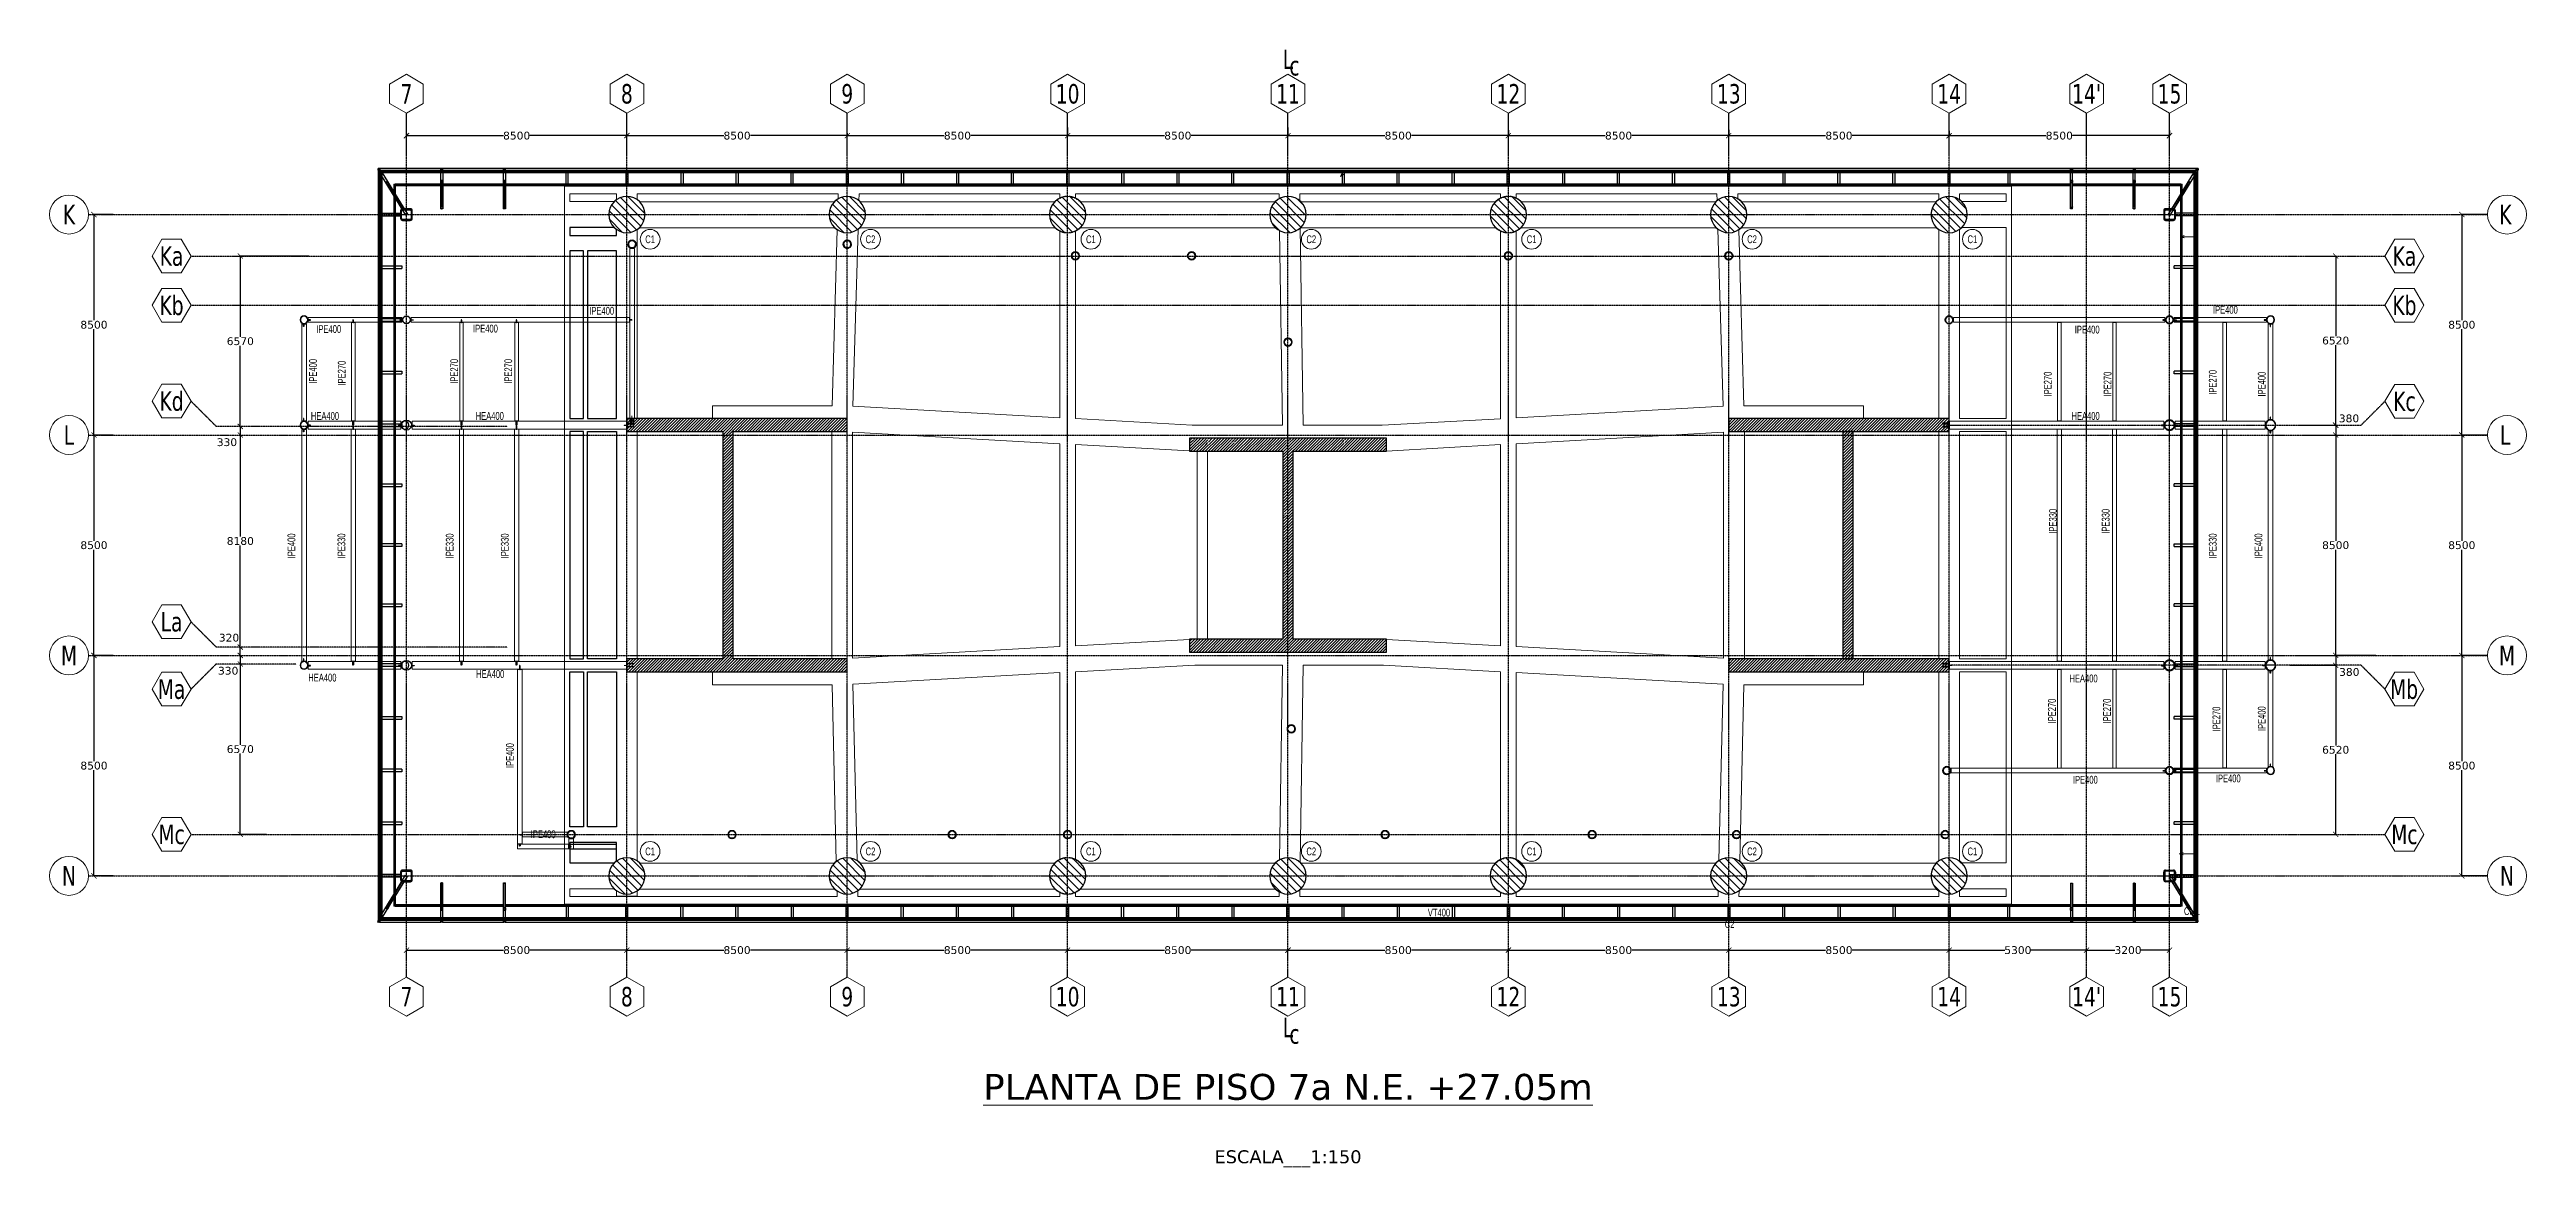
# Model space of a CAD drawing. Header units: millimetres. Extents: x -13767 to 81767, y -11242 to 31862.
import ezdxf
from ezdxf.enums import TextEntityAlignment as Align

# ---------------------------------------------------------------- set-up
doc = ezdxf.new("R2010")
doc.units = ezdxf.units.MM
doc.header["$LTSCALE"] = 0.95
doc.linetypes.add('Dash', pattern=[0.15875, 0.079375, -0.079375])
doc.linetypes.add('DXK_LINE_DOT3', pattern=[5.9187, 2.979, -0.9799, 0.9799, -0.9799])
for name, color, linetype, lineweight in [('0-1', 250, 'Continuous', 5), ('0-2', 250, 'Dash', 9), ('A-WALL-HDLN-1', 110, 'Continuous', 35), ('E_B_PLACA-1', 10, 'Continuous', 25), ('E_B_PLACA-2', 31, 'Continuous', 25), ('E_COLUMNAS', 1, 'Continuous', 18), ('E_COLUMNAS-1', 31, 'Continuous', 25), ('E_COLUMNAS-2', 1, 'Continuous', 25), ('E_COLUMNAS-4', 1, 'Continuous', 35), ('E_TEXTO', 3, 'Continuous', 9), ('E_TEXTO-4', 14, 'Continuous', 9), ('E_VIGAS', 5, 'Continuous', 9), ('E_VIGAS-1', 6, 'Continuous', 25), ('E_VIGAS-2', 10, 'Continuous', 25), ('HCB-TEXT-H1', 6, 'Continuous', 18), ('HCB-TEXT-H2', 4, 'Continuous', 18), ('HCB_EJES', 1, 'DXK_LINE_DOT3', 9), ('HCB_VIGAS', 4, 'Continuous', 15), ('S-COLS-HDLN-1', 1, 'Continuous', 35), ('S-COLS-HDLN-2', 1, 'Continuous', 9)]:
    doc.layers.add(name, color=color, linetype=linetype, lineweight=lineweight)
for name, color, linetype in [('COTAS', 8, 'Continuous'), ('HCB-ACH_PANT', 253, 'Continuous'), ('HCB-EJES', 1, 'Continuous'), ('HCB-PLATINAS', 5, 'Continuous'), ('HCB-ROTULOS', 2, 'Continuous'), ('HCB_PANTALLAS', 6, 'Continuous'), ('P-PLATINA', 6, 'Continuous')]:
    doc.layers.add(name, color=color, linetype=linetype)
doc.styles.add('Arial Narrow', font='', dxfattribs={"width": 0.85, "height": 0.3})
doc.styles.add('Arial Narrow_2', font='', dxfattribs={"width": 0.85, "height": 0.3})
doc.styles.add('VERDANA', font='verdana.ttf')
doc.styles.get('Arial Narrow').set_extended_font_data('Arial Narrow')
doc.styles.get('Arial Narrow_2').set_extended_font_data('Arial Narrow')
doc.dimstyles.new('1.125', dxfattribs={"dimscale": 0, "dimtxt": 300, "dimasz": 200, "dimexe": 4, "dimexo": 4, "dimgap": 15, "dimtad": 0, "dimdec": 0, "dimzin": 4, "dimdsep": 46, "dimtxsty": 'VERDANA', "dimblk": 'ARCHTICK', "dimcen": -10, "dimclrd": 256, "dimclrt": 3, "dimadec": 0, "dimazin": 0, "dimtfac": 1, "dimtdec": 0, "dimtmove": 2, "dimatfit": 0, "dimldrblk": 'OBLIQUE', "dimfxl": 0.05, "dimtolj": 1, "dimtzin": 0, "dimarcsym": 0})
pattern_1 = [(135, (74162.12, -140662.38), (-159.09903, -159.09903), [])]

msp = doc.modelspace()

# ---------------------------------------------------------------- texts
at = {"layer": 'E_TEXTO', "style": 'Arial Narrow', "width": 0.85}
for s, p in [('C1', (9397.8, 24547.6)), ('C2', (17897.8, 24547.6)), ('C1', (26397.8, 24547.6)), ('C2', (34897.8, 24547.6)), ('C1', (43397.8, 24547.6)), ('C2', (51897.8, 24547.6)), ('C1', (60397.8, 24547.6)), ('C1', (9397.1, 943.8)), ('C2', (17897.1, 943.8)), ('C1', (26397.1, 943.8)), ('C2', (34897.1, 943.8)), ('C1', (43397.1, 943.8)), ('C2', (51897.1, 943.8)), ('C1', (60397.1, 943.8))]:
    msp.add_text(s, height=300, dxfattribs=at).set_placement(p, align=Align.MIDDLE_CENTER)
at = {"layer": 'E_TEXTO', "char_height": 300, "attachment_point": 1, "style": 'Arial Narrow_2'}
for s, insert, width in [('IPE400', (69676.1, 21978.8), 1206.139), ('IPE400', (69676.2, 21978.8), 1206.139), ('IPE400', (-3477.7, 21235), 1206.139), ('IPE400', (-3477.7, 21234.9), 1206.139), ('IPE400', (2567.5, 21252.6), 1206.139), ('IPE400', (2567.5, 21252.6), 1206.139), ('IPE400', (7051, 21938.9), 1206.139), ('IPE400', (7051.1, 21938.9), 1206.139), ('IPE400', (64345.2, 21215), 1206.139), ('IPE400', (64345.3, 21214.9), 1206.139), ('HEA400', (-3688.5, 17884.5), 1359.462), ('HEA400', (-3688.4, 17884.4), 1359.462), ('HEA400', (2668.7, 17884.5), 1359.462), ('HEA400', (2668.8, 17884.4), 1359.462), ('HEA400', (64219, 17884.5), 1359.462), ('HEA400', (64219.1, 17884.5), 1359.462), ('HEA400', (-3787.6, 7795.8), 1359.462), ('HEA400', (-3787.5, 7795.8), 1359.462), ('HEA400', (2685.3, 7934.5), 1359.462), ('HEA400', (2685.3, 7934.5), 1359.462), ('HEA400', (64139.5, 7761.7), 1359.462), ('HEA400', (64139.6, 7761.7), 1359.462), ('IPE400', (64273.2, 3856.3), 1206.139), ('IPE400', (64273.3, 3856.3), 1206.139), ('IPE400', (69785.7, 3907.1), 1206.139), ('IPE400', (69785.8, 3907.1), 1206.139), ('IPE400', (4792.5, 1756.2), 1206.139), ('IPE400', (4792.6, 1756.2), 1206.139), ('VT400', (39393, -1265.1), 1083.481), ('VT400', (39393.1, -1265.2), 1083.481), ('C2', (50845.8, -1708.8), 459.968), ('CM1', (68556.8, -1208.8), 756.392)]:
    msp.add_mtext(s, dxfattribs=dict(at, insert=insert, width=width))
at = {"layer": 'E_TEXTO', "char_height": 300, "width": 1206.139, "attachment_point": 1, "rotation": 90, "style": 'Arial Narrow_2'}
for s, insert in [('IPE400', (-3754.5, 18975.1)), ('IPE400', (-3754.5, 18975.1)), ('IPE270', (-2647.1, 18904.9)), ('IPE270', (-2647, 18904.8)), ('IPE270', (1690.3, 18975.1)), ('IPE270', (1690.3, 18975.1)), ('IPE270', (3775.3, 18975.1)), ('IPE270', (3775.3, 18975.1)), ('IPE270', (63155.3, 18484.8)), ('IPE270', (63155.3, 18484.7)), ('IPE270', (65460.3, 18484.8)), ('IPE270', (65460.3, 18484.7)), ('IPE270', (69517.7, 18550.7)), ('IPE270', (69517.7, 18550.6)), ('IPE400', (71408.3, 18482.4)), ('IPE400', (71408.4, 18482.3)), ('IPE330', (63350.7, 13194.8)), ('IPE330', (63350.8, 13194.7)), ('IPE330', (65387.1, 13194.8)), ('IPE330', (65387.1, 13194.7)), ('IPE400', (-4587.8, 12244.8)), ('IPE400', (-4587.8, 12244.7)), ('IPE330', (-2659.6, 12244.9)), ('IPE330', (-2659.5, 12244.8)), ('IPE330', (1517.8, 12244.8)), ('IPE330', (1517.8, 12244.7)), ('IPE330', (3642.8, 12244.8)), ('IPE330', (3642.8, 12244.7)), ('IPE330', (69517.7, 12245)), ('IPE330', (69517.7, 12244.9)), ('IPE400', (71280.4, 12245)), ('IPE400', (71280.5, 12244.9)), ('IPE270', (63315.3, 5876.7)), ('IPE270', (63315.3, 5876.6)), ('IPE270', (65440.3, 5876.7)), ('IPE270', (65440.3, 5876.6)), ('IPE270', (69658.1, 5569.5)), ('IPE270', (69658.2, 5569.5)), ('IPE400', (71408.3, 5581.9)), ('IPE400', (71408.4, 5581.8)), ('IPE400', (3840.2, 4159.5)), ('IPE400', (3840.3, 4159.4))]:
    msp.add_mtext(s, dxfattribs=dict(at, insert=insert))
at = {"layer": 'HCB-ROTULOS', "color": 4, "style": 'VERDANA', "width": 0.7}
for s, p in [('L', (33999.9, 31487.4)), ('c', (34250.2, 31237.3)), ('7', (-0.1, 30157)), ('8', (8499.9, 30157)), ('9', (16999.9, 30157)), ('10', (25499.9, 30157)), ('11', (33999.9, 30157)), ('12', (42499.9, 30157)), ('13', (50999.9, 30157)), ('14', (59499.9, 30157)), ("14'", (64799.9, 30157)), ('15', (67999.9, 30157)), ('K', (-13017.2, 25500)), ('K', (80952.7, 25500)), ('Ka', (-9061, 23900.1)), ('Ka', (77061, 23900.1)), ('Kb', (-9061, 22000)), ('Kb', (77061, 22000)), ('Kd', (-9061, 18309.1)), ('Kc', (77061, 18299.1)), ('L', (-13017.2, 17000)), ('L', (80946.7, 17000)), ('La', (-9061, 9799.1)), ('M', (-13017.2, 8500)), ('M', (81017.2, 8500)), ('Ma', (-9061, 7201)), ('Mb', (77046.5, 7201)), ('Mc', (-9061, 1600)), ('Mc', (77061, 1600)), ('N', (-13017.2, 0)), ('N', (81015.8, 0)), ('7', (-0.1, -4656.8)), ('8', (8499.9, -4656.8)), ('9', (16999.9, -4656.8)), ('10', (25499.9, -4656.8)), ('11', (33999.9, -4656.8)), ('12', (42499.9, -4656.8)), ('13', (50999.9, -4656.8)), ('14', (59499.9, -4656.8)), ("14'", (64799.9, -4656.8)), ('15', (67999.9, -4656.8)), ('L', (33999.9, -5847.6)), ('c', (34250.2, -6097.7))]:
    msp.add_text(s, height=750, dxfattribs=at).set_placement(p, align=Align.MIDDLE_CENTER)
at = {"layer": 'HCB-TEXT-H1', "style": 'VERDANA'}
msp.add_text('%%UPLANTA DE PISO 7a N.E. +27.05m', height=1000, dxfattribs=at).set_placement((33999.9, -8135.1), align=Align.MIDDLE_CENTER)
at = {"layer": 'HCB-TEXT-H2', "style": 'VERDANA'}
msp.add_text('ESCALA___1:150', height=500, dxfattribs=at).set_placement((33999.9, -10830.6), align=Align.MIDDLE_CENTER)

# ---------------------------------------------------------------- blocks, each defined once
blk = doc.blocks.new('EST_SFM_VIGA-METALICA-SECCION-C - EST_SFM_VIGA-METALICA-UPN160-1558583-_26_00m_N_E_-NIVEL-7 DOC')
at = {"layer": 'E_VIGAS-1'}
for p, q in [((-35.176, 0.012), (-35.176, 0.018)), ((-35.17, 0.018), (-35.176, 0.018)), ((-32.752, 0.018), (-35.112, 0.018)), ((-30.332, 0.018), (-32.694, 0.018)), ((30.113, 0.018), (-30.274, 0.018)), ((32.533, 0.018), (30.171, 0.018)), ((34.956, 0.018), (32.591, 0.018)), ((35.021, 0.018), (35.014, 0.018)), ((35.021, 0.018), (35.021, -0.047)), ((-35.175, -0.047), (-35.108, -0.047)), ((-35.107, -0.047), (-32.758, -0.047)), ((-32.756, -0.047), (-32.69, -0.047)), ((-32.689, -0.047), (-30.338, -0.047)), ((-30.336, -0.047), (-30.27, -0.047)), ((-30.269, -0.047), (30.107, -0.047)), ((30.109, -0.047), (30.175, -0.047)), ((30.176, -0.047), (32.527, -0.047)), ((32.529, -0.047), (32.595, -0.047)), ((32.596, -0.047), (34.951, -0.047)), ((34.952, -0.047), (35.018, -0.047))]:
    blk.add_line(p, q, dxfattribs=at)
blk = doc.blocks.new('EST_SFM_VIGA-METALICA-SECCION-C - EST_SFM_VIGA-METALICA-UPN160-1608507-_26_00m_N_E_-NIVEL-7 DOC')
at = {"layer": 'E_VIGAS-1'}
for p, q in [((-14.399, -0.016), (-14.399, 0.047)), ((-14.396, 0.047), (-14.399, 0.047)), ((14.528, 0.047), (-14.394, 0.047)), ((14.532, 0.047), (14.529, 0.047)), ((14.532, 0.047), (14.532, -0.016)), ((-14.399, -0.018), (14.532, -0.018))]:
    blk.add_line(p, q, dxfattribs=at)
blk = doc.blocks.new('EST_SFM_VIGA-METALICA-SECCION-C - EST_SFM_VIGA-METALICA-UPN100-1529678-_26_00m_N_E_-NIVEL-7 DOC')
at = {"layer": 'E_VIGAS-2'}
for p, q in [((-13.943, -0.032), (-13.943, 0.018)), ((-13.556, 0.018), (-13.943, 0.018)), ((13.374, 0.018), (-13.422, 0.018)), ((13.894, 0.018), (13.507, 0.018)), ((13.894, 0.018), (13.894, -0.032)), ((-13.942, -0.032), (-13.638, -0.032)), ((-13.504, -0.032), (13.456, -0.032)), ((13.589, -0.032), (13.893, -0.032))]:
    blk.add_line(p, q, dxfattribs=at)
blk = doc.blocks.new('EST_SFM_VIGA-METALICA-SECCION-C - EST_SFM_VIGA-METALICA-UPN100-1529792-_26_00m_N_E_-NIVEL-7 DOC')
at = {"layer": 'E_VIGAS-2'}
for p, q in [((-13.568, -0.018), (-13.568, 0.032)), ((-13.263, 0.032), (-13.567, 0.032)), ((13.831, 0.032), (-13.129, 0.032)), ((14.268, 0.032), (13.964, 0.032)), ((14.269, 0.032), (14.269, -0.018)), ((-13.568, -0.018), (-13.181, -0.018)), ((-13.047, -0.018), (13.749, -0.018)), ((13.882, -0.018), (14.269, -0.018))]:
    blk.add_line(p, q, dxfattribs=at)
blk = doc.blocks.new('EST_SFM_VIGA-METALICA-SECCION-C - EST_SFM_VIGA-METALICA-UPN100-1530878-_26_00m_N_E_-NIVEL-7 DOC')
at = {"layer": 'E_VIGAS-2'}
for p, q in [((-14.294, -0.032), (-14.294, 0.018)), ((14.54, 0.018), (-14.294, 0.018)), ((14.54, 0.018), (14.54, -0.032)), ((-14.294, -0.032), (14.54, -0.032))]:
    blk.add_line(p, q, dxfattribs=at)
blk = doc.blocks.new('EST_SFM_VIGA-METALICA-SECCION-C - EST_SFM_VIGA-METALICA-UPN160-1529890-_26_00m_N_E_-NIVEL-7 DOC')
at = {"layer": 'E_VIGAS-1'}
for p, q in [((14.442, 0.018), (-14.49, 0.018)), ((-14.49, -0.047), (-14.49, 0.016)), ((14.506, 0.018), (14.5, 0.018)), ((14.506, 0.018), (14.506, 0.013)), ((-14.49, -0.047), (-14.487, -0.047)), ((-14.485, -0.047), (-14.47, -0.047)), ((-14.382, -0.047), (14.437, -0.047)), ((14.438, -0.047), (14.504, -0.047))]:
    blk.add_line(p, q, dxfattribs=at)
blk = doc.blocks.new('EST_SFM_VIGA-METALICA-SECCION-C - EST_SFM_VIGA-METALICA-UPN100-1526554-_26_00m_N_E_-NIVEL-7 DOC')
at = {"layer": 'E_VIGAS-2'}
for p, q in [((-34.929, -0.032), (-34.929, 0.018)), ((34.942, 0.018), (-34.929, 0.018)), ((34.942, 0.018), (34.942, -0.032)), ((-34.929, -0.032), (34.942, -0.032))]:
    blk.add_line(p, q, dxfattribs=at)
blk = doc.blocks.new('EST_SFM_VIGA-METALICA-SECCION-C - EST_SFM_VIGA-METALICA-UPN100-1526616-_26_00m_N_E_-NIVEL-7 DOC')
at = {"layer": 'E_VIGAS-2'}
for p, q in [((-34.827, -0.018), (-34.827, 0.032)), ((-33.071, 0.032), (-34.827, 0.032)), ((-30.651, 0.032), (-33.002, 0.032)), ((29.794, 0.032), (-30.582, 0.032)), ((32.214, 0.032), (29.863, 0.032)), ((34.044, 0.032), (32.283, 0.032)), ((34.044, 0.032), (34.044, -0.018)), ((-34.827, -0.018), (-33.071, -0.018)), ((-33.002, -0.018), (-30.651, -0.018)), ((-30.582, -0.018), (29.794, -0.018)), ((29.863, -0.018), (32.214, -0.018)), ((32.283, -0.018), (34.044, -0.018))]:
    blk.add_line(p, q, dxfattribs=at)
blk = doc.blocks.new('EST_SFM_VIGA-METALICA-SECCION-C - EST_SFM_VIGA-METALICA-UPN100-1527742-_26_00m_N_E_-NIVEL-7 DOC')
at = {"layer": 'E_VIGAS-2'}
for p, q in [((-34.827, -0.032), (-34.827, 0.018)), ((-33.066, 0.018), (-34.827, 0.018)), ((-30.646, 0.018), (-32.997, 0.018)), ((29.794, 0.018), (-30.577, 0.018)), ((32.214, 0.018), (29.863, 0.018)), ((34.044, 0.018), (32.283, 0.018)), ((34.044, 0.018), (34.044, -0.032)), ((-34.827, -0.032), (-33.066, -0.032)), ((-32.997, -0.032), (-30.646, -0.032)), ((-30.577, -0.032), (29.794, -0.032)), ((29.863, -0.032), (32.214, -0.032)), ((32.283, -0.032), (34.044, -0.032))]:
    blk.add_line(p, q, dxfattribs=at)
blk = doc.blocks.new('EST_SFM_VIGA-METALICA-SECCION-C - EST_SFM_VIGA-METALICA-UPN100-1527772-_26_00m_N_E_-NIVEL-7 DOC')
at = {"layer": 'E_VIGAS-2'}
for p, q in [((-34.929, -0.018), (-34.929, 0.032)), ((34.942, 0.032), (-34.929, 0.032)), ((34.942, 0.032), (34.942, -0.018)), ((-34.929, -0.018), (34.942, -0.018))]:
    blk.add_line(p, q, dxfattribs=at)
blk = doc.blocks.new('EST_SFM_VIGA-METALICA-SECCION-C - EST_SFM_VIGA-METALICA-UPN160-1608463-_26_00m_N_E_-NIVEL-7 DOC')
at = {"layer": 'E_VIGAS-1'}
for p, q in [((-35.112, 0.047), (-35.178, 0.047)), ((-32.756, 0.047), (-35.11, 0.047)), ((-32.688, 0.047), (-32.755, 0.047)), ((-30.336, 0.047), (-32.687, 0.047)), ((-30.268, 0.047), (-30.335, 0.047)), ((30.104, 0.047), (-30.267, 0.047)), ((30.172, 0.047), (30.105, 0.047)), ((32.518, 0.047), (30.173, 0.047)), ((34.947, 0.047), (32.6, 0.047)), ((34.952, 0.047), (34.949, 0.047)), ((34.952, 0.047), (34.952, -0.016)), ((-35.18, -0.018), (-35.18, -0.012)), ((-35.18, -0.018), (-35.174, -0.018)), ((-35.116, -0.018), (-32.75, -0.018)), ((-32.692, -0.018), (-30.33, -0.018)), ((-30.272, -0.018), (30.11, -0.018)), ((30.168, -0.018), (32.53, -0.018)), ((32.588, -0.018), (34.952, -0.018))]:
    blk.add_line(p, q, dxfattribs=at)
blk = doc.blocks.new('EST_SCM_COLUMNA-METALICA-SECCION-CUADRADA - EST_SCM_COLUMNA-TUBULAR-CUADRADA_PTEØ_70x70 e_3mm-1610053-_26_00m_N_E_-NIVEL-7 DOC')
at = {"layer": 'E_COLUMNAS-1'}
for p, q in [((-0.035, -0.029), (-0.035, 0.029)), ((-0.032, 0.029), (-0.032, -0.029)), ((-0.029, 0.035), (0.029, 0.035)), ((0.029, 0.032), (-0.029, 0.032)), ((0.032, -0.029), (0.032, 0.029)), ((0.035, 0.029), (0.035, -0.029)), ((-0.029, -0.032), (0.029, -0.032)), ((0.029, -0.035), (-0.029, -0.035))]:
    blk.add_line(p, q, dxfattribs=at)
for centre, radius, start, end in [((-0.029, 0.029), 0.006, 90, 180), ((-0.029, 0.029), 0.006, 90, 180), ((-0.029, 0.029), 0.003, 90, 180), ((-0.029, 0.029), 0.003, 90, 180), ((0.029, 0.029), 0.006, 0, 90), ((0.029, 0.029), 0.006, 0, 90), ((0.029, 0.029), 0.003, 0, 90), ((0.029, 0.029), 0.003, 0, 90), ((-0.029, -0.029), 0.006, 180, 270), ((-0.029, -0.029), 0.006, 180, 270), ((-0.029, -0.029), 0.003, 180, 270), ((-0.029, -0.029), 0.003, 180, 270), ((0.029, -0.029), 0.003, 270, 360), ((0.029, -0.029), 0.006, 270, 0), ((0.029, -0.029), 0.006, 270, 0), ((0.029, -0.029), 0.003, 270, 0)]:
    blk.add_arc(centre, radius, start, end, dxfattribs=at)
blk = doc.blocks.new('EST_SCM_COLUMNA-METALICA-SECCION-CUADRADA - EST_SCM_COLUMNA-TUBULAR-CUADRADA_PTEØ_70x70 e_3mm-1610664-_26_00m_N_E_-NIVEL-7 DOC')
at = {"layer": 'E_COLUMNAS-1'}
for p, q in [((-0.035, 0.029), (-0.035, -0.029)), ((-0.032, -0.029), (-0.032, 0.029)), ((0.029, 0.035), (-0.029, 0.035)), ((-0.029, 0.032), (0.029, 0.032)), ((0.032, 0.029), (0.032, -0.029)), ((0.035, -0.029), (0.035, 0.029)), ((0.029, -0.032), (-0.029, -0.032)), ((-0.029, -0.035), (0.029, -0.035))]:
    blk.add_line(p, q, dxfattribs=at)
for centre, radius, start, end in [((-0.029, 0.029), 0.006, 90, 180), ((-0.029, 0.029), 0.006, 90, 180), ((-0.029, 0.029), 0.003, 90, 180), ((-0.029, 0.029), 0.003, 90, 180), ((0.029, 0.029), 0.006, 360, 90), ((0.029, 0.029), 0.006, 360, 90), ((0.029, 0.029), 0.003, 0, 90), ((0.029, 0.029), 0.003, 360, 90), ((-0.029, -0.029), 0.006, 180, 270), ((-0.029, -0.029), 0.006, 180, 270), ((-0.029, -0.029), 0.003, 180, 270), ((-0.029, -0.029), 0.003, 180, 270), ((0.029, -0.029), 0.003, 270, 360), ((0.029, -0.029), 0.006, 270, 360), ((0.029, -0.029), 0.006, 270, 360), ((0.029, -0.029), 0.003, 270, 360)]:
    blk.add_arc(centre, radius, start, end, dxfattribs=at)
blk = doc.blocks.new('DCTIB_CNI_EST_MOD-1A-FAC_0001_rvt-1-_26_00m_N_E_-NIVEL-7 DOC')
at = {"layer": 'E_B_PLACA-1'}
for p, q in [((-75.147, 167.83), (-5.177, 167.83)), ((-75.147, 138.995), (-75.147, 167.83)), ((-74.597, 167.28), (-74.597, 166.944)), ((-72.841, 167.28), (-74.597, 167.28)), ((-70.421, 167.28), (-72.773, 167.28)), ((-9.976, 167.28), (-70.353, 167.28)), ((-7.556, 167.28), (-9.908, 167.28)), ((-5.727, 167.28), (-7.488, 167.28)), ((-5.727, 166.944), (-5.727, 167.28)), ((-5.177, 167.83), (-5.177, 138.995)), ((-74.597, 166.811), (-74.597, 140.014)), ((-5.727, 140.014), (-5.727, 166.811)), ((-74.597, 139.881), (-74.597, 139.545)), ((-74.597, 139.545), (-72.836, 139.545)), ((-72.768, 139.545), (-70.416, 139.545)), ((-70.348, 139.545), (-9.976, 139.545)), ((-9.908, 139.545), (-7.556, 139.545)), ((-7.488, 139.545), (-5.727, 139.545)), ((-5.727, 139.545), (-5.727, 139.881)), ((-5.177, 138.995), (-75.147, 138.995))]:
    blk.add_line(p, q, dxfattribs=at)
at = {"layer": 'E_B_PLACA-2'}
for p, q in [((-75.147, 167.83), (-75.147, 138.995)), ((-5.177, 167.83), (-75.147, 167.83)), ((-74.597, 167.28), (-72.841, 167.28)), ((-74.597, 166.944), (-74.597, 167.28)), ((-72.773, 167.28), (-70.421, 167.28)), ((-70.353, 167.28), (-9.976, 167.28)), ((-9.908, 167.28), (-7.556, 167.28)), ((-7.488, 167.28), (-5.727, 167.28)), ((-5.727, 167.28), (-5.727, 166.944)), ((-5.177, 138.995), (-5.177, 167.83)), ((-74.597, 140.014), (-74.597, 166.811)), ((-5.727, 166.811), (-5.727, 140.014)), ((-74.597, 139.545), (-74.597, 139.881)), ((-72.836, 139.545), (-74.597, 139.545)), ((-70.416, 139.545), (-72.768, 139.545)), ((-9.976, 139.545), (-70.348, 139.545)), ((-7.556, 139.545), (-9.908, 139.545)), ((-5.727, 139.545), (-7.488, 139.545)), ((-5.727, 139.881), (-5.727, 139.545)), ((-75.147, 138.995), (-5.177, 138.995))]:
    blk.add_line(p, q, dxfattribs=at)
at = {"layer": 'E_VIGAS-1'}
for p, q in [((-75.181, 167.83), (-75.178, 167.825)), ((-75.178, 167.816), (-75.181, 167.82)), ((-75.176, 167.859), (-75.176, 167.842)), ((-75.176, 167.842), (-75.176, 167.859)), ((-75.176, 167.859), (-75.154, 167.859)), ((-75.176, 167.739), (-75.176, 167.792)), ((-75.175, 167.737), (-75.175, 167.858)), ((-75.153, 167.858), (-75.175, 167.858)), ((-75.175, 167.858), (-75.175, 167.737)), ((-75.175, 167.737), (-75.147, 167.692)), ((-75.153, 167.858), (-75.136, 167.83)), ((-74.902, 167.438), (-74.957, 167.405)), ((-74.957, 167.4), (-74.913, 167.328)), ((-74.956, 167.404), (-74.901, 167.437)), ((-74.956, 167.401), (-74.952, 167.394)), ((-74.912, 167.329), (-74.956, 167.401)), ((-74.913, 167.328), (-74.311, 166.339)), ((-74.912, 167.329), (-74.91, 167.326)), ((-74.855, 167.362), (-74.91, 167.328)), ((-74.909, 167.327), (-74.854, 167.36)), ((-74.894, 167.429), (-74.899, 167.436)), ((-74.899, 167.436), (-74.855, 167.364)), ((-74.854, 167.365), (-74.897, 167.437)), ((-74.853, 167.361), (-74.855, 167.364)), ((-74.251, 166.375), (-74.854, 167.365)), ((-72.848, 167.858), (-72.848, 167.859)), ((-72.848, 167.859), (-72.82, 167.859)), ((-72.82, 167.859), (-72.848, 167.859)), ((-72.848, 167.858), (-72.766, 167.858)), ((-72.766, 167.858), (-72.848, 167.858)), ((-72.848, 167.858), (-72.848, 167.83)), ((-72.848, 167.28), (-72.848, 166.388)), ((-72.842, 167.478), (-72.842, 167.4)), ((-72.842, 167.4), (-72.842, 166.458)), ((-72.841, 167.478), (-72.841, 167.47)), ((-72.841, 167.4), (-72.841, 167.478)), ((-72.841, 167.4), (-72.841, 167.397)), ((-72.775, 167.482), (-72.839, 167.482)), ((-72.839, 167.48), (-72.775, 167.48)), ((-72.775, 167.398), (-72.839, 167.398)), ((-72.839, 167.396), (-72.775, 167.396)), ((-72.81, 167.876), (-72.81, 167.878)), ((-72.81, 167.864), (-72.81, 167.873)), ((-72.81, 167.859), (-72.81, 167.864)), ((-72.805, 167.878), (-72.805, 167.876)), ((-72.805, 167.873), (-72.805, 167.864)), ((-72.805, 167.864), (-72.805, 167.859)), ((-72.766, 167.859), (-72.794, 167.859)), ((-72.794, 167.859), (-72.766, 167.859)), ((-72.774, 167.47), (-72.774, 167.478)), ((-72.774, 167.478), (-72.774, 167.4)), ((-72.774, 167.397), (-72.774, 167.4)), ((-72.772, 167.4), (-72.772, 167.478)), ((-72.772, 166.458), (-72.772, 167.4)), ((-72.766, 167.859), (-72.766, 167.858)), ((-72.766, 167.858), (-72.766, 167.83)), ((-72.766, 167.28), (-72.766, 166.388)), ((-70.428, 167.858), (-70.428, 167.859)), ((-70.428, 167.859), (-70.4, 167.859)), ((-70.346, 167.858), (-70.428, 167.858)), ((-70.428, 167.858), (-70.428, 167.83)), ((-70.428, 167.28), (-70.428, 166.387)), ((-70.422, 167.478), (-70.422, 167.4)), ((-70.422, 167.4), (-70.422, 166.455)), ((-70.421, 167.478), (-70.421, 167.47)), ((-70.421, 167.4), (-70.421, 167.478)), ((-70.421, 167.4), (-70.421, 167.397)), ((-70.355, 167.482), (-70.419, 167.482)), ((-70.419, 167.48), (-70.355, 167.48)), ((-70.355, 167.398), (-70.419, 167.398)), ((-70.419, 167.396), (-70.355, 167.396)), ((-70.39, 167.876), (-70.39, 167.878)), ((-70.39, 167.864), (-70.39, 167.873)), ((-70.39, 167.859), (-70.39, 167.864)), ((-70.385, 167.878), (-70.385, 167.876)), ((-70.385, 167.873), (-70.385, 167.864)), ((-70.385, 167.864), (-70.385, 167.859)), ((-70.374, 167.859), (-70.346, 167.859)), ((-70.354, 167.47), (-70.354, 167.478)), ((-70.354, 167.478), (-70.354, 167.4)), ((-70.354, 167.397), (-70.354, 167.4)), ((-70.352, 167.4), (-70.352, 167.478)), ((-70.352, 166.455), (-70.352, 167.4)), ((-70.346, 167.859), (-70.346, 167.858)), ((-70.346, 167.858), (-70.346, 167.83)), ((-70.346, 167.28), (-70.346, 166.387)), ((-68.008, 167.859), (-67.98, 167.859)), ((-68.008, 167.858), (-68.008, 167.859)), ((-67.926, 167.858), (-68.008, 167.858)), ((-68.008, 167.83), (-68.008, 167.858)), ((-68.008, 167.252), (-68.008, 167.28)), ((-67.926, 167.252), (-68.008, 167.252)), ((-67.97, 167.864), (-67.97, 167.878)), ((-67.97, 167.859), (-67.97, 167.864)), ((-67.965, 167.878), (-67.965, 167.864)), ((-67.965, 167.864), (-67.965, 167.859)), ((-67.954, 167.859), (-67.926, 167.859)), ((-67.926, 167.859), (-67.926, 167.858)), ((-67.926, 167.83), (-67.926, 167.858)), ((-67.926, 167.252), (-67.926, 167.28)), ((-65.703, 167.858), (-65.703, 167.859)), ((-65.703, 167.859), (-65.675, 167.859)), ((-65.621, 167.858), (-65.703, 167.858)), ((-65.703, 167.858), (-65.703, 167.83)), ((-65.703, 167.28), (-65.703, 167.263)), ((-65.621, 167.263), (-65.703, 167.263)), ((-65.665, 167.864), (-65.665, 167.878)), ((-65.665, 167.859), (-65.665, 167.864)), ((-65.66, 167.878), (-65.66, 167.864)), ((-65.66, 167.864), (-65.66, 167.859)), ((-65.649, 167.859), (-65.621, 167.859)), ((-65.621, 167.859), (-65.621, 167.858)), ((-65.621, 167.858), (-65.621, 167.83)), ((-65.621, 167.28), (-65.621, 167.263)), ((-63.578, 167.858), (-63.578, 167.859)), ((-63.578, 167.859), (-63.55, 167.859)), ((-63.496, 167.858), (-63.578, 167.858)), ((-63.578, 167.858), (-63.578, 167.83)), ((-63.578, 167.28), (-63.578, 167.263)), ((-63.496, 167.263), (-63.578, 167.263)), ((-63.54, 167.864), (-63.54, 167.878)), ((-63.54, 167.859), (-63.54, 167.864)), ((-63.535, 167.878), (-63.535, 167.864)), ((-63.535, 167.864), (-63.535, 167.859)), ((-63.524, 167.859), (-63.496, 167.859)), ((-63.496, 167.859), (-63.496, 167.858)), ((-63.496, 167.858), (-63.496, 167.83)), ((-63.496, 167.28), (-63.496, 167.263)), ((-61.453, 167.858), (-61.453, 167.859)), ((-61.453, 167.859), (-61.425, 167.859)), ((-61.371, 167.858), (-61.453, 167.858)), ((-61.453, 167.858), (-61.453, 167.83)), ((-61.453, 167.28), (-61.453, 167.263)), ((-61.371, 167.263), (-61.453, 167.263)), ((-61.415, 167.864), (-61.415, 167.878)), ((-61.415, 167.859), (-61.415, 167.864)), ((-61.41, 167.878), (-61.41, 167.864)), ((-61.41, 167.864), (-61.41, 167.859)), ((-61.399, 167.859), (-61.371, 167.859)), ((-61.371, 167.859), (-61.371, 167.858)), ((-61.371, 167.858), (-61.371, 167.83)), ((-61.371, 167.28), (-61.371, 167.263)), ((-59.328, 167.859), (-59.3, 167.859)), ((-59.328, 167.858), (-59.328, 167.859)), ((-59.246, 167.858), (-59.328, 167.858)), ((-59.328, 167.83), (-59.328, 167.858)), ((-59.328, 167.263), (-59.328, 167.28)), ((-59.246, 167.263), (-59.328, 167.263)), ((-59.29, 167.864), (-59.29, 167.878)), ((-59.29, 167.859), (-59.29, 167.864)), ((-59.285, 167.878), (-59.285, 167.864)), ((-59.285, 167.864), (-59.285, 167.859)), ((-59.274, 167.859), (-59.246, 167.859)), ((-59.246, 167.859), (-59.246, 167.858)), ((-59.246, 167.83), (-59.246, 167.858)), ((-59.246, 167.263), (-59.246, 167.28)), ((-57.203, 167.858), (-57.203, 167.859)), ((-57.203, 167.859), (-57.176, 167.859)), ((-57.121, 167.858), (-57.203, 167.858)), ((-57.203, 167.858), (-57.203, 167.83)), ((-57.203, 167.28), (-57.203, 167.263)), ((-57.121, 167.263), (-57.203, 167.263)), ((-57.165, 167.864), (-57.165, 167.878)), ((-57.165, 167.859), (-57.165, 167.864)), ((-57.16, 167.878), (-57.16, 167.864)), ((-57.16, 167.864), (-57.16, 167.859)), ((-57.149, 167.859), (-57.121, 167.859)), ((-57.121, 167.859), (-57.121, 167.858)), ((-57.121, 167.858), (-57.121, 167.83)), ((-57.121, 167.28), (-57.121, 167.263)), ((-55.078, 167.858), (-55.078, 167.859)), ((-55.078, 167.859), (-55.05, 167.859)), ((-54.996, 167.858), (-55.078, 167.858)), ((-55.078, 167.858), (-55.078, 167.83)), ((-55.078, 167.28), (-55.078, 167.263)), ((-54.996, 167.263), (-55.078, 167.263)), ((-55.04, 167.864), (-55.04, 167.878)), ((-55.04, 167.859), (-55.04, 167.864)), ((-55.035, 167.878), (-55.035, 167.864)), ((-55.035, 167.864), (-55.035, 167.859)), ((-55.024, 167.859), (-54.996, 167.859)), ((-54.996, 167.859), (-54.996, 167.858)), ((-54.996, 167.858), (-54.996, 167.83)), ((-54.996, 167.28), (-54.996, 167.263)), ((-52.953, 167.858), (-52.953, 167.859)), ((-52.953, 167.859), (-52.925, 167.859)), ((-52.871, 167.858), (-52.953, 167.858)), ((-52.953, 167.858), (-52.953, 167.83)), ((-52.953, 167.28), (-52.953, 167.26)), ((-52.871, 167.26), (-52.953, 167.26)), ((-52.915, 167.864), (-52.915, 167.878)), ((-52.915, 167.859), (-52.915, 167.864)), ((-52.91, 167.878), (-52.91, 167.864)), ((-52.91, 167.864), (-52.91, 167.859)), ((-52.899, 167.859), (-52.871, 167.859)), ((-52.871, 167.859), (-52.871, 167.858)), ((-52.871, 167.858), (-52.871, 167.83)), ((-52.871, 167.28), (-52.871, 167.26)), ((-50.828, 167.859), (-50.8, 167.859)), ((-50.828, 167.858), (-50.828, 167.859)), ((-50.746, 167.858), (-50.828, 167.858)), ((-50.828, 167.83), (-50.828, 167.858)), ((-50.828, 167.263), (-50.828, 167.28)), ((-50.746, 167.263), (-50.828, 167.263)), ((-50.79, 167.864), (-50.79, 167.878)), ((-50.79, 167.859), (-50.79, 167.864)), ((-50.785, 167.878), (-50.785, 167.864)), ((-50.785, 167.864), (-50.785, 167.859)), ((-50.774, 167.859), (-50.746, 167.859)), ((-50.746, 167.859), (-50.746, 167.858)), ((-50.746, 167.83), (-50.746, 167.858)), ((-50.746, 167.263), (-50.746, 167.28)), ((-48.703, 167.858), (-48.703, 167.859)), ((-48.703, 167.859), (-48.676, 167.859)), ((-48.621, 167.858), (-48.703, 167.858)), ((-48.703, 167.858), (-48.703, 167.83)), ((-48.703, 167.28), (-48.703, 167.263)), ((-48.621, 167.263), (-48.703, 167.263)), ((-48.665, 167.864), (-48.665, 167.878)), ((-48.665, 167.859), (-48.665, 167.864)), ((-48.66, 167.878), (-48.66, 167.864)), ((-48.66, 167.864), (-48.66, 167.859)), ((-48.649, 167.859), (-48.621, 167.859)), ((-48.621, 167.859), (-48.621, 167.858)), ((-48.621, 167.858), (-48.621, 167.83)), ((-48.621, 167.28), (-48.621, 167.263)), ((-46.578, 167.858), (-46.578, 167.859)), ((-46.578, 167.859), (-46.55, 167.859)), ((-46.496, 167.858), (-46.578, 167.858)), ((-46.578, 167.858), (-46.578, 167.83)), ((-46.578, 167.28), (-46.578, 167.263)), ((-46.496, 167.263), (-46.578, 167.263)), ((-46.54, 167.864), (-46.54, 167.878)), ((-46.54, 167.859), (-46.54, 167.864)), ((-46.535, 167.878), (-46.535, 167.864)), ((-46.535, 167.864), (-46.535, 167.859)), ((-46.524, 167.859), (-46.496, 167.859)), ((-46.496, 167.859), (-46.496, 167.858)), ((-46.496, 167.858), (-46.496, 167.83)), ((-46.496, 167.28), (-46.496, 167.263)), ((-44.453, 167.858), (-44.453, 167.859)), ((-44.453, 167.859), (-44.425, 167.859)), ((-44.371, 167.858), (-44.453, 167.858)), ((-44.453, 167.858), (-44.453, 167.83)), ((-44.453, 167.28), (-44.453, 167.263)), ((-44.371, 167.263), (-44.453, 167.263)), ((-44.415, 167.864), (-44.415, 167.878)), ((-44.415, 167.859), (-44.415, 167.864)), ((-44.41, 167.878), (-44.41, 167.864)), ((-44.41, 167.864), (-44.41, 167.859)), ((-44.399, 167.859), (-44.371, 167.859)), ((-44.371, 167.859), (-44.371, 167.858)), ((-44.371, 167.858), (-44.371, 167.83)), ((-44.371, 167.28), (-44.371, 167.263)), ((-42.328, 167.859), (-42.3, 167.859)), ((-42.328, 167.858), (-42.328, 167.859)), ((-42.246, 167.858), (-42.328, 167.858)), ((-42.328, 167.83), (-42.328, 167.858)), ((-42.328, 167.263), (-42.328, 167.28)), ((-42.246, 167.263), (-42.328, 167.263)), ((-42.29, 167.864), (-42.29, 167.878)), ((-42.29, 167.859), (-42.29, 167.864)), ((-42.285, 167.878), (-42.285, 167.864)), ((-42.285, 167.864), (-42.285, 167.859)), ((-42.274, 167.859), (-42.246, 167.859)), ((-42.246, 167.859), (-42.246, 167.858)), ((-42.246, 167.83), (-42.246, 167.858)), ((-42.246, 167.263), (-42.246, 167.28)), ((-40.203, 167.858), (-40.203, 167.859)), ((-40.203, 167.859), (-40.176, 167.859)), ((-40.121, 167.858), (-40.203, 167.858)), ((-40.203, 167.858), (-40.203, 167.83)), ((-40.203, 167.28), (-40.203, 167.263)), ((-40.121, 167.263), (-40.203, 167.263)), ((-40.165, 167.864), (-40.165, 167.878)), ((-40.165, 167.859), (-40.165, 167.864)), ((-40.16, 167.878), (-40.16, 167.864)), ((-40.16, 167.864), (-40.16, 167.859)), ((-40.149, 167.859), (-40.121, 167.859)), ((-40.121, 167.859), (-40.121, 167.858)), ((-40.121, 167.858), (-40.121, 167.83)), ((-40.121, 167.28), (-40.121, 167.263)), ((-38.078, 167.858), (-38.078, 167.859)), ((-38.078, 167.859), (-38.05, 167.859)), ((-37.996, 167.858), (-38.078, 167.858)), ((-38.078, 167.858), (-38.078, 167.83)), ((-38.078, 167.28), (-38.078, 167.262)), ((-37.996, 167.262), (-38.078, 167.262)), ((-38.04, 167.864), (-38.04, 167.878)), ((-38.04, 167.859), (-38.04, 167.864)), ((-38.035, 167.878), (-38.035, 167.864)), ((-38.035, 167.864), (-38.035, 167.859)), ((-38.024, 167.859), (-37.996, 167.859)), ((-37.996, 167.859), (-37.996, 167.858)), ((-37.996, 167.858), (-37.996, 167.83)), ((-37.996, 167.28), (-37.996, 167.262)), ((-35.953, 167.859), (-35.925, 167.859)), ((-35.953, 167.858), (-35.953, 167.859)), ((-35.871, 167.858), (-35.953, 167.858)), ((-35.953, 167.83), (-35.953, 167.858)), ((-35.953, 167.263), (-35.953, 167.28)), ((-35.871, 167.263), (-35.953, 167.263)), ((-35.915, 167.864), (-35.915, 167.878)), ((-35.915, 167.859), (-35.915, 167.864)), ((-35.91, 167.878), (-35.91, 167.864)), ((-35.91, 167.864), (-35.91, 167.859)), ((-35.899, 167.859), (-35.871, 167.859)), ((-35.871, 167.859), (-35.871, 167.858)), ((-35.871, 167.83), (-35.871, 167.858)), ((-35.871, 167.263), (-35.871, 167.28)), ((-33.828, 167.859), (-33.8, 167.859)), ((-33.828, 167.858), (-33.828, 167.859)), ((-33.746, 167.858), (-33.828, 167.858)), ((-33.828, 167.83), (-33.828, 167.858)), ((-33.828, 167.263), (-33.828, 167.28)), ((-33.746, 167.263), (-33.828, 167.263)), ((-33.79, 167.864), (-33.79, 167.878)), ((-33.79, 167.859), (-33.79, 167.864)), ((-33.785, 167.878), (-33.785, 167.864)), ((-33.785, 167.864), (-33.785, 167.859)), ((-33.774, 167.859), (-33.746, 167.859)), ((-33.746, 167.859), (-33.746, 167.858)), ((-33.746, 167.83), (-33.746, 167.858)), ((-33.746, 167.263), (-33.746, 167.28)), ((-31.703, 167.859), (-31.675, 167.859)), ((-31.703, 167.858), (-31.703, 167.859)), ((-31.621, 167.858), (-31.703, 167.858)), ((-31.703, 167.83), (-31.703, 167.858)), ((-31.703, 167.263), (-31.703, 167.28)), ((-31.621, 167.263), (-31.703, 167.263)), ((-31.664, 167.864), (-31.664, 167.878)), ((-31.664, 167.859), (-31.664, 167.864)), ((-31.659, 167.878), (-31.659, 167.864)), ((-31.659, 167.864), (-31.659, 167.859)), ((-31.649, 167.859), (-31.621, 167.859)), ((-31.621, 167.859), (-31.621, 167.858)), ((-31.621, 167.83), (-31.621, 167.858)), ((-31.621, 167.263), (-31.621, 167.28)), ((-29.578, 167.858), (-29.578, 167.859)), ((-29.578, 167.859), (-29.55, 167.859)), ((-29.496, 167.858), (-29.578, 167.858)), ((-29.578, 167.858), (-29.578, 167.83)), ((-29.578, 167.28), (-29.578, 167.263)), ((-29.496, 167.263), (-29.578, 167.263)), ((-29.54, 167.864), (-29.54, 167.878)), ((-29.54, 167.859), (-29.54, 167.864)), ((-29.535, 167.878), (-29.535, 167.864)), ((-29.535, 167.864), (-29.535, 167.859)), ((-29.524, 167.859), (-29.496, 167.859)), ((-29.496, 167.859), (-29.496, 167.858)), ((-29.496, 167.858), (-29.496, 167.83)), ((-29.496, 167.28), (-29.496, 167.263)), ((-27.454, 167.859), (-27.426, 167.859)), ((-27.454, 167.858), (-27.454, 167.859)), ((-27.372, 167.858), (-27.454, 167.858)), ((-27.454, 167.83), (-27.454, 167.858)), ((-27.454, 167.26), (-27.454, 167.28)), ((-27.372, 167.26), (-27.454, 167.26)), ((-27.415, 167.864), (-27.415, 167.878)), ((-27.415, 167.859), (-27.415, 167.864)), ((-27.41, 167.878), (-27.41, 167.864)), ((-27.41, 167.864), (-27.41, 167.859)), ((-27.399, 167.859), (-27.372, 167.859)), ((-27.372, 167.859), (-27.372, 167.858)), ((-27.372, 167.83), (-27.372, 167.858)), ((-27.372, 167.26), (-27.372, 167.28)), ((-25.328, 167.859), (-25.3, 167.859)), ((-25.328, 167.858), (-25.328, 167.859)), ((-25.246, 167.858), (-25.328, 167.858)), ((-25.328, 167.83), (-25.328, 167.858)), ((-25.328, 167.263), (-25.328, 167.28)), ((-25.246, 167.263), (-25.328, 167.263)), ((-25.29, 167.864), (-25.29, 167.878)), ((-25.29, 167.859), (-25.29, 167.864)), ((-25.285, 167.878), (-25.285, 167.864)), ((-25.285, 167.864), (-25.285, 167.859)), ((-25.274, 167.859), (-25.246, 167.859)), ((-25.246, 167.859), (-25.246, 167.858)), ((-25.246, 167.83), (-25.246, 167.858)), ((-25.246, 167.263), (-25.246, 167.28)), ((-23.203, 167.859), (-23.175, 167.859)), ((-23.203, 167.858), (-23.203, 167.859)), ((-23.121, 167.858), (-23.203, 167.858)), ((-23.203, 167.83), (-23.203, 167.858)), ((-23.203, 167.263), (-23.203, 167.28)), ((-23.121, 167.263), (-23.203, 167.263)), ((-23.164, 167.864), (-23.164, 167.878)), ((-23.164, 167.859), (-23.164, 167.864)), ((-23.159, 167.878), (-23.159, 167.864)), ((-23.159, 167.864), (-23.159, 167.859)), ((-23.149, 167.859), (-23.121, 167.859)), ((-23.121, 167.859), (-23.121, 167.858)), ((-23.121, 167.83), (-23.121, 167.858)), ((-23.121, 167.263), (-23.121, 167.28)), ((-21.078, 167.858), (-21.078, 167.859)), ((-21.078, 167.859), (-21.05, 167.859)), ((-20.996, 167.858), (-21.078, 167.858)), ((-21.078, 167.858), (-21.078, 167.83)), ((-21.078, 167.28), (-21.078, 167.263)), ((-20.996, 167.263), (-21.078, 167.263)), ((-21.04, 167.864), (-21.04, 167.878)), ((-21.04, 167.859), (-21.04, 167.864)), ((-21.035, 167.878), (-21.035, 167.864)), ((-21.035, 167.864), (-21.035, 167.859)), ((-21.024, 167.859), (-20.996, 167.859)), ((-20.996, 167.859), (-20.996, 167.858)), ((-20.996, 167.858), (-20.996, 167.83)), ((-20.996, 167.28), (-20.996, 167.263)), ((-18.953, 167.859), (-18.925, 167.859)), ((-18.953, 167.858), (-18.953, 167.859)), ((-18.871, 167.858), (-18.953, 167.858)), ((-18.953, 167.83), (-18.953, 167.858)), ((-18.953, 167.263), (-18.953, 167.28)), ((-18.871, 167.263), (-18.953, 167.263)), ((-18.915, 167.864), (-18.915, 167.878)), ((-18.915, 167.859), (-18.915, 167.864)), ((-18.91, 167.878), (-18.91, 167.864)), ((-18.91, 167.864), (-18.91, 167.859)), ((-18.899, 167.859), (-18.871, 167.859)), ((-18.871, 167.859), (-18.871, 167.858)), ((-18.871, 167.83), (-18.871, 167.858)), ((-18.871, 167.263), (-18.871, 167.28)), ((-16.828, 167.859), (-16.8, 167.859)), ((-16.828, 167.858), (-16.828, 167.859)), ((-16.746, 167.858), (-16.828, 167.858)), ((-16.828, 167.83), (-16.828, 167.858)), ((-16.828, 167.263), (-16.828, 167.28)), ((-16.746, 167.263), (-16.828, 167.263)), ((-16.79, 167.864), (-16.79, 167.878)), ((-16.79, 167.859), (-16.79, 167.864)), ((-16.785, 167.878), (-16.785, 167.864)), ((-16.785, 167.864), (-16.785, 167.859)), ((-16.774, 167.859), (-16.746, 167.859)), ((-16.746, 167.859), (-16.746, 167.858)), ((-16.746, 167.83), (-16.746, 167.858)), ((-16.746, 167.263), (-16.746, 167.28)), ((-14.703, 167.859), (-14.675, 167.859)), ((-14.703, 167.858), (-14.703, 167.859)), ((-14.703, 167.858), (-14.621, 167.858)), ((-14.621, 167.858), (-14.703, 167.858)), ((-14.703, 167.83), (-14.703, 167.858)), ((-14.703, 167.263), (-14.703, 167.28)), ((-14.621, 167.263), (-14.703, 167.263)), ((-14.665, 167.864), (-14.665, 167.878)), ((-14.665, 167.859), (-14.665, 167.864)), ((-14.66, 167.878), (-14.66, 167.864)), ((-14.66, 167.864), (-14.66, 167.859)), ((-14.649, 167.859), (-14.621, 167.859)), ((-14.621, 167.859), (-14.621, 167.858)), ((-14.621, 167.83), (-14.621, 167.858)), ((-14.621, 167.263), (-14.621, 167.28)), ((-12.403, 167.858), (-12.403, 167.859)), ((-12.403, 167.859), (-12.375, 167.859)), ((-12.403, 167.858), (-12.321, 167.858)), ((-12.321, 167.858), (-12.403, 167.858)), ((-12.403, 167.858), (-12.403, 167.83)), ((-12.403, 167.28), (-12.403, 167.263)), ((-12.321, 167.263), (-12.403, 167.263)), ((-12.365, 167.864), (-12.365, 167.878)), ((-12.365, 167.859), (-12.365, 167.864)), ((-12.36, 167.878), (-12.36, 167.864)), ((-12.36, 167.864), (-12.36, 167.859)), ((-12.349, 167.859), (-12.321, 167.859)), ((-12.321, 167.859), (-12.321, 167.858)), ((-12.321, 167.858), (-12.321, 167.83)), ((-12.321, 167.28), (-12.321, 167.263)), ((-9.983, 167.859), (-9.955, 167.859)), ((-9.983, 167.858), (-9.983, 167.859)), ((-9.983, 167.858), (-9.901, 167.858)), ((-9.901, 167.858), (-9.983, 167.858)), ((-9.983, 167.83), (-9.983, 167.858)), ((-9.983, 166.384), (-9.983, 167.28)), ((-9.977, 167.478), (-9.977, 167.4)), ((-9.977, 167.4), (-9.977, 166.455)), ((-9.976, 167.478), (-9.976, 167.47)), ((-9.976, 167.4), (-9.976, 167.478)), ((-9.976, 167.4), (-9.976, 167.397)), ((-9.91, 167.482), (-9.974, 167.482)), ((-9.974, 167.48), (-9.91, 167.48)), ((-9.91, 167.398), (-9.974, 167.398)), ((-9.974, 167.396), (-9.91, 167.396)), ((-9.945, 167.876), (-9.945, 167.878)), ((-9.945, 167.864), (-9.945, 167.873)), ((-9.945, 167.859), (-9.945, 167.864)), ((-9.94, 167.878), (-9.94, 167.876)), ((-9.94, 167.873), (-9.94, 167.864)), ((-9.94, 167.864), (-9.94, 167.859)), ((-9.929, 167.859), (-9.901, 167.859)), ((-9.909, 167.47), (-9.909, 167.478)), ((-9.909, 167.478), (-9.909, 167.4)), ((-9.909, 167.397), (-9.909, 167.4)), ((-9.907, 167.4), (-9.907, 167.478)), ((-9.907, 166.455), (-9.907, 167.4)), ((-9.901, 167.859), (-9.901, 167.858)), ((-9.901, 167.83), (-9.901, 167.858)), ((-9.901, 166.384), (-9.901, 167.28)), ((-7.535, 167.859), (-7.563, 167.859)), ((-7.563, 167.859), (-7.535, 167.859)), ((-7.563, 167.858), (-7.563, 167.859)), ((-7.563, 167.858), (-7.481, 167.858)), ((-7.481, 167.858), (-7.563, 167.858)), ((-7.563, 167.83), (-7.563, 167.858)), ((-7.563, 166.388), (-7.563, 167.28)), ((-7.557, 167.478), (-7.557, 167.4)), ((-7.557, 167.4), (-7.557, 166.458)), ((-7.556, 167.478), (-7.556, 167.47)), ((-7.556, 167.4), (-7.556, 167.478)), ((-7.556, 167.4), (-7.556, 167.397)), ((-7.49, 167.482), (-7.554, 167.482)), ((-7.554, 167.48), (-7.49, 167.48)), ((-7.49, 167.398), (-7.554, 167.398)), ((-7.554, 167.396), (-7.49, 167.396)), ((-7.525, 167.876), (-7.525, 167.878)), ((-7.525, 167.864), (-7.525, 167.873)), ((-7.525, 167.859), (-7.525, 167.864)), ((-7.52, 167.878), (-7.52, 167.876)), ((-7.52, 167.873), (-7.52, 167.864)), ((-7.52, 167.864), (-7.52, 167.859)), ((-7.509, 167.859), (-7.481, 167.859)), ((-7.481, 167.859), (-7.509, 167.859)), ((-7.489, 167.47), (-7.489, 167.478)), ((-7.489, 167.478), (-7.489, 167.4)), ((-7.489, 167.397), (-7.489, 167.4)), ((-7.487, 167.4), (-7.487, 167.478)), ((-7.487, 166.458), (-7.487, 167.4)), ((-7.481, 167.859), (-7.481, 167.858)), ((-7.481, 167.83), (-7.481, 167.858)), ((-7.481, 166.388), (-7.481, 167.28)), ((-5.471, 167.365), (-6.071, 166.379)), ((-6.012, 166.342), (-5.411, 167.328)), ((-5.427, 167.437), (-5.471, 167.365)), ((-5.469, 167.364), (-5.471, 167.361)), ((-5.47, 167.36), (-5.415, 167.327)), ((-5.469, 167.364), (-5.426, 167.436)), ((-5.414, 167.328), (-5.469, 167.362)), ((-5.426, 167.436), (-5.43, 167.429)), ((-5.423, 167.437), (-5.369, 167.404)), ((-5.368, 167.405), (-5.422, 167.438)), ((-5.414, 167.326), (-5.412, 167.329)), ((-5.368, 167.401), (-5.412, 167.329)), ((-5.411, 167.328), (-5.367, 167.4)), ((-5.373, 167.394), (-5.368, 167.401)), ((-5.188, 167.83), (-5.171, 167.858)), ((-5.177, 167.692), (-5.075, 167.858)), ((-5.171, 167.858), (-5.075, 167.858)), ((-74.597, 166.951), (-74.124, 166.179)), ((-74.597, 166.794), (-74.194, 166.136)), ((-74.306, 166.337), (-74.251, 166.37)), ((-72.766, 166.388), (-72.848, 166.388)), ((-72.82, 166.387), (-72.848, 166.387)), ((-72.839, 166.454), (-72.775, 166.454)), ((-72.81, 166.388), (-72.81, 166.387)), ((-72.81, 166.387), (-72.805, 166.387)), ((-72.805, 166.387), (-72.805, 166.388)), ((-72.766, 166.387), (-72.794, 166.387)), ((-70.346, 166.387), (-70.428, 166.387)), ((-70.419, 166.452), (-70.355, 166.452)), ((-9.901, 166.384), (-9.983, 166.384)), ((-9.974, 166.452), (-9.91, 166.452)), ((-7.481, 166.388), (-7.563, 166.388)), ((-7.535, 166.387), (-7.563, 166.387)), ((-7.554, 166.454), (-7.49, 166.454)), ((-7.525, 166.388), (-7.525, 166.388)), ((-7.525, 166.387), (-7.52, 166.387)), ((-7.52, 166.388), (-7.52, 166.388)), ((-7.481, 166.387), (-7.509, 166.387)), ((-6.214, 166.156), (-5.727, 166.951)), ((-6.144, 166.113), (-5.727, 166.794)), ((-6.071, 166.374), (-6.016, 166.34)), ((-75.177, 166.212), (-75.195, 166.212)), ((-75.195, 166.165), (-75.181, 166.165)), ((-75.181, 166.16), (-75.195, 166.16)), ((-75.195, 166.112), (-75.177, 166.112)), ((-75.181, 166.165), (-75.176, 166.165)), ((-75.181, 166.165), (-75.176, 166.165)), ((-75.177, 166.165), (-75.181, 166.165)), ((-75.176, 166.16), (-75.181, 166.16)), ((-75.181, 166.16), (-75.177, 166.16)), ((-75.176, 166.16), (-75.181, 166.16)), ((-75.177, 166.175), (-75.177, 166.212)), ((-75.177, 166.212), (-75.175, 166.212)), ((-75.177, 166.112), (-75.177, 166.15)), ((-75.175, 166.112), (-75.177, 166.112)), ((-75.175, 166.112), (-75.175, 166.212)), ((-75.175, 166.212), (-75.147, 166.212)), ((-75.175, 166.212), (-75.175, 166.112)), ((-75.175, 166.112), (-75.147, 166.112)), ((-74.597, 166.212), (-74.388, 166.212)), ((-74.597, 166.112), (-74.388, 166.112)), ((-74.388, 166.212), (-74.388, 166.112)), ((-74.124, 166.179), (-74.194, 166.136)), ((-6.144, 166.113), (-6.214, 166.156)), ((-6.191, 166.141), (-6.214, 166.155)), ((-6.182, 166.136), (-6.177, 166.133)), ((-6.181, 166.136), (-6.182, 166.135)), ((-6.177, 166.133), (-6.177, 166.133)), ((-6.145, 166.113), (-6.168, 166.127)), ((-5.934, 166.17), (-5.934, 166.155)), ((-5.933, 166.112), (-5.933, 166.212)), ((-5.933, 166.175), (-5.933, 166.212)), ((-5.727, 166.212), (-5.933, 166.212)), ((-5.933, 166.165), (-5.933, 166.165)), ((-5.933, 166.16), (-5.933, 166.16)), ((-5.933, 166.112), (-5.933, 166.15)), ((-5.727, 166.112), (-5.933, 166.112)), ((-5.149, 166.212), (-5.177, 166.212)), ((-5.149, 166.112), (-5.177, 166.112)), ((-5.149, 166.212), (-5.149, 166.112)), ((-5.149, 166.112), (-5.149, 166.212)), ((-5.149, 166.212), (-5.148, 166.212)), ((-5.148, 166.112), (-5.149, 166.112)), ((-5.148, 166.212), (-5.148, 166.175)), ((-5.129, 166.212), (-5.148, 166.212)), ((-5.148, 166.165), (-5.143, 166.165)), ((-5.143, 166.165), (-5.148, 166.165)), ((-5.148, 166.165), (-5.143, 166.165)), ((-5.143, 166.16), (-5.148, 166.16)), ((-5.143, 166.16), (-5.148, 166.16)), ((-5.148, 166.16), (-5.143, 166.16)), ((-5.148, 166.15), (-5.148, 166.112)), ((-5.148, 166.112), (-5.129, 166.112)), ((-5.143, 166.165), (-5.129, 166.165)), ((-5.129, 166.16), (-5.143, 166.16)), ((-75.177, 164.182), (-75.195, 164.182)), ((-75.195, 164.135), (-75.181, 164.135)), ((-75.181, 164.13), (-75.195, 164.13)), ((-75.195, 164.082), (-75.177, 164.082)), ((-75.181, 164.135), (-75.176, 164.135)), ((-75.181, 164.135), (-75.176, 164.135)), ((-75.177, 164.135), (-75.181, 164.135)), ((-75.176, 164.13), (-75.181, 164.13)), ((-75.181, 164.13), (-75.177, 164.13)), ((-75.176, 164.13), (-75.181, 164.13)), ((-75.177, 164.145), (-75.177, 164.182)), ((-75.177, 164.182), (-75.175, 164.182)), ((-75.177, 164.082), (-75.177, 164.12)), ((-75.175, 164.082), (-75.177, 164.082)), ((-75.175, 164.082), (-75.175, 164.182)), ((-75.175, 164.182), (-75.147, 164.182)), ((-75.175, 164.182), (-75.175, 164.082)), ((-75.175, 164.082), (-75.147, 164.082)), ((-74.597, 164.182), (-74.337, 164.182)), ((-74.597, 164.082), (-74.337, 164.082)), ((-74.337, 164.182), (-74.337, 164.082)), ((-5.987, 164.082), (-5.987, 164.182)), ((-5.727, 164.182), (-5.987, 164.182)), ((-5.727, 164.082), (-5.987, 164.082)), ((-5.149, 164.182), (-5.177, 164.182)), ((-5.149, 164.082), (-5.177, 164.082)), ((-5.149, 164.182), (-5.149, 164.082)), ((-5.149, 164.082), (-5.149, 164.182)), ((-5.149, 164.182), (-5.148, 164.182)), ((-5.148, 164.082), (-5.149, 164.082)), ((-5.148, 164.182), (-5.148, 164.145)), ((-5.129, 164.182), (-5.148, 164.182)), ((-5.148, 164.135), (-5.143, 164.135)), ((-5.143, 164.135), (-5.148, 164.135)), ((-5.148, 164.135), (-5.143, 164.135)), ((-5.143, 164.13), (-5.148, 164.13)), ((-5.143, 164.13), (-5.148, 164.13)), ((-5.148, 164.13), (-5.143, 164.13)), ((-5.148, 164.12), (-5.148, 164.082)), ((-5.148, 164.082), (-5.129, 164.082)), ((-5.143, 164.135), (-5.129, 164.135)), ((-5.129, 164.13), (-5.143, 164.13)), ((-75.177, 162.152), (-75.195, 162.152)), ((-75.195, 162.105), (-75.181, 162.105)), ((-75.181, 162.1), (-75.195, 162.1)), ((-75.195, 162.052), (-75.177, 162.052)), ((-75.181, 162.105), (-75.176, 162.105)), ((-75.181, 162.105), (-75.176, 162.105)), ((-75.177, 162.105), (-75.181, 162.105)), ((-75.176, 162.1), (-75.181, 162.1)), ((-75.181, 162.1), (-75.177, 162.1)), ((-75.176, 162.1), (-75.181, 162.1)), ((-75.177, 162.115), (-75.177, 162.152)), ((-75.177, 162.152), (-75.175, 162.152)), ((-75.177, 162.052), (-75.177, 162.09)), ((-75.175, 162.052), (-75.177, 162.052)), ((-75.175, 162.052), (-75.175, 162.152)), ((-75.175, 162.152), (-75.147, 162.152)), ((-75.175, 162.152), (-75.175, 162.052)), ((-75.175, 162.052), (-75.147, 162.052)), ((-74.597, 162.152), (-74.335, 162.152)), ((-74.597, 162.052), (-74.335, 162.052)), ((-74.335, 162.152), (-74.335, 162.052)), ((-5.989, 162.052), (-5.989, 162.152)), ((-5.727, 162.152), (-5.989, 162.152)), ((-5.727, 162.052), (-5.989, 162.052)), ((-5.149, 162.152), (-5.177, 162.152)), ((-5.149, 162.052), (-5.177, 162.052)), ((-5.149, 162.152), (-5.149, 162.052)), ((-5.149, 162.052), (-5.149, 162.152)), ((-5.149, 162.152), (-5.148, 162.152)), ((-5.148, 162.052), (-5.149, 162.052)), ((-5.148, 162.152), (-5.148, 162.115)), ((-5.129, 162.152), (-5.148, 162.152)), ((-5.148, 162.105), (-5.143, 162.105)), ((-5.143, 162.105), (-5.148, 162.105)), ((-5.148, 162.105), (-5.143, 162.105)), ((-5.143, 162.1), (-5.148, 162.1)), ((-5.143, 162.1), (-5.148, 162.1)), ((-5.148, 162.1), (-5.143, 162.1)), ((-5.148, 162.09), (-5.148, 162.052)), ((-5.148, 162.052), (-5.129, 162.052)), ((-5.143, 162.105), (-5.129, 162.105)), ((-5.129, 162.1), (-5.143, 162.1)), ((-75.177, 160.123), (-75.195, 160.123)), ((-75.195, 160.075), (-75.181, 160.075)), ((-75.181, 160.07), (-75.195, 160.07)), ((-75.195, 160.023), (-75.177, 160.023)), ((-75.181, 160.075), (-75.176, 160.075)), ((-75.181, 160.075), (-75.176, 160.075)), ((-75.177, 160.075), (-75.181, 160.075)), ((-75.176, 160.07), (-75.181, 160.07)), ((-75.181, 160.07), (-75.177, 160.07)), ((-75.176, 160.07), (-75.181, 160.07)), ((-75.177, 160.085), (-75.177, 160.123)), ((-75.177, 160.123), (-75.175, 160.123)), ((-75.177, 160.023), (-75.177, 160.06)), ((-75.175, 160.023), (-75.177, 160.023)), ((-75.175, 160.023), (-75.175, 160.123)), ((-75.175, 160.123), (-75.147, 160.123)), ((-75.175, 160.123), (-75.175, 160.023)), ((-75.175, 160.023), (-75.147, 160.023)), ((-74.597, 160.123), (-74.337, 160.123)), ((-74.597, 160.023), (-74.337, 160.023)), ((-74.337, 160.123), (-74.337, 160.023)), ((-5.987, 160.023), (-5.987, 160.123)), ((-5.727, 160.123), (-5.987, 160.123)), ((-5.727, 160.023), (-5.987, 160.023)), ((-5.149, 160.123), (-5.177, 160.123)), ((-5.149, 160.023), (-5.177, 160.023)), ((-5.149, 160.123), (-5.149, 160.023)), ((-5.149, 160.023), (-5.149, 160.123)), ((-5.149, 160.123), (-5.148, 160.123)), ((-5.148, 160.023), (-5.149, 160.023)), ((-5.148, 160.123), (-5.148, 160.085)), ((-5.129, 160.123), (-5.148, 160.123)), ((-5.148, 160.075), (-5.143, 160.075)), ((-5.143, 160.075), (-5.148, 160.075)), ((-5.148, 160.075), (-5.143, 160.075)), ((-5.143, 160.07), (-5.148, 160.07)), ((-5.143, 160.07), (-5.148, 160.07)), ((-5.148, 160.07), (-5.143, 160.07)), ((-5.148, 160.06), (-5.148, 160.023)), ((-5.148, 160.023), (-5.129, 160.023)), ((-5.143, 160.075), (-5.129, 160.075)), ((-5.129, 160.07), (-5.143, 160.07)), ((-75.177, 158.093), (-75.195, 158.093)), ((-75.195, 158.045), (-75.181, 158.045)), ((-75.181, 158.04), (-75.195, 158.04)), ((-75.195, 157.993), (-75.177, 157.993)), ((-75.181, 158.045), (-75.176, 158.045)), ((-75.181, 158.045), (-75.176, 158.045)), ((-75.177, 158.045), (-75.181, 158.045)), ((-75.176, 158.04), (-75.181, 158.04)), ((-75.181, 158.04), (-75.177, 158.04)), ((-75.176, 158.04), (-75.181, 158.04)), ((-75.177, 158.055), (-75.177, 158.093)), ((-75.177, 158.093), (-75.175, 158.093)), ((-75.177, 157.993), (-75.177, 158.03)), ((-75.175, 157.993), (-75.177, 157.993)), ((-75.175, 157.993), (-75.175, 158.093)), ((-75.175, 158.093), (-75.147, 158.093)), ((-75.175, 158.093), (-75.175, 157.993)), ((-75.175, 157.993), (-75.147, 157.993)), ((-74.597, 158.093), (-74.337, 158.093)), ((-74.597, 157.993), (-74.337, 157.993)), ((-74.337, 158.093), (-74.337, 157.993)), ((-5.987, 157.993), (-5.987, 158.093)), ((-5.727, 158.093), (-5.987, 158.093)), ((-5.727, 157.993), (-5.987, 157.993)), ((-5.149, 158.093), (-5.177, 158.093)), ((-5.149, 157.993), (-5.177, 157.993)), ((-5.149, 158.093), (-5.149, 157.993)), ((-5.149, 157.993), (-5.149, 158.093)), ((-5.149, 158.093), (-5.148, 158.093)), ((-5.148, 157.993), (-5.149, 157.993)), ((-5.148, 158.093), (-5.148, 158.055)), ((-5.129, 158.093), (-5.148, 158.093)), ((-5.148, 158.045), (-5.143, 158.045)), ((-5.143, 158.045), (-5.148, 158.045)), ((-5.148, 158.045), (-5.143, 158.045)), ((-5.143, 158.04), (-5.148, 158.04)), ((-5.143, 158.04), (-5.148, 158.04)), ((-5.148, 158.04), (-5.143, 158.04)), ((-5.148, 158.03), (-5.148, 157.993)), ((-5.148, 157.993), (-5.129, 157.993)), ((-5.143, 158.045), (-5.129, 158.045)), ((-5.129, 158.04), (-5.143, 158.04)), ((-75.177, 155.778), (-75.195, 155.778)), ((-75.195, 155.731), (-75.181, 155.731)), ((-75.181, 155.725), (-75.195, 155.725)), ((-75.181, 155.731), (-75.176, 155.731)), ((-75.181, 155.731), (-75.176, 155.731)), ((-75.177, 155.731), (-75.181, 155.731)), ((-75.176, 155.725), (-75.181, 155.725)), ((-75.181, 155.725), (-75.177, 155.725)), ((-75.176, 155.725), (-75.181, 155.725)), ((-75.177, 155.741), (-75.177, 155.778)), ((-75.177, 155.778), (-75.175, 155.778)), ((-75.175, 155.678), (-75.175, 155.778)), ((-75.175, 155.778), (-75.147, 155.778)), ((-75.175, 155.778), (-75.175, 155.678)), ((-74.597, 155.778), (-74.337, 155.778)), ((-74.337, 155.778), (-74.337, 155.678)), ((-5.987, 155.678), (-5.987, 155.778)), ((-5.727, 155.778), (-5.987, 155.778)), ((-5.149, 155.778), (-5.177, 155.778)), ((-5.149, 155.778), (-5.149, 155.678)), ((-5.149, 155.678), (-5.149, 155.778)), ((-5.149, 155.778), (-5.148, 155.778)), ((-5.148, 155.778), (-5.148, 155.741)), ((-5.129, 155.778), (-5.148, 155.778)), ((-5.148, 155.731), (-5.143, 155.731)), ((-5.143, 155.731), (-5.148, 155.731)), ((-5.148, 155.731), (-5.143, 155.731)), ((-5.143, 155.725), (-5.148, 155.725)), ((-5.143, 155.725), (-5.148, 155.725)), ((-5.148, 155.725), (-5.143, 155.725)), ((-5.143, 155.731), (-5.129, 155.731)), ((-5.129, 155.725), (-5.143, 155.725)), ((-75.195, 155.678), (-75.177, 155.678)), ((-75.177, 155.678), (-75.177, 155.716)), ((-75.175, 155.678), (-75.177, 155.678)), ((-75.175, 155.678), (-75.147, 155.678)), ((-74.597, 155.678), (-74.337, 155.678)), ((-5.727, 155.678), (-5.987, 155.678)), ((-5.149, 155.678), (-5.177, 155.678)), ((-5.148, 155.678), (-5.149, 155.678)), ((-5.148, 155.716), (-5.148, 155.678)), ((-5.148, 155.678), (-5.129, 155.678)), ((-75.177, 153.464), (-75.195, 153.464)), ((-75.195, 153.417), (-75.181, 153.417)), ((-75.181, 153.411), (-75.195, 153.411)), ((-75.195, 153.364), (-75.177, 153.364)), ((-75.181, 153.417), (-75.176, 153.417)), ((-75.181, 153.417), (-75.176, 153.417)), ((-75.177, 153.417), (-75.181, 153.417)), ((-75.176, 153.411), (-75.181, 153.411)), ((-75.181, 153.411), (-75.177, 153.411)), ((-75.176, 153.411), (-75.181, 153.411)), ((-75.177, 153.464), (-75.175, 153.464)), ((-75.177, 153.426), (-75.177, 153.464)), ((-75.177, 153.364), (-75.177, 153.401)), ((-75.175, 153.364), (-75.177, 153.364)), ((-75.175, 153.364), (-75.175, 153.464)), ((-75.175, 153.464), (-75.175, 153.364)), ((-75.147, 153.464), (-75.175, 153.464)), ((-75.147, 153.364), (-75.175, 153.364)), ((-74.335, 153.464), (-74.597, 153.464)), ((-74.335, 153.364), (-74.597, 153.364)), ((-74.335, 153.464), (-74.335, 153.364)), ((-5.989, 153.364), (-5.989, 153.464)), ((-5.989, 153.464), (-5.727, 153.464)), ((-5.989, 153.364), (-5.727, 153.364)), ((-5.177, 153.464), (-5.149, 153.464)), ((-5.177, 153.364), (-5.149, 153.364)), ((-5.149, 153.464), (-5.149, 153.364)), ((-5.149, 153.464), (-5.148, 153.464)), ((-5.149, 153.364), (-5.149, 153.464)), ((-5.148, 153.364), (-5.149, 153.364)), ((-5.129, 153.464), (-5.148, 153.464)), ((-5.148, 153.464), (-5.148, 153.426)), ((-5.148, 153.417), (-5.143, 153.417)), ((-5.143, 153.417), (-5.148, 153.417)), ((-5.148, 153.417), (-5.143, 153.417)), ((-5.143, 153.411), (-5.148, 153.411)), ((-5.143, 153.411), (-5.148, 153.411)), ((-5.148, 153.411), (-5.143, 153.411)), ((-5.148, 153.401), (-5.148, 153.364)), ((-5.148, 153.364), (-5.129, 153.364)), ((-5.143, 153.417), (-5.129, 153.417)), ((-5.129, 153.411), (-5.143, 153.411)), ((-75.177, 151.149), (-75.195, 151.149)), ((-75.195, 151.102), (-75.181, 151.102)), ((-75.181, 151.097), (-75.195, 151.097)), ((-75.195, 151.049), (-75.177, 151.049)), ((-75.181, 151.102), (-75.176, 151.102)), ((-75.181, 151.102), (-75.176, 151.102)), ((-75.177, 151.102), (-75.181, 151.102)), ((-75.176, 151.097), (-75.181, 151.097)), ((-75.181, 151.097), (-75.177, 151.097)), ((-75.176, 151.097), (-75.181, 151.097)), ((-75.177, 151.112), (-75.177, 151.149)), ((-75.177, 151.149), (-75.175, 151.149)), ((-75.177, 151.049), (-75.177, 151.087)), ((-75.175, 151.049), (-75.177, 151.049)), ((-75.175, 151.049), (-75.175, 151.149)), ((-75.175, 151.149), (-75.147, 151.149)), ((-75.175, 151.149), (-75.175, 151.049)), ((-75.175, 151.049), (-75.147, 151.049)), ((-74.597, 151.149), (-74.337, 151.149)), ((-74.597, 151.049), (-74.337, 151.049)), ((-74.337, 151.149), (-74.337, 151.049)), ((-5.987, 151.049), (-5.987, 151.149)), ((-5.727, 151.149), (-5.987, 151.149)), ((-5.727, 151.049), (-5.987, 151.049)), ((-5.149, 151.149), (-5.177, 151.149)), ((-5.149, 151.049), (-5.177, 151.049)), ((-5.149, 151.149), (-5.149, 151.049)), ((-5.149, 151.049), (-5.149, 151.149)), ((-5.149, 151.149), (-5.148, 151.149)), ((-5.148, 151.049), (-5.149, 151.049)), ((-5.148, 151.149), (-5.148, 151.112)), ((-5.129, 151.149), (-5.148, 151.149)), ((-5.148, 151.102), (-5.143, 151.102)), ((-5.143, 151.102), (-5.148, 151.102)), ((-5.148, 151.102), (-5.143, 151.102)), ((-5.143, 151.097), (-5.148, 151.097)), ((-5.143, 151.097), (-5.148, 151.097)), ((-5.148, 151.097), (-5.143, 151.097)), ((-5.148, 151.087), (-5.148, 151.049)), ((-5.148, 151.049), (-5.129, 151.049)), ((-5.143, 151.102), (-5.129, 151.102)), ((-5.129, 151.097), (-5.143, 151.097)), ((-75.177, 148.835), (-75.195, 148.835)), ((-75.195, 148.788), (-75.181, 148.788)), ((-75.181, 148.782), (-75.195, 148.782)), ((-75.195, 148.735), (-75.177, 148.735)), ((-75.181, 148.788), (-75.176, 148.788)), ((-75.181, 148.788), (-75.176, 148.788)), ((-75.177, 148.788), (-75.181, 148.788)), ((-75.176, 148.782), (-75.181, 148.782)), ((-75.181, 148.782), (-75.177, 148.782)), ((-75.176, 148.782), (-75.181, 148.782)), ((-75.177, 148.835), (-75.175, 148.835)), ((-75.177, 148.798), (-75.177, 148.835)), ((-75.177, 148.735), (-75.177, 148.772)), ((-75.175, 148.735), (-75.177, 148.735)), ((-75.175, 148.735), (-75.175, 148.835)), ((-75.175, 148.835), (-75.175, 148.735)), ((-75.147, 148.835), (-75.175, 148.835)), ((-75.147, 148.735), (-75.175, 148.735)), ((-74.335, 148.835), (-74.597, 148.835)), ((-74.335, 148.735), (-74.597, 148.735)), ((-74.335, 148.835), (-74.335, 148.735)), ((-5.989, 148.735), (-5.989, 148.835)), ((-5.989, 148.835), (-5.727, 148.835)), ((-5.989, 148.735), (-5.727, 148.735)), ((-5.177, 148.835), (-5.149, 148.835)), ((-5.177, 148.735), (-5.149, 148.735)), ((-5.149, 148.835), (-5.149, 148.735)), ((-5.149, 148.835), (-5.148, 148.835)), ((-5.149, 148.735), (-5.149, 148.835)), ((-5.148, 148.735), (-5.149, 148.735)), ((-5.129, 148.835), (-5.148, 148.835)), ((-5.148, 148.835), (-5.148, 148.798)), ((-5.148, 148.788), (-5.143, 148.788)), ((-5.143, 148.788), (-5.148, 148.788)), ((-5.148, 148.788), (-5.143, 148.788)), ((-5.143, 148.782), (-5.148, 148.782)), ((-5.143, 148.782), (-5.148, 148.782)), ((-5.148, 148.782), (-5.143, 148.782)), ((-5.148, 148.772), (-5.148, 148.735)), ((-5.148, 148.735), (-5.129, 148.735)), ((-5.143, 148.788), (-5.129, 148.788)), ((-5.129, 148.782), (-5.143, 148.782)), ((-75.177, 146.804), (-75.195, 146.804)), ((-75.195, 146.757), (-75.181, 146.757)), ((-75.181, 146.752), (-75.195, 146.752)), ((-75.195, 146.704), (-75.177, 146.704)), ((-75.181, 146.757), (-75.176, 146.757)), ((-75.181, 146.757), (-75.176, 146.757)), ((-75.177, 146.757), (-75.181, 146.757)), ((-75.176, 146.752), (-75.181, 146.752)), ((-75.181, 146.752), (-75.177, 146.752)), ((-75.176, 146.752), (-75.181, 146.752)), ((-75.177, 146.767), (-75.177, 146.804)), ((-75.177, 146.804), (-75.175, 146.804)), ((-75.177, 146.704), (-75.177, 146.742)), ((-75.175, 146.704), (-75.177, 146.704)), ((-75.175, 146.704), (-75.175, 146.804)), ((-75.175, 146.804), (-75.147, 146.804)), ((-75.175, 146.804), (-75.175, 146.704)), ((-75.175, 146.704), (-75.147, 146.704)), ((-74.597, 146.804), (-74.337, 146.804)), ((-74.597, 146.704), (-74.337, 146.704)), ((-74.337, 146.804), (-74.337, 146.704)), ((-5.987, 146.704), (-5.987, 146.804)), ((-5.727, 146.804), (-5.987, 146.804)), ((-5.727, 146.704), (-5.987, 146.704)), ((-5.149, 146.804), (-5.177, 146.804)), ((-5.149, 146.704), (-5.177, 146.704)), ((-5.149, 146.804), (-5.149, 146.704)), ((-5.149, 146.704), (-5.149, 146.804)), ((-5.149, 146.804), (-5.148, 146.804)), ((-5.148, 146.704), (-5.149, 146.704)), ((-5.148, 146.804), (-5.148, 146.767)), ((-5.129, 146.804), (-5.148, 146.804)), ((-5.148, 146.757), (-5.143, 146.757)), ((-5.143, 146.757), (-5.148, 146.757)), ((-5.148, 146.757), (-5.143, 146.757)), ((-5.143, 146.752), (-5.148, 146.752)), ((-5.143, 146.752), (-5.148, 146.752)), ((-5.148, 146.752), (-5.143, 146.752)), ((-5.148, 146.742), (-5.148, 146.704)), ((-5.148, 146.704), (-5.129, 146.704)), ((-5.143, 146.757), (-5.129, 146.757)), ((-5.129, 146.752), (-5.143, 146.752)), ((-75.177, 144.774), (-75.195, 144.774)), ((-75.195, 144.726), (-75.181, 144.726)), ((-75.181, 144.721), (-75.195, 144.721)), ((-75.195, 144.674), (-75.177, 144.674)), ((-75.181, 144.726), (-75.176, 144.726)), ((-75.181, 144.726), (-75.176, 144.726)), ((-75.177, 144.726), (-75.181, 144.726)), ((-75.176, 144.721), (-75.181, 144.721)), ((-75.181, 144.721), (-75.177, 144.721)), ((-75.176, 144.721), (-75.181, 144.721)), ((-75.177, 144.774), (-75.175, 144.774)), ((-75.177, 144.736), (-75.177, 144.774)), ((-75.177, 144.674), (-75.177, 144.711)), ((-75.175, 144.674), (-75.177, 144.674)), ((-75.175, 144.674), (-75.175, 144.774)), ((-75.175, 144.774), (-75.175, 144.674)), ((-75.147, 144.774), (-75.175, 144.774)), ((-75.147, 144.674), (-75.175, 144.674)), ((-74.337, 144.774), (-74.597, 144.774)), ((-74.337, 144.674), (-74.597, 144.674)), ((-74.337, 144.774), (-74.337, 144.674)), ((-5.987, 144.674), (-5.987, 144.774)), ((-5.987, 144.774), (-5.727, 144.774)), ((-5.987, 144.674), (-5.727, 144.674)), ((-5.177, 144.774), (-5.149, 144.774)), ((-5.177, 144.674), (-5.149, 144.674)), ((-5.149, 144.774), (-5.149, 144.674)), ((-5.149, 144.774), (-5.148, 144.774)), ((-5.149, 144.674), (-5.149, 144.774)), ((-5.148, 144.674), (-5.149, 144.674)), ((-5.129, 144.774), (-5.148, 144.774)), ((-5.148, 144.774), (-5.148, 144.736)), ((-5.148, 144.726), (-5.143, 144.726)), ((-5.143, 144.726), (-5.148, 144.726)), ((-5.148, 144.726), (-5.143, 144.726)), ((-5.143, 144.721), (-5.148, 144.721)), ((-5.143, 144.721), (-5.148, 144.721)), ((-5.148, 144.721), (-5.143, 144.721)), ((-5.148, 144.711), (-5.148, 144.674)), ((-5.148, 144.674), (-5.129, 144.674)), ((-5.143, 144.726), (-5.129, 144.726)), ((-5.129, 144.721), (-5.143, 144.721)), ((-75.177, 142.743), (-75.195, 142.743)), ((-75.195, 142.696), (-75.181, 142.696)), ((-75.181, 142.69), (-75.195, 142.69)), ((-75.195, 142.643), (-75.177, 142.643)), ((-75.181, 142.696), (-75.176, 142.696)), ((-75.181, 142.696), (-75.176, 142.696)), ((-75.177, 142.696), (-75.181, 142.696)), ((-75.176, 142.69), (-75.181, 142.69)), ((-75.181, 142.69), (-75.177, 142.69)), ((-75.176, 142.69), (-75.181, 142.69)), ((-75.177, 142.706), (-75.177, 142.743)), ((-75.177, 142.743), (-75.175, 142.743)), ((-75.177, 142.643), (-75.177, 142.68)), ((-75.175, 142.643), (-75.177, 142.643)), ((-75.175, 142.643), (-75.175, 142.743)), ((-75.175, 142.743), (-75.147, 142.743)), ((-75.175, 142.743), (-75.175, 142.643)), ((-75.175, 142.643), (-75.147, 142.643)), ((-74.597, 142.743), (-74.338, 142.743)), ((-74.597, 142.643), (-74.338, 142.643)), ((-74.338, 142.743), (-74.338, 142.643)), ((-5.986, 142.643), (-5.986, 142.743)), ((-5.727, 142.743), (-5.986, 142.743)), ((-5.727, 142.643), (-5.986, 142.643)), ((-5.149, 142.743), (-5.177, 142.743)), ((-5.149, 142.643), (-5.177, 142.643)), ((-5.149, 142.743), (-5.149, 142.643)), ((-5.149, 142.643), (-5.149, 142.743)), ((-5.149, 142.743), (-5.148, 142.743)), ((-5.148, 142.643), (-5.149, 142.643)), ((-5.148, 142.743), (-5.148, 142.706)), ((-5.129, 142.743), (-5.148, 142.743)), ((-5.148, 142.696), (-5.143, 142.696)), ((-5.143, 142.696), (-5.148, 142.696)), ((-5.148, 142.696), (-5.143, 142.696)), ((-5.143, 142.69), (-5.148, 142.69)), ((-5.143, 142.69), (-5.148, 142.69)), ((-5.148, 142.69), (-5.143, 142.69)), ((-5.148, 142.68), (-5.148, 142.643)), ((-5.148, 142.643), (-5.129, 142.643)), ((-5.143, 142.696), (-5.129, 142.696)), ((-5.129, 142.69), (-5.143, 142.69)), ((-75.177, 140.712), (-75.195, 140.712)), ((-75.195, 140.665), (-75.181, 140.665)), ((-75.181, 140.66), (-75.195, 140.66)), ((-75.195, 140.612), (-75.177, 140.612)), ((-75.181, 140.665), (-75.176, 140.665)), ((-75.181, 140.665), (-75.176, 140.665)), ((-75.177, 140.665), (-75.181, 140.665)), ((-75.176, 140.66), (-75.181, 140.66)), ((-75.181, 140.66), (-75.177, 140.66)), ((-75.176, 140.66), (-75.181, 140.66)), ((-75.177, 140.712), (-75.175, 140.712)), ((-75.177, 140.675), (-75.177, 140.712)), ((-75.177, 140.612), (-75.177, 140.65)), ((-75.175, 140.612), (-75.177, 140.612)), ((-75.175, 140.612), (-75.175, 140.712)), ((-75.175, 140.712), (-75.175, 140.612)), ((-75.147, 140.712), (-75.175, 140.712)), ((-75.147, 140.612), (-75.175, 140.612)), ((-74.311, 140.486), (-74.913, 139.496)), ((-74.854, 139.46), (-74.251, 140.449)), ((-74.387, 140.712), (-74.597, 140.712)), ((-74.597, 140.027), (-74.197, 140.684)), ((-74.597, 139.869), (-74.127, 140.641)), ((-74.387, 140.612), (-74.597, 140.612)), ((-74.387, 140.712), (-74.387, 140.612)), ((-74.251, 140.454), (-74.306, 140.488)), ((-74.197, 140.684), (-74.127, 140.641)), ((-6.171, 140.598), (-6.146, 140.612)), ((-6.171, 140.598), (-5.727, 139.868)), ((-6.164, 140.612), (-6.164, 140.712)), ((-6.164, 140.675), (-6.164, 140.712)), ((-6.164, 140.712), (-5.727, 140.712)), ((-6.164, 140.675), (-6.164, 140.65)), ((-6.164, 140.665), (-6.164, 140.665)), ((-6.164, 140.66), (-6.164, 140.66)), ((-6.164, 140.612), (-6.164, 140.65)), ((-6.164, 140.612), (-5.727, 140.612)), ((-6.084, 140.612), (-5.727, 140.026)), ((-6.018, 140.488), (-6.073, 140.454)), ((-6.073, 140.449), (-5.471, 139.46)), ((-5.411, 139.496), (-6.014, 140.486)), ((-5.177, 140.712), (-5.149, 140.712)), ((-5.177, 140.612), (-5.149, 140.612)), ((-5.149, 140.712), (-5.149, 140.612)), ((-5.149, 140.712), (-5.148, 140.712)), ((-5.149, 140.612), (-5.149, 140.712)), ((-5.148, 140.612), (-5.149, 140.612)), ((-5.129, 140.712), (-5.148, 140.712)), ((-5.148, 140.712), (-5.148, 140.675)), ((-5.148, 140.665), (-5.143, 140.665)), ((-5.143, 140.665), (-5.148, 140.665)), ((-5.148, 140.665), (-5.143, 140.665)), ((-5.143, 140.66), (-5.148, 140.66)), ((-5.143, 140.66), (-5.148, 140.66)), ((-5.148, 140.66), (-5.143, 140.66)), ((-5.148, 140.65), (-5.148, 140.612)), ((-5.148, 140.612), (-5.129, 140.612)), ((-5.143, 140.665), (-5.129, 140.665)), ((-5.129, 140.66), (-5.143, 140.66)), ((-74.913, 139.496), (-74.957, 139.425)), ((-74.956, 139.424), (-74.912, 139.496)), ((-74.91, 139.499), (-74.912, 139.496)), ((-74.91, 139.497), (-74.855, 139.463)), ((-74.854, 139.465), (-74.909, 139.498)), ((-72.843, 140.392), (-72.815, 140.392)), ((-72.843, 140.391), (-72.761, 140.391)), ((-72.843, 139.545), (-72.843, 140.391)), ((-72.837, 140.367), (-72.837, 139.425)), ((-72.77, 140.371), (-72.834, 140.371)), ((-72.8, 140.392), (-72.805, 140.392)), ((-72.805, 140.391), (-72.805, 140.391)), ((-72.8, 140.391), (-72.8, 140.391)), ((-72.789, 140.392), (-72.761, 140.392)), ((-72.767, 139.425), (-72.767, 140.367)), ((-72.761, 139.545), (-72.761, 140.391)), ((-70.423, 140.391), (-70.341, 140.391)), ((-70.423, 139.545), (-70.423, 140.391)), ((-70.417, 140.37), (-70.417, 139.425)), ((-70.35, 140.373), (-70.414, 140.373)), ((-70.347, 139.425), (-70.347, 140.37)), ((-70.341, 139.545), (-70.341, 140.391)), ((-68.003, 139.567), (-67.921, 139.567)), ((-68.003, 139.567), (-68.003, 139.545)), ((-67.921, 139.567), (-67.921, 139.545)), ((-65.703, 139.567), (-65.621, 139.567)), ((-65.703, 139.545), (-65.703, 139.567)), ((-65.621, 139.545), (-65.621, 139.567)), ((-63.578, 139.567), (-63.496, 139.567)), ((-63.578, 139.545), (-63.578, 139.567)), ((-63.496, 139.545), (-63.496, 139.567)), ((-61.453, 139.567), (-61.371, 139.567)), ((-61.453, 139.545), (-61.453, 139.567)), ((-61.371, 139.545), (-61.371, 139.567)), ((-59.328, 139.567), (-59.246, 139.567)), ((-59.328, 139.567), (-59.328, 139.545)), ((-59.246, 139.567), (-59.246, 139.545)), ((-57.203, 139.567), (-57.121, 139.567)), ((-57.203, 139.545), (-57.203, 139.567)), ((-57.121, 139.545), (-57.121, 139.567)), ((-55.078, 139.567), (-54.996, 139.567)), ((-55.078, 139.545), (-55.078, 139.567)), ((-54.996, 139.545), (-54.996, 139.567)), ((-52.953, 139.567), (-52.871, 139.567)), ((-52.953, 139.545), (-52.953, 139.567)), ((-52.871, 139.545), (-52.871, 139.567)), ((-50.828, 139.567), (-50.746, 139.567)), ((-50.828, 139.567), (-50.828, 139.545)), ((-50.746, 139.567), (-50.746, 139.545)), ((-48.703, 139.567), (-48.621, 139.567)), ((-48.703, 139.545), (-48.703, 139.567)), ((-48.621, 139.545), (-48.621, 139.567)), ((-46.578, 139.567), (-46.496, 139.567)), ((-46.578, 139.545), (-46.578, 139.567)), ((-46.496, 139.545), (-46.496, 139.567)), ((-44.453, 139.567), (-44.371, 139.567)), ((-44.453, 139.545), (-44.453, 139.567)), ((-44.371, 139.545), (-44.371, 139.567)), ((-42.328, 139.567), (-42.246, 139.567)), ((-42.328, 139.567), (-42.328, 139.545)), ((-42.246, 139.567), (-42.246, 139.545)), ((-40.203, 139.567), (-40.121, 139.567)), ((-40.203, 139.545), (-40.203, 139.567)), ((-40.121, 139.545), (-40.121, 139.567)), ((-38.078, 139.567), (-37.996, 139.567)), ((-38.078, 139.545), (-38.078, 139.567)), ((-37.996, 139.545), (-37.996, 139.567)), ((-35.953, 139.567), (-35.871, 139.567)), ((-35.953, 139.567), (-35.953, 139.545)), ((-35.871, 139.567), (-35.871, 139.545)), ((-33.828, 139.567), (-33.746, 139.567)), ((-33.828, 139.567), (-33.828, 139.545)), ((-33.746, 139.567), (-33.746, 139.545)), ((-31.703, 139.567), (-31.621, 139.567)), ((-31.703, 139.567), (-31.703, 139.545)), ((-31.621, 139.567), (-31.621, 139.545)), ((-29.578, 139.567), (-29.496, 139.567)), ((-29.578, 139.545), (-29.578, 139.567)), ((-29.496, 139.545), (-29.496, 139.567)), ((-27.454, 139.567), (-27.372, 139.567)), ((-27.454, 139.567), (-27.454, 139.545)), ((-27.372, 139.567), (-27.372, 139.545)), ((-25.328, 139.567), (-25.246, 139.567)), ((-25.328, 139.567), (-25.328, 139.545)), ((-25.246, 139.567), (-25.246, 139.545)), ((-23.203, 139.567), (-23.121, 139.567)), ((-23.203, 139.567), (-23.203, 139.545)), ((-23.121, 139.567), (-23.121, 139.545)), ((-21.078, 139.567), (-20.996, 139.567)), ((-21.078, 139.545), (-21.078, 139.567)), ((-20.996, 139.545), (-20.996, 139.567)), ((-18.953, 139.567), (-18.871, 139.567)), ((-18.953, 139.567), (-18.953, 139.545)), ((-18.871, 139.567), (-18.871, 139.545)), ((-16.828, 139.567), (-16.746, 139.567)), ((-16.828, 139.567), (-16.828, 139.545)), ((-16.746, 139.567), (-16.746, 139.545)), ((-14.703, 139.567), (-14.621, 139.567)), ((-14.703, 139.567), (-14.703, 139.545)), ((-14.621, 139.567), (-14.621, 139.545)), ((-12.403, 139.567), (-12.321, 139.567)), ((-12.403, 139.545), (-12.403, 139.567)), ((-12.321, 139.545), (-12.321, 139.567)), ((-9.983, 140.387), (-9.901, 140.387)), ((-9.983, 140.387), (-9.983, 139.545)), ((-9.977, 140.37), (-9.977, 139.425)), ((-9.91, 140.373), (-9.974, 140.373)), ((-9.907, 139.425), (-9.907, 140.37)), ((-9.901, 140.387), (-9.901, 139.545)), ((-7.563, 140.385), (-7.535, 140.385)), ((-7.563, 140.385), (-7.481, 140.385)), ((-7.563, 140.385), (-7.563, 139.545)), ((-7.557, 140.367), (-7.557, 139.425)), ((-7.49, 140.37), (-7.554, 140.37)), ((-7.52, 140.385), (-7.525, 140.385)), ((-7.525, 140.385), (-7.525, 140.385)), ((-7.52, 140.385), (-7.52, 140.385)), ((-7.509, 140.385), (-7.481, 140.385)), ((-7.487, 139.425), (-7.487, 140.367)), ((-7.481, 140.385), (-7.481, 139.545)), ((-5.415, 139.498), (-5.47, 139.465)), ((-5.469, 139.463), (-5.414, 139.497)), ((-5.412, 139.496), (-5.414, 139.499)), ((-5.412, 139.496), (-5.368, 139.424)), ((-5.367, 139.425), (-5.411, 139.496)), ((-75.181, 138.994), (-75.178, 138.999)), ((-75.178, 138.99), (-75.181, 138.984)), ((-75.176, 139.023), (-75.176, 139.076)), ((-75.176, 138.966), (-75.176, 138.972)), ((-75.176, 138.972), (-75.176, 138.966)), ((-75.147, 138.966), (-75.176, 138.966)), ((-75.175, 139.078), (-75.147, 139.124)), ((-75.175, 138.967), (-75.175, 139.078)), ((-75.175, 139.078), (-75.175, 138.967)), ((-75.175, 138.967), (-75.147, 138.967)), ((-75.147, 138.967), (-75.13, 138.995)), ((-74.957, 139.42), (-74.902, 139.386)), ((-74.952, 139.431), (-74.956, 139.424)), ((-74.901, 139.388), (-74.956, 139.421)), ((-74.855, 139.461), (-74.899, 139.389)), ((-74.899, 139.389), (-74.894, 139.396)), ((-74.897, 139.388), (-74.854, 139.46)), ((-74.855, 139.461), (-74.853, 139.464)), ((-72.843, 138.967), (-72.843, 138.995)), ((-72.761, 138.967), (-72.843, 138.967)), ((-72.843, 138.966), (-72.843, 138.967)), ((-72.843, 138.967), (-72.761, 138.967)), ((-72.843, 138.966), (-72.815, 138.966)), ((-72.815, 138.966), (-72.843, 138.966)), ((-72.837, 139.425), (-72.837, 139.347)), ((-72.836, 139.428), (-72.836, 139.425)), ((-72.836, 139.347), (-72.836, 139.425)), ((-72.836, 139.354), (-72.836, 139.347)), ((-72.77, 139.429), (-72.834, 139.429)), ((-72.834, 139.427), (-72.77, 139.427)), ((-72.77, 139.345), (-72.834, 139.345)), ((-72.834, 139.343), (-72.77, 139.343)), ((-72.805, 138.961), (-72.805, 138.966)), ((-72.805, 138.952), (-72.805, 138.961)), ((-72.805, 138.947), (-72.805, 138.949)), ((-72.8, 138.966), (-72.8, 138.961)), ((-72.8, 138.961), (-72.8, 138.952)), ((-72.8, 138.949), (-72.8, 138.947)), ((-72.761, 138.966), (-72.789, 138.966)), ((-72.789, 138.966), (-72.761, 138.966)), ((-72.769, 139.425), (-72.769, 139.428)), ((-72.769, 139.425), (-72.769, 139.347)), ((-72.769, 139.347), (-72.769, 139.354)), ((-72.767, 139.347), (-72.767, 139.425)), ((-72.761, 138.967), (-72.761, 138.995)), ((-72.761, 138.967), (-72.761, 138.966)), ((-70.423, 138.967), (-70.423, 138.995)), ((-70.423, 138.966), (-70.423, 138.967)), ((-70.423, 138.967), (-70.341, 138.967)), ((-70.395, 138.966), (-70.423, 138.966)), ((-70.417, 139.425), (-70.417, 139.347)), ((-70.416, 139.428), (-70.416, 139.425)), ((-70.416, 139.347), (-70.416, 139.425)), ((-70.416, 139.354), (-70.416, 139.347)), ((-70.35, 139.429), (-70.414, 139.429)), ((-70.414, 139.427), (-70.35, 139.427)), ((-70.35, 139.345), (-70.414, 139.345)), ((-70.414, 139.343), (-70.35, 139.343)), ((-70.385, 138.961), (-70.385, 138.966)), ((-70.385, 138.952), (-70.385, 138.961)), ((-70.385, 138.947), (-70.385, 138.949)), ((-70.38, 138.966), (-70.38, 138.961)), ((-70.38, 138.961), (-70.38, 138.952)), ((-70.38, 138.949), (-70.38, 138.947)), ((-70.341, 138.966), (-70.369, 138.966)), ((-70.349, 139.425), (-70.349, 139.428)), ((-70.349, 139.425), (-70.349, 139.347)), ((-70.349, 139.347), (-70.349, 139.354)), ((-70.347, 139.347), (-70.347, 139.425)), ((-70.341, 138.967), (-70.341, 138.995)), ((-70.341, 138.967), (-70.341, 138.966)), ((-68.003, 138.995), (-68.003, 138.967)), ((-68.003, 138.967), (-67.921, 138.967)), ((-68.003, 138.966), (-68.003, 138.967)), ((-67.975, 138.966), (-68.003, 138.966)), ((-67.965, 138.961), (-67.965, 138.966)), ((-67.965, 138.947), (-67.965, 138.961)), ((-67.96, 138.966), (-67.96, 138.961)), ((-67.96, 138.961), (-67.96, 138.947)), ((-67.921, 138.966), (-67.949, 138.966)), ((-67.921, 138.995), (-67.921, 138.967)), ((-67.921, 138.967), (-67.921, 138.966)), ((-65.703, 138.967), (-65.703, 138.995)), ((-65.703, 138.966), (-65.703, 138.967)), ((-65.703, 138.967), (-65.621, 138.967)), ((-65.675, 138.966), (-65.703, 138.966)), ((-65.665, 138.961), (-65.665, 138.966)), ((-65.665, 138.947), (-65.665, 138.961)), ((-65.66, 138.966), (-65.66, 138.961)), ((-65.66, 138.961), (-65.66, 138.947)), ((-65.621, 138.966), (-65.649, 138.966)), ((-65.621, 138.967), (-65.621, 138.995)), ((-65.621, 138.967), (-65.621, 138.966)), ((-63.578, 138.967), (-63.578, 138.995)), ((-63.578, 138.966), (-63.578, 138.967)), ((-63.578, 138.967), (-63.496, 138.967)), ((-63.55, 138.966), (-63.578, 138.966)), ((-63.54, 138.961), (-63.54, 138.966)), ((-63.54, 138.947), (-63.54, 138.961)), ((-63.535, 138.966), (-63.535, 138.961)), ((-63.535, 138.961), (-63.535, 138.947)), ((-63.496, 138.966), (-63.524, 138.966)), ((-63.496, 138.967), (-63.496, 138.995)), ((-63.496, 138.967), (-63.496, 138.966)), ((-61.453, 138.967), (-61.453, 138.995)), ((-61.453, 138.966), (-61.453, 138.967)), ((-61.453, 138.967), (-61.371, 138.967)), ((-61.425, 138.966), (-61.453, 138.966)), ((-61.415, 138.961), (-61.415, 138.966)), ((-61.415, 138.947), (-61.415, 138.961)), ((-61.41, 138.966), (-61.41, 138.961)), ((-61.41, 138.961), (-61.41, 138.947)), ((-61.371, 138.966), (-61.399, 138.966)), ((-61.371, 138.967), (-61.371, 138.995)), ((-61.371, 138.967), (-61.371, 138.966)), ((-59.328, 138.995), (-59.328, 138.967)), ((-59.328, 138.967), (-59.246, 138.967)), ((-59.328, 138.966), (-59.328, 138.967)), ((-59.3, 138.966), (-59.328, 138.966)), ((-59.29, 138.961), (-59.29, 138.966)), ((-59.29, 138.947), (-59.29, 138.961)), ((-59.285, 138.966), (-59.285, 138.961)), ((-59.285, 138.961), (-59.285, 138.947)), ((-59.246, 138.966), (-59.274, 138.966)), ((-59.246, 138.995), (-59.246, 138.967)), ((-59.246, 138.967), (-59.246, 138.966)), ((-57.203, 138.967), (-57.203, 138.995)), ((-57.203, 138.966), (-57.203, 138.967)), ((-57.203, 138.967), (-57.121, 138.967)), ((-57.176, 138.966), (-57.203, 138.966)), ((-57.165, 138.961), (-57.165, 138.966)), ((-57.165, 138.947), (-57.165, 138.961)), ((-57.16, 138.966), (-57.16, 138.961)), ((-57.16, 138.961), (-57.16, 138.947)), ((-57.121, 138.966), (-57.149, 138.966)), ((-57.121, 138.967), (-57.121, 138.995)), ((-57.121, 138.967), (-57.121, 138.966)), ((-55.078, 138.967), (-55.078, 138.995)), ((-55.078, 138.966), (-55.078, 138.967)), ((-55.078, 138.967), (-54.996, 138.967)), ((-55.05, 138.966), (-55.078, 138.966)), ((-55.04, 138.961), (-55.04, 138.966)), ((-55.04, 138.947), (-55.04, 138.961)), ((-55.035, 138.966), (-55.035, 138.961)), ((-55.035, 138.961), (-55.035, 138.947)), ((-54.996, 138.966), (-55.024, 138.966)), ((-54.996, 138.967), (-54.996, 138.995)), ((-54.996, 138.967), (-54.996, 138.966)), ((-52.953, 138.967), (-52.953, 138.995)), ((-52.953, 138.966), (-52.953, 138.967)), ((-52.953, 138.967), (-52.871, 138.967)), ((-52.925, 138.966), (-52.953, 138.966)), ((-52.915, 138.961), (-52.915, 138.966)), ((-52.915, 138.947), (-52.915, 138.961)), ((-52.91, 138.966), (-52.91, 138.961)), ((-52.91, 138.961), (-52.91, 138.947)), ((-52.871, 138.966), (-52.899, 138.966)), ((-52.871, 138.967), (-52.871, 138.995)), ((-52.871, 138.967), (-52.871, 138.966)), ((-50.828, 138.995), (-50.828, 138.967)), ((-50.828, 138.967), (-50.746, 138.967)), ((-50.828, 138.966), (-50.828, 138.967)), ((-50.8, 138.966), (-50.828, 138.966)), ((-50.79, 138.961), (-50.79, 138.966)), ((-50.79, 138.947), (-50.79, 138.961)), ((-50.785, 138.966), (-50.785, 138.961)), ((-50.785, 138.961), (-50.785, 138.947)), ((-50.746, 138.966), (-50.774, 138.966)), ((-50.746, 138.995), (-50.746, 138.967)), ((-50.746, 138.967), (-50.746, 138.966)), ((-48.703, 138.967), (-48.703, 138.995)), ((-48.703, 138.966), (-48.703, 138.967)), ((-48.703, 138.967), (-48.621, 138.967)), ((-48.676, 138.966), (-48.703, 138.966)), ((-48.665, 138.961), (-48.665, 138.966)), ((-48.665, 138.947), (-48.665, 138.961)), ((-48.66, 138.966), (-48.66, 138.961)), ((-48.66, 138.961), (-48.66, 138.947)), ((-48.621, 138.966), (-48.649, 138.966)), ((-48.621, 138.967), (-48.621, 138.995)), ((-48.621, 138.967), (-48.621, 138.966)), ((-46.578, 138.967), (-46.578, 138.995)), ((-46.578, 138.966), (-46.578, 138.967)), ((-46.578, 138.967), (-46.496, 138.967)), ((-46.55, 138.966), (-46.578, 138.966)), ((-46.54, 138.961), (-46.54, 138.966)), ((-46.54, 138.947), (-46.54, 138.961)), ((-46.535, 138.966), (-46.535, 138.961)), ((-46.535, 138.961), (-46.535, 138.947)), ((-46.496, 138.966), (-46.524, 138.966)), ((-46.496, 138.967), (-46.496, 138.995)), ((-46.496, 138.967), (-46.496, 138.966)), ((-44.453, 138.967), (-44.453, 138.995)), ((-44.453, 138.966), (-44.453, 138.967)), ((-44.453, 138.967), (-44.371, 138.967)), ((-44.425, 138.966), (-44.453, 138.966)), ((-44.415, 138.961), (-44.415, 138.966)), ((-44.415, 138.947), (-44.415, 138.961)), ((-44.41, 138.966), (-44.41, 138.961)), ((-44.41, 138.961), (-44.41, 138.947)), ((-44.371, 138.966), (-44.399, 138.966)), ((-44.371, 138.967), (-44.371, 138.995)), ((-44.371, 138.967), (-44.371, 138.966)), ((-42.328, 138.995), (-42.328, 138.967)), ((-42.328, 138.967), (-42.246, 138.967)), ((-42.328, 138.966), (-42.328, 138.967)), ((-42.3, 138.966), (-42.328, 138.966)), ((-42.29, 138.961), (-42.29, 138.966)), ((-42.29, 138.947), (-42.29, 138.961)), ((-42.285, 138.966), (-42.285, 138.961)), ((-42.285, 138.961), (-42.285, 138.947)), ((-42.246, 138.966), (-42.274, 138.966)), ((-42.246, 138.995), (-42.246, 138.967)), ((-42.246, 138.967), (-42.246, 138.966)), ((-40.203, 138.967), (-40.203, 138.995)), ((-40.203, 138.966), (-40.203, 138.967)), ((-40.203, 138.967), (-40.121, 138.967)), ((-40.176, 138.966), (-40.203, 138.966)), ((-40.165, 138.961), (-40.165, 138.966)), ((-40.165, 138.947), (-40.165, 138.961)), ((-40.16, 138.966), (-40.16, 138.961)), ((-40.16, 138.961), (-40.16, 138.947)), ((-40.121, 138.966), (-40.149, 138.966)), ((-40.121, 138.967), (-40.121, 138.995)), ((-40.121, 138.967), (-40.121, 138.966)), ((-38.078, 138.967), (-38.078, 138.995)), ((-38.078, 138.966), (-38.078, 138.967)), ((-38.078, 138.967), (-37.996, 138.967)), ((-38.05, 138.966), (-38.078, 138.966)), ((-38.04, 138.961), (-38.04, 138.966)), ((-38.04, 138.947), (-38.04, 138.961)), ((-38.035, 138.966), (-38.035, 138.961)), ((-38.035, 138.961), (-38.035, 138.947)), ((-37.996, 138.966), (-38.024, 138.966)), ((-37.996, 138.967), (-37.996, 138.995)), ((-37.996, 138.967), (-37.996, 138.966)), ((-35.953, 138.995), (-35.953, 138.967)), ((-35.953, 138.967), (-35.871, 138.967)), ((-35.953, 138.966), (-35.953, 138.967)), ((-35.925, 138.966), (-35.953, 138.966)), ((-35.915, 138.961), (-35.915, 138.966)), ((-35.915, 138.947), (-35.915, 138.961)), ((-35.91, 138.966), (-35.91, 138.961)), ((-35.91, 138.961), (-35.91, 138.947)), ((-35.871, 138.966), (-35.899, 138.966)), ((-35.871, 138.995), (-35.871, 138.967)), ((-35.871, 138.967), (-35.871, 138.966)), ((-33.828, 138.995), (-33.828, 138.967)), ((-33.828, 138.967), (-33.746, 138.967)), ((-33.828, 138.966), (-33.828, 138.967)), ((-33.8, 138.966), (-33.828, 138.966)), ((-33.79, 138.961), (-33.79, 138.966)), ((-33.79, 138.947), (-33.79, 138.961)), ((-33.785, 138.966), (-33.785, 138.961)), ((-33.785, 138.961), (-33.785, 138.947)), ((-33.746, 138.966), (-33.774, 138.966)), ((-33.746, 138.995), (-33.746, 138.967)), ((-33.746, 138.967), (-33.746, 138.966)), ((-31.703, 138.995), (-31.703, 138.967)), ((-31.703, 138.967), (-31.621, 138.967)), ((-31.703, 138.966), (-31.703, 138.967)), ((-31.675, 138.966), (-31.703, 138.966)), ((-31.664, 138.961), (-31.664, 138.966)), ((-31.664, 138.947), (-31.664, 138.961)), ((-31.659, 138.966), (-31.659, 138.961)), ((-31.659, 138.961), (-31.659, 138.947)), ((-31.621, 138.966), (-31.649, 138.966)), ((-31.621, 138.995), (-31.621, 138.967)), ((-31.621, 138.967), (-31.621, 138.966)), ((-29.578, 138.967), (-29.578, 138.995)), ((-29.578, 138.966), (-29.578, 138.967)), ((-29.578, 138.967), (-29.496, 138.967)), ((-29.55, 138.966), (-29.578, 138.966)), ((-29.54, 138.961), (-29.54, 138.966)), ((-29.54, 138.947), (-29.54, 138.961)), ((-29.535, 138.966), (-29.535, 138.961)), ((-29.535, 138.961), (-29.535, 138.947)), ((-29.496, 138.966), (-29.524, 138.966)), ((-29.496, 138.967), (-29.496, 138.995)), ((-29.496, 138.967), (-29.496, 138.966)), ((-27.454, 138.995), (-27.454, 138.967)), ((-27.454, 138.967), (-27.372, 138.967)), ((-27.454, 138.966), (-27.454, 138.967)), ((-27.426, 138.966), (-27.454, 138.966)), ((-27.415, 138.961), (-27.415, 138.966)), ((-27.415, 138.947), (-27.415, 138.961)), ((-27.41, 138.966), (-27.41, 138.961)), ((-27.41, 138.961), (-27.41, 138.947)), ((-27.372, 138.966), (-27.399, 138.966)), ((-27.372, 138.995), (-27.372, 138.967)), ((-27.372, 138.967), (-27.372, 138.966)), ((-25.328, 138.995), (-25.328, 138.967)), ((-25.328, 138.967), (-25.246, 138.967)), ((-25.328, 138.966), (-25.328, 138.967)), ((-25.3, 138.966), (-25.328, 138.966)), ((-25.29, 138.961), (-25.29, 138.966)), ((-25.29, 138.947), (-25.29, 138.961)), ((-25.285, 138.966), (-25.285, 138.961)), ((-25.285, 138.961), (-25.285, 138.947)), ((-25.246, 138.966), (-25.274, 138.966)), ((-25.246, 138.995), (-25.246, 138.967)), ((-25.246, 138.967), (-25.246, 138.966)), ((-23.203, 138.995), (-23.203, 138.967)), ((-23.203, 138.967), (-23.121, 138.967)), ((-23.203, 138.966), (-23.203, 138.967)), ((-23.175, 138.966), (-23.203, 138.966)), ((-23.164, 138.961), (-23.164, 138.966)), ((-23.164, 138.947), (-23.164, 138.961)), ((-23.159, 138.966), (-23.159, 138.961)), ((-23.159, 138.961), (-23.159, 138.947)), ((-23.121, 138.966), (-23.149, 138.966)), ((-23.121, 138.995), (-23.121, 138.967)), ((-23.121, 138.967), (-23.121, 138.966)), ((-21.078, 138.967), (-21.078, 138.995)), ((-21.078, 138.966), (-21.078, 138.967)), ((-21.078, 138.967), (-20.996, 138.967)), ((-21.05, 138.966), (-21.078, 138.966)), ((-21.04, 138.961), (-21.04, 138.966)), ((-21.04, 138.947), (-21.04, 138.961)), ((-21.035, 138.966), (-21.035, 138.961)), ((-21.035, 138.961), (-21.035, 138.947)), ((-20.996, 138.966), (-21.024, 138.966)), ((-20.996, 138.967), (-20.996, 138.995)), ((-20.996, 138.967), (-20.996, 138.966)), ((-18.953, 138.995), (-18.953, 138.967)), ((-18.953, 138.967), (-18.871, 138.967)), ((-18.953, 138.966), (-18.953, 138.967)), ((-18.925, 138.966), (-18.953, 138.966)), ((-18.915, 138.961), (-18.915, 138.966)), ((-18.915, 138.947), (-18.915, 138.961)), ((-18.91, 138.966), (-18.91, 138.961)), ((-18.91, 138.961), (-18.91, 138.947)), ((-18.871, 138.966), (-18.899, 138.966)), ((-18.871, 138.995), (-18.871, 138.967)), ((-18.871, 138.967), (-18.871, 138.966)), ((-16.828, 138.995), (-16.828, 138.967)), ((-16.828, 138.967), (-16.746, 138.967)), ((-16.828, 138.966), (-16.828, 138.967)), ((-16.8, 138.966), (-16.828, 138.966)), ((-16.79, 138.961), (-16.79, 138.966)), ((-16.79, 138.947), (-16.79, 138.961)), ((-16.785, 138.966), (-16.785, 138.961)), ((-16.785, 138.961), (-16.785, 138.947)), ((-16.746, 138.966), (-16.774, 138.966)), ((-16.746, 138.995), (-16.746, 138.967)), ((-16.746, 138.967), (-16.746, 138.966)), ((-14.703, 138.995), (-14.703, 138.967)), ((-14.621, 138.967), (-14.703, 138.967)), ((-14.703, 138.967), (-14.621, 138.967)), ((-14.703, 138.966), (-14.703, 138.967)), ((-14.675, 138.966), (-14.703, 138.966)), ((-14.665, 138.961), (-14.665, 138.966)), ((-14.665, 138.947), (-14.665, 138.961)), ((-14.66, 138.966), (-14.66, 138.961)), ((-14.66, 138.961), (-14.66, 138.947)), ((-14.621, 138.966), (-14.649, 138.966)), ((-14.621, 138.995), (-14.621, 138.967)), ((-14.621, 138.967), (-14.621, 138.966)), ((-12.403, 138.967), (-12.403, 138.995)), ((-12.321, 138.967), (-12.403, 138.967)), ((-12.403, 138.966), (-12.403, 138.967)), ((-12.403, 138.967), (-12.321, 138.967)), ((-12.375, 138.966), (-12.403, 138.966)), ((-12.365, 138.961), (-12.365, 138.966)), ((-12.365, 138.947), (-12.365, 138.961)), ((-12.36, 138.966), (-12.36, 138.961)), ((-12.36, 138.961), (-12.36, 138.947)), ((-12.321, 138.966), (-12.349, 138.966)), ((-12.321, 138.967), (-12.321, 138.995)), ((-12.321, 138.967), (-12.321, 138.966)), ((-9.983, 138.995), (-9.983, 138.967)), ((-9.901, 138.967), (-9.983, 138.967)), ((-9.983, 138.967), (-9.901, 138.967)), ((-9.983, 138.966), (-9.983, 138.967)), ((-9.955, 138.966), (-9.983, 138.966)), ((-9.977, 139.425), (-9.977, 139.347)), ((-9.976, 139.428), (-9.976, 139.425)), ((-9.976, 139.347), (-9.976, 139.425)), ((-9.976, 139.354), (-9.976, 139.347)), ((-9.91, 139.429), (-9.974, 139.429)), ((-9.974, 139.427), (-9.91, 139.427)), ((-9.91, 139.345), (-9.974, 139.345)), ((-9.974, 139.343), (-9.91, 139.343)), ((-9.945, 138.961), (-9.945, 138.966)), ((-9.945, 138.952), (-9.945, 138.961)), ((-9.945, 138.947), (-9.945, 138.949)), ((-9.94, 138.966), (-9.94, 138.961)), ((-9.94, 138.961), (-9.94, 138.952)), ((-9.94, 138.949), (-9.94, 138.947)), ((-9.901, 138.966), (-9.929, 138.966)), ((-9.909, 139.425), (-9.909, 139.428)), ((-9.909, 139.425), (-9.909, 139.347)), ((-9.909, 139.347), (-9.909, 139.354)), ((-9.907, 139.347), (-9.907, 139.425)), ((-9.901, 138.995), (-9.901, 138.967)), ((-9.901, 138.967), (-9.901, 138.966)), ((-7.563, 138.995), (-7.563, 138.9)), ((-7.557, 138.9), (-7.563, 138.9)), ((-7.557, 139.425), (-7.557, 139.347)), ((-7.556, 139.428), (-7.556, 139.425)), ((-7.556, 139.347), (-7.556, 139.425)), ((-7.556, 139.354), (-7.556, 139.347)), ((-7.49, 139.429), (-7.554, 139.429)), ((-7.554, 139.427), (-7.49, 139.427)), ((-7.49, 139.345), (-7.554, 139.345)), ((-7.554, 139.343), (-7.49, 139.343)), ((-7.49, 138.9), (-7.554, 138.9)), ((-7.489, 139.425), (-7.489, 139.428)), ((-7.489, 139.425), (-7.489, 139.347)), ((-7.489, 139.347), (-7.489, 139.354)), ((-7.487, 139.347), (-7.487, 139.425)), ((-7.481, 138.9), (-7.487, 138.9)), ((-7.481, 138.995), (-7.481, 138.9)), ((-5.471, 139.464), (-5.469, 139.461)), ((-5.471, 139.46), (-5.427, 139.388)), ((-5.426, 139.389), (-5.469, 139.461)), ((-5.43, 139.396), (-5.426, 139.389)), ((-5.369, 139.421), (-5.423, 139.388)), ((-5.422, 139.386), (-5.368, 139.42)), ((-5.368, 139.424), (-5.373, 139.431)), ((-5.196, 138.995), (-5.179, 138.967)), ((-5.179, 138.967), (-5.149, 138.967)), ((-5.148, 138.966), (-5.178, 138.966)), ((-5.177, 139.121), (-5.149, 139.076)), ((-5.149, 139.076), (-5.149, 138.967)), ((-5.149, 138.967), (-5.149, 139.076)), ((-5.148, 139.074), (-5.148, 139.021)), ((-5.148, 138.97), (-5.148, 138.966)), ((-5.148, 138.966), (-5.148, 138.97)), ((-5.146, 138.997), (-5.143, 138.992)), ((-5.143, 138.982), (-5.146, 138.987))]:
    blk.add_line(p, q, dxfattribs=at)
at = {"layer": 'E_VIGAS-1', "flags": 128}
for points in [[(-75.195, 167.853), (-75.191, 167.846), (-75.186, 167.837), (-75.181, 167.83)], [(-75.181, 167.82), (-75.186, 167.828), (-75.191, 167.837), (-75.195, 167.843)], [(-75.175, 167.737), (-75.176, 167.737), (-75.176, 167.739)], [(-75.154, 167.859), (-75.153, 167.858), (-75.153, 167.858)], [(-74.957, 167.405), (-74.957, 167.405), (-74.958, 167.404), (-74.958, 167.404), (-74.958, 167.403), (-74.958, 167.402), (-74.958, 167.401), (-74.957, 167.4)], [(-74.956, 167.401), (-74.956, 167.401), (-74.956, 167.402), (-74.956, 167.402), (-74.956, 167.403), (-74.956, 167.403), (-74.956, 167.403), (-74.956, 167.404)], [(-74.913, 167.328), (-74.913, 167.328), (-74.912, 167.327), (-74.912, 167.327), (-74.911, 167.326), (-74.91, 167.326), (-74.909, 167.326), (-74.909, 167.327)], [(-74.91, 167.328), (-74.91, 167.328), (-74.91, 167.328), (-74.911, 167.328), (-74.911, 167.328), (-74.911, 167.329), (-74.912, 167.329), (-74.912, 167.329)], [(-74.897, 167.437), (-74.898, 167.437), (-74.899, 167.438), (-74.899, 167.438), (-74.9, 167.439), (-74.901, 167.439), (-74.901, 167.439), (-74.902, 167.438)], [(-74.901, 167.437), (-74.901, 167.437), (-74.9, 167.437), (-74.9, 167.437), (-74.9, 167.437), (-74.899, 167.437), (-74.899, 167.437), (-74.899, 167.436), (-74.899, 167.436)], [(-74.855, 167.364), (-74.855, 167.364), (-74.855, 167.363), (-74.854, 167.363), (-74.855, 167.362), (-74.855, 167.362), (-74.855, 167.362), (-74.855, 167.362)], [(-74.854, 167.36), (-74.854, 167.36), (-74.853, 167.361), (-74.853, 167.362), (-74.853, 167.362), (-74.853, 167.363), (-74.853, 167.364), (-74.854, 167.365)], [(-72.839, 167.482), (-72.84, 167.481), (-72.84, 167.481), (-72.841, 167.481), (-72.841, 167.48), (-72.842, 167.479), (-72.842, 167.479), (-72.842, 167.478)], [(-72.842, 167.4), (-72.842, 167.399), (-72.842, 167.398), (-72.841, 167.398), (-72.841, 167.397), (-72.84, 167.397), (-72.84, 167.396), (-72.839, 167.396)], [(-72.841, 167.478), (-72.841, 167.478), (-72.84, 167.479), (-72.84, 167.479), (-72.84, 167.479), (-72.84, 167.48), (-72.839, 167.48), (-72.839, 167.48)], [(-72.839, 167.398), (-72.839, 167.398), (-72.84, 167.398), (-72.84, 167.398), (-72.84, 167.399), (-72.84, 167.399), (-72.841, 167.399), (-72.841, 167.4)], [(-72.772, 167.478), (-72.772, 167.479), (-72.772, 167.479), (-72.773, 167.48), (-72.773, 167.481), (-72.774, 167.481), (-72.774, 167.481), (-72.775, 167.482)], [(-72.775, 167.48), (-72.775, 167.48), (-72.774, 167.48), (-72.774, 167.479), (-72.774, 167.479), (-72.774, 167.479), (-72.774, 167.478), (-72.774, 167.478)], [(-72.775, 167.396), (-72.774, 167.396), (-72.774, 167.397), (-72.773, 167.397), (-72.773, 167.398), (-72.772, 167.398), (-72.772, 167.399), (-72.772, 167.4)], [(-72.774, 167.4), (-72.774, 167.399), (-72.774, 167.399), (-72.774, 167.399), (-72.774, 167.398), (-72.774, 167.398), (-72.775, 167.398), (-72.775, 167.398)], [(-70.419, 167.482), (-70.42, 167.481), (-70.42, 167.481), (-70.421, 167.481), (-70.421, 167.48), (-70.422, 167.479), (-70.422, 167.479), (-70.422, 167.478)], [(-70.422, 167.4), (-70.422, 167.399), (-70.422, 167.398), (-70.421, 167.398), (-70.421, 167.397), (-70.42, 167.397), (-70.42, 167.396), (-70.419, 167.396)], [(-70.421, 167.478), (-70.421, 167.478), (-70.42, 167.479), (-70.42, 167.479), (-70.42, 167.479), (-70.42, 167.48), (-70.419, 167.48), (-70.419, 167.48)], [(-70.419, 167.398), (-70.419, 167.398), (-70.42, 167.398), (-70.42, 167.398), (-70.42, 167.399), (-70.42, 167.399), (-70.421, 167.399), (-70.421, 167.4)], [(-70.352, 167.478), (-70.352, 167.479), (-70.352, 167.479), (-70.353, 167.48), (-70.353, 167.481), (-70.354, 167.481), (-70.354, 167.481), (-70.355, 167.482)], [(-70.355, 167.48), (-70.355, 167.48), (-70.354, 167.48), (-70.354, 167.479), (-70.354, 167.479), (-70.354, 167.479), (-70.354, 167.478), (-70.354, 167.478)], [(-70.355, 167.396), (-70.354, 167.396), (-70.354, 167.397), (-70.353, 167.397), (-70.353, 167.398), (-70.352, 167.398), (-70.352, 167.399), (-70.352, 167.4)], [(-70.354, 167.4), (-70.354, 167.399), (-70.354, 167.399), (-70.354, 167.399), (-70.354, 167.398), (-70.354, 167.398), (-70.355, 167.398), (-70.355, 167.398)], [(-9.974, 167.482), (-9.975, 167.481), (-9.975, 167.481), (-9.976, 167.481), (-9.976, 167.48), (-9.977, 167.479), (-9.977, 167.479), (-9.977, 167.478)], [(-9.977, 167.4), (-9.977, 167.399), (-9.977, 167.398), (-9.976, 167.398), (-9.976, 167.397), (-9.975, 167.397), (-9.975, 167.396), (-9.974, 167.396)], [(-9.976, 167.478), (-9.976, 167.478), (-9.975, 167.479), (-9.975, 167.479), (-9.975, 167.479), (-9.975, 167.48), (-9.974, 167.48), (-9.974, 167.48)], [(-9.974, 167.398), (-9.974, 167.398), (-9.975, 167.398), (-9.975, 167.398), (-9.975, 167.399), (-9.975, 167.399), (-9.976, 167.399), (-9.976, 167.4)], [(-9.907, 167.478), (-9.907, 167.479), (-9.907, 167.479), (-9.908, 167.48), (-9.908, 167.481), (-9.909, 167.481), (-9.909, 167.481), (-9.91, 167.482)], [(-9.91, 167.48), (-9.91, 167.48), (-9.909, 167.48), (-9.909, 167.479), (-9.909, 167.479), (-9.909, 167.479), (-9.909, 167.478), (-9.909, 167.478)], [(-9.91, 167.396), (-9.909, 167.396), (-9.909, 167.397), (-9.908, 167.397), (-9.908, 167.398), (-9.907, 167.398), (-9.907, 167.399), (-9.907, 167.4)], [(-9.909, 167.4), (-9.909, 167.399), (-9.909, 167.399), (-9.909, 167.399), (-9.909, 167.398), (-9.909, 167.398), (-9.91, 167.398), (-9.91, 167.398)], [(-7.554, 167.482), (-7.555, 167.481), (-7.555, 167.481), (-7.556, 167.481), (-7.556, 167.48), (-7.557, 167.479), (-7.557, 167.479), (-7.557, 167.478)], [(-7.557, 167.4), (-7.557, 167.399), (-7.557, 167.398), (-7.556, 167.398), (-7.556, 167.397), (-7.555, 167.397), (-7.555, 167.396), (-7.554, 167.396)], [(-7.556, 167.478), (-7.556, 167.478), (-7.555, 167.479), (-7.555, 167.479), (-7.555, 167.479), (-7.555, 167.48), (-7.554, 167.48), (-7.554, 167.48)], [(-7.554, 167.398), (-7.554, 167.398), (-7.555, 167.398), (-7.555, 167.398), (-7.555, 167.399), (-7.555, 167.399), (-7.556, 167.399), (-7.556, 167.4)], [(-7.487, 167.478), (-7.487, 167.479), (-7.487, 167.479), (-7.488, 167.48), (-7.488, 167.481), (-7.489, 167.481), (-7.489, 167.481), (-7.49, 167.482)], [(-7.49, 167.48), (-7.49, 167.48), (-7.489, 167.48), (-7.489, 167.479), (-7.489, 167.479), (-7.489, 167.479), (-7.489, 167.478), (-7.489, 167.478)], [(-7.49, 167.396), (-7.489, 167.396), (-7.489, 167.397), (-7.488, 167.397), (-7.488, 167.398), (-7.487, 167.398), (-7.487, 167.399), (-7.487, 167.4)], [(-7.489, 167.4), (-7.489, 167.399), (-7.489, 167.399), (-7.489, 167.399), (-7.489, 167.398), (-7.489, 167.398), (-7.49, 167.398), (-7.49, 167.398)], [(-5.471, 167.365), (-5.471, 167.364), (-5.471, 167.363), (-5.471, 167.362), (-5.471, 167.362), (-5.471, 167.361), (-5.471, 167.36), (-5.47, 167.36)], [(-5.469, 167.362), (-5.469, 167.362), (-5.47, 167.362), (-5.47, 167.362), (-5.47, 167.363), (-5.47, 167.363), (-5.47, 167.364), (-5.469, 167.364)], [(-5.422, 167.438), (-5.423, 167.439), (-5.423, 167.439), (-5.424, 167.439), (-5.425, 167.438), (-5.426, 167.438), (-5.426, 167.437), (-5.427, 167.437)], [(-5.426, 167.436), (-5.425, 167.436), (-5.425, 167.437), (-5.425, 167.437), (-5.424, 167.437), (-5.424, 167.437), (-5.424, 167.437), (-5.423, 167.437), (-5.423, 167.437)], [(-5.415, 167.327), (-5.415, 167.326), (-5.414, 167.326), (-5.413, 167.326), (-5.413, 167.327), (-5.412, 167.327), (-5.411, 167.328), (-5.411, 167.328)], [(-5.412, 167.329), (-5.412, 167.329), (-5.413, 167.329), (-5.413, 167.328), (-5.413, 167.328), (-5.414, 167.328), (-5.414, 167.328), (-5.414, 167.328)], [(-5.369, 167.404), (-5.368, 167.403), (-5.368, 167.403), (-5.368, 167.403), (-5.368, 167.402), (-5.368, 167.402), (-5.368, 167.401), (-5.368, 167.401)], [(-5.367, 167.4), (-5.367, 167.401), (-5.366, 167.402), (-5.366, 167.403), (-5.366, 167.404), (-5.367, 167.404), (-5.367, 167.405), (-5.368, 167.405)], [(-5.171, 167.858), (-5.171, 167.858), (-5.17, 167.859)], [(-5.075, 167.858), (-5.123, 167.858), (-5.171, 167.858)], [(-5.138, 167.859), (-5.154, 167.859), (-5.17, 167.859)], [(-5.17, 167.859), (-5.154, 167.859), (-5.138, 167.859)], [(-74.306, 166.337), (-74.307, 166.337), (-74.307, 166.337), (-74.308, 166.337), (-74.309, 166.337), (-74.309, 166.338), (-74.31, 166.338), (-74.311, 166.339)], [(-74.251, 166.375), (-74.25, 166.375), (-74.25, 166.374), (-74.25, 166.373), (-74.25, 166.372), (-74.25, 166.371), (-74.251, 166.371), (-74.251, 166.37)], [(-72.839, 166.454), (-72.84, 166.454), (-72.84, 166.454), (-72.841, 166.455), (-72.841, 166.455), (-72.842, 166.456), (-72.842, 166.457), (-72.842, 166.458)], [(-72.772, 166.458), (-72.772, 166.457), (-72.772, 166.456), (-72.773, 166.455), (-72.773, 166.455), (-72.774, 166.454), (-72.774, 166.454), (-72.775, 166.454)], [(-70.419, 166.452), (-70.42, 166.452), (-70.42, 166.452), (-70.421, 166.452), (-70.421, 166.453), (-70.422, 166.454), (-70.422, 166.454), (-70.422, 166.455)], [(-70.352, 166.455), (-70.352, 166.454), (-70.352, 166.454), (-70.353, 166.453), (-70.353, 166.452), (-70.354, 166.452), (-70.354, 166.452), (-70.355, 166.452)], [(-9.974, 166.452), (-9.975, 166.452), (-9.975, 166.452), (-9.976, 166.452), (-9.976, 166.453), (-9.977, 166.454), (-9.977, 166.454), (-9.977, 166.455)], [(-9.907, 166.455), (-9.907, 166.454), (-9.907, 166.454), (-9.908, 166.453), (-9.908, 166.452), (-9.909, 166.452), (-9.909, 166.452), (-9.91, 166.452)], [(-7.554, 166.454), (-7.555, 166.454), (-7.555, 166.454), (-7.556, 166.455), (-7.556, 166.455), (-7.557, 166.456), (-7.557, 166.457), (-7.557, 166.458)], [(-7.487, 166.458), (-7.487, 166.457), (-7.487, 166.456), (-7.488, 166.455), (-7.488, 166.455), (-7.489, 166.454), (-7.489, 166.454), (-7.49, 166.454)], [(-6.071, 166.374), (-6.071, 166.374), (-6.072, 166.375), (-6.072, 166.375), (-6.072, 166.376), (-6.072, 166.377), (-6.072, 166.378), (-6.071, 166.379)], [(-6.012, 166.342), (-6.012, 166.341), (-6.013, 166.341), (-6.013, 166.34), (-6.014, 166.34), (-6.015, 166.34), (-6.016, 166.34), (-6.016, 166.34)], [(-74.306, 140.488), (-74.307, 140.488), (-74.307, 140.488), (-74.308, 140.488), (-74.309, 140.488), (-74.309, 140.487), (-74.31, 140.487), (-74.311, 140.486)], [(-74.251, 140.449), (-74.25, 140.45), (-74.25, 140.451), (-74.25, 140.452), (-74.25, 140.453), (-74.25, 140.453), (-74.251, 140.454), (-74.251, 140.454)], [(-6.073, 140.449), (-6.074, 140.45), (-6.074, 140.451), (-6.074, 140.452), (-6.074, 140.453), (-6.074, 140.453), (-6.073, 140.454), (-6.073, 140.454)], [(-6.018, 140.488), (-6.018, 140.488), (-6.017, 140.488), (-6.016, 140.488), (-6.015, 140.488), (-6.015, 140.487), (-6.014, 140.487), (-6.014, 140.486)], [(-74.909, 139.498), (-74.909, 139.499), (-74.91, 139.499), (-74.911, 139.499), (-74.912, 139.498), (-74.912, 139.498), (-74.913, 139.497), (-74.913, 139.496)], [(-74.912, 139.496), (-74.912, 139.496), (-74.911, 139.496), (-74.911, 139.497), (-74.911, 139.497), (-74.91, 139.497), (-74.91, 139.497), (-74.91, 139.497)], [(-72.837, 140.367), (-72.837, 140.368), (-72.837, 140.369), (-72.836, 140.369), (-72.836, 140.37), (-72.835, 140.37), (-72.835, 140.371), (-72.834, 140.371)], [(-72.77, 140.371), (-72.769, 140.371), (-72.769, 140.37), (-72.768, 140.37), (-72.768, 140.369), (-72.767, 140.369), (-72.767, 140.368), (-72.767, 140.367)], [(-70.417, 140.37), (-70.417, 140.37), (-70.417, 140.371), (-70.416, 140.372), (-70.416, 140.372), (-70.415, 140.373), (-70.415, 140.373), (-70.414, 140.373)], [(-70.35, 140.373), (-70.349, 140.373), (-70.349, 140.373), (-70.348, 140.372), (-70.348, 140.372), (-70.347, 140.371), (-70.347, 140.37), (-70.347, 140.37)], [(-9.977, 140.37), (-9.977, 140.37), (-9.977, 140.371), (-9.976, 140.372), (-9.976, 140.372), (-9.975, 140.373), (-9.975, 140.373), (-9.974, 140.373)], [(-9.91, 140.373), (-9.909, 140.373), (-9.909, 140.373), (-9.908, 140.372), (-9.908, 140.372), (-9.907, 140.371), (-9.907, 140.37), (-9.907, 140.37)], [(-7.557, 140.367), (-7.557, 140.368), (-7.557, 140.368), (-7.556, 140.369), (-7.556, 140.37), (-7.555, 140.37), (-7.555, 140.37), (-7.554, 140.37)], [(-7.49, 140.37), (-7.489, 140.37), (-7.489, 140.37), (-7.488, 140.37), (-7.488, 140.369), (-7.487, 140.368), (-7.487, 140.368), (-7.487, 140.367)], [(-5.411, 139.496), (-5.411, 139.497), (-5.412, 139.498), (-5.413, 139.498), (-5.413, 139.499), (-5.414, 139.499), (-5.415, 139.499), (-5.415, 139.498)], [(-5.414, 139.497), (-5.414, 139.497), (-5.414, 139.497), (-5.413, 139.497), (-5.413, 139.497), (-5.413, 139.496), (-5.412, 139.496), (-5.412, 139.496)], [(-75.195, 138.971), (-75.191, 138.978), (-75.186, 138.987), (-75.181, 138.994)], [(-75.181, 138.984), (-75.186, 138.977), (-75.191, 138.968), (-75.195, 138.961)], [(-75.176, 139.076), (-75.176, 139.077), (-75.175, 139.078)], [(-75.147, 138.967), (-75.147, 138.967), (-75.147, 138.966)], [(-74.957, 139.425), (-74.958, 139.424), (-74.958, 139.423), (-74.958, 139.422), (-74.958, 139.421), (-74.958, 139.421), (-74.957, 139.42), (-74.957, 139.42)], [(-74.956, 139.421), (-74.956, 139.422), (-74.956, 139.422), (-74.956, 139.422), (-74.956, 139.423), (-74.956, 139.423), (-74.956, 139.423), (-74.956, 139.424)], [(-74.902, 139.386), (-74.901, 139.386), (-74.901, 139.386), (-74.9, 139.386), (-74.899, 139.386), (-74.899, 139.387), (-74.898, 139.387), (-74.897, 139.388)], [(-74.899, 139.389), (-74.899, 139.389), (-74.899, 139.388), (-74.899, 139.388), (-74.9, 139.388), (-74.9, 139.388), (-74.9, 139.388), (-74.901, 139.388), (-74.901, 139.388)], [(-74.855, 139.463), (-74.855, 139.463), (-74.855, 139.463), (-74.855, 139.462), (-74.854, 139.462), (-74.855, 139.462), (-74.855, 139.461), (-74.855, 139.461)], [(-74.854, 139.46), (-74.853, 139.461), (-74.853, 139.462), (-74.853, 139.462), (-74.853, 139.463), (-74.853, 139.464), (-74.854, 139.465), (-74.854, 139.465)], [(-72.834, 139.429), (-72.835, 139.429), (-72.835, 139.428), (-72.836, 139.428), (-72.836, 139.427), (-72.837, 139.427), (-72.837, 139.426), (-72.837, 139.425)], [(-72.837, 139.347), (-72.837, 139.346), (-72.837, 139.345), (-72.836, 139.345), (-72.836, 139.344), (-72.835, 139.344), (-72.835, 139.343), (-72.834, 139.343)], [(-72.836, 139.425), (-72.836, 139.425), (-72.835, 139.426), (-72.835, 139.426), (-72.835, 139.426), (-72.835, 139.427), (-72.834, 139.427), (-72.834, 139.427)], [(-72.834, 139.345), (-72.834, 139.345), (-72.835, 139.345), (-72.835, 139.346), (-72.835, 139.346), (-72.835, 139.346), (-72.836, 139.347), (-72.836, 139.347)], [(-72.767, 139.425), (-72.767, 139.426), (-72.767, 139.427), (-72.768, 139.427), (-72.768, 139.428), (-72.769, 139.428), (-72.769, 139.429), (-72.77, 139.429)], [(-72.77, 139.427), (-72.77, 139.427), (-72.769, 139.427), (-72.769, 139.426), (-72.769, 139.426), (-72.769, 139.426), (-72.769, 139.425), (-72.769, 139.425)], [(-72.77, 139.343), (-72.769, 139.343), (-72.769, 139.344), (-72.768, 139.344), (-72.768, 139.345), (-72.767, 139.345), (-72.767, 139.346), (-72.767, 139.347)], [(-72.769, 139.347), (-72.769, 139.347), (-72.769, 139.346), (-72.769, 139.346), (-72.769, 139.346), (-72.769, 139.345), (-72.77, 139.345), (-72.77, 139.345)], [(-70.414, 139.429), (-70.415, 139.429), (-70.415, 139.428), (-70.416, 139.428), (-70.416, 139.427), (-70.417, 139.427), (-70.417, 139.426), (-70.417, 139.425)], [(-70.417, 139.347), (-70.417, 139.346), (-70.417, 139.345), (-70.416, 139.345), (-70.416, 139.344), (-70.415, 139.344), (-70.415, 139.343), (-70.414, 139.343)], [(-70.416, 139.425), (-70.416, 139.425), (-70.415, 139.426), (-70.415, 139.426), (-70.415, 139.426), (-70.415, 139.427), (-70.414, 139.427), (-70.414, 139.427)], [(-70.414, 139.345), (-70.414, 139.345), (-70.415, 139.345), (-70.415, 139.346), (-70.415, 139.346), (-70.415, 139.346), (-70.416, 139.347), (-70.416, 139.347)], [(-70.347, 139.425), (-70.347, 139.426), (-70.347, 139.427), (-70.348, 139.427), (-70.348, 139.428), (-70.349, 139.428), (-70.349, 139.429), (-70.35, 139.429)], [(-70.35, 139.427), (-70.35, 139.427), (-70.349, 139.427), (-70.349, 139.426), (-70.349, 139.426), (-70.349, 139.426), (-70.349, 139.425), (-70.349, 139.425)], [(-70.35, 139.343), (-70.349, 139.343), (-70.349, 139.344), (-70.348, 139.344), (-70.348, 139.345), (-70.347, 139.345), (-70.347, 139.346), (-70.347, 139.347)], [(-70.349, 139.347), (-70.349, 139.347), (-70.349, 139.346), (-70.349, 139.346), (-70.349, 139.346), (-70.349, 139.345), (-70.35, 139.345), (-70.35, 139.345)], [(-9.974, 139.429), (-9.975, 139.429), (-9.975, 139.428), (-9.976, 139.428), (-9.976, 139.427), (-9.977, 139.427), (-9.977, 139.426), (-9.977, 139.425)], [(-9.977, 139.347), (-9.977, 139.346), (-9.977, 139.345), (-9.976, 139.345), (-9.976, 139.344), (-9.975, 139.344), (-9.975, 139.343), (-9.974, 139.343)], [(-9.976, 139.425), (-9.976, 139.425), (-9.975, 139.426), (-9.975, 139.426), (-9.975, 139.426), (-9.975, 139.427), (-9.974, 139.427), (-9.974, 139.427)], [(-9.974, 139.345), (-9.974, 139.345), (-9.975, 139.345), (-9.975, 139.346), (-9.975, 139.346), (-9.975, 139.346), (-9.976, 139.347), (-9.976, 139.347)], [(-9.907, 139.425), (-9.907, 139.426), (-9.907, 139.427), (-9.908, 139.427), (-9.908, 139.428), (-9.909, 139.428), (-9.909, 139.429), (-9.91, 139.429)], [(-9.91, 139.427), (-9.91, 139.427), (-9.909, 139.427), (-9.909, 139.426), (-9.909, 139.426), (-9.909, 139.426), (-9.909, 139.425), (-9.909, 139.425)], [(-9.91, 139.343), (-9.909, 139.343), (-9.909, 139.344), (-9.908, 139.344), (-9.908, 139.345), (-9.907, 139.345), (-9.907, 139.346), (-9.907, 139.347)], [(-9.909, 139.347), (-9.909, 139.347), (-9.909, 139.346), (-9.909, 139.346), (-9.909, 139.346), (-9.909, 139.345), (-9.91, 139.345), (-9.91, 139.345)], [(-7.554, 139.429), (-7.555, 139.429), (-7.555, 139.428), (-7.556, 139.428), (-7.556, 139.427), (-7.557, 139.427), (-7.557, 139.426), (-7.557, 139.425)], [(-7.557, 139.347), (-7.557, 139.346), (-7.557, 139.345), (-7.556, 139.345), (-7.556, 139.344), (-7.555, 139.344), (-7.555, 139.343), (-7.554, 139.343)], [(-7.556, 139.425), (-7.556, 139.425), (-7.555, 139.426), (-7.555, 139.426), (-7.555, 139.426), (-7.555, 139.427), (-7.554, 139.427), (-7.554, 139.427)], [(-7.554, 139.345), (-7.554, 139.345), (-7.555, 139.345), (-7.555, 139.346), (-7.555, 139.346), (-7.555, 139.346), (-7.556, 139.347), (-7.556, 139.347)], [(-7.487, 139.425), (-7.487, 139.426), (-7.487, 139.427), (-7.488, 139.427), (-7.488, 139.428), (-7.489, 139.428), (-7.489, 139.429), (-7.49, 139.429)], [(-7.49, 139.427), (-7.49, 139.427), (-7.489, 139.427), (-7.489, 139.426), (-7.489, 139.426), (-7.489, 139.426), (-7.489, 139.425), (-7.489, 139.425)], [(-7.49, 139.343), (-7.489, 139.343), (-7.489, 139.344), (-7.488, 139.344), (-7.488, 139.345), (-7.487, 139.345), (-7.487, 139.346), (-7.487, 139.347)], [(-7.489, 139.347), (-7.489, 139.347), (-7.489, 139.346), (-7.489, 139.346), (-7.489, 139.346), (-7.489, 139.345), (-7.49, 139.345), (-7.49, 139.345)], [(-5.47, 139.465), (-5.471, 139.465), (-5.471, 139.464), (-5.471, 139.463), (-5.471, 139.462), (-5.471, 139.462), (-5.471, 139.461), (-5.471, 139.46)], [(-5.469, 139.461), (-5.47, 139.461), (-5.47, 139.462), (-5.47, 139.462), (-5.47, 139.462), (-5.47, 139.463), (-5.469, 139.463), (-5.469, 139.463)], [(-5.427, 139.388), (-5.426, 139.387), (-5.426, 139.387), (-5.425, 139.386), (-5.424, 139.386), (-5.423, 139.386), (-5.423, 139.386), (-5.422, 139.386)], [(-5.423, 139.388), (-5.423, 139.388), (-5.424, 139.388), (-5.424, 139.388), (-5.424, 139.388), (-5.425, 139.388), (-5.425, 139.388), (-5.425, 139.389), (-5.426, 139.389)], [(-5.368, 139.424), (-5.368, 139.423), (-5.368, 139.423), (-5.368, 139.423), (-5.368, 139.422), (-5.368, 139.422), (-5.368, 139.422), (-5.369, 139.421)], [(-5.368, 139.42), (-5.367, 139.42), (-5.367, 139.421), (-5.366, 139.421), (-5.366, 139.422), (-5.366, 139.423), (-5.367, 139.424), (-5.367, 139.425)], [(-5.178, 138.966), (-5.179, 138.967), (-5.179, 138.967)], [(-5.149, 139.076), (-5.149, 139.075), (-5.148, 139.074)], [(-5.143, 138.992), (-5.138, 138.984), (-5.133, 138.975), (-5.129, 138.969)], [(-5.129, 138.959), (-5.133, 138.966), (-5.138, 138.975), (-5.143, 138.982)]]:
    blk.add_lwpolyline(points, dxfattribs=at)
at = {"layer": 'E_VIGAS-1'}
for centre, major_axis, ratio, start_param, end_param in [((-72.82, 166.387), (0.0107, 0), 0.002226, 4.712389, 6.283185), ((-72.82, 166.388), (0.0107, 0), 0.002226, 0.785398, 1.308997), ((-72.82, 166.388), (0.0107, 0), 0.002226, 0, 0.261799), ((-72.794, 166.388), (0.0107, 0), 0.002226, 2.879793, 3.141593), ((-72.794, 166.387), (0.0107, 0), 0.002226, 3.141593, 4.712389), ((-72.794, 166.388), (0.0107, 0), 0.002226, 1.832596, 2.356194), ((-7.535, 166.388), (0.0107, 0), 0.002301, 4.712389, 6.283185), ((-7.535, 166.388), (-0.0107, 0), 0.002301, 3.926991, 4.45059), ((-7.535, 166.388), (0.0107, 0), 0.002301, 0, 0.261799), ((-7.509, 166.388), (0.0107, 0), 0.002301, 3.141593, 4.712389), ((-7.509, 166.388), (0.0107, 0), 0.002301, 2.879793, 3.141593), ((-7.509, 166.388), (0.0107, 0), 0.002301, 1.832596, 2.356194), ((-6.191, 166.141), (-0.00912, 0.00559), 0.002419, 1.570796, 3.141593), ((-6.191, 166.141), (-0.00912, 0.00559), 0.002419, 3.926991, 4.45059), ((-6.191, 166.141), (-0.00912, 0.00559), 0.002419, 3.141593, 3.403392), ((-6.168, 166.127), (-0.00912, 0.00559), 0.002419, 0, 1.570796), ((-6.168, 166.127), (-0.00912, 0.00559), 0.002419, 6.021386, 6.283185), ((-6.168, 166.127), (-0.00912, 0.00559), 0.002419, 4.974188, 5.497787), ((-5.933, 166.175), (0, 0.0098), 0.004628, 3.141593, 4.712389), ((-5.933, 166.175), (0, 0.0098), 0.004628, 1.570796, 3.141593), ((-5.933, 166.15), (0, 0.0098), 0.004628, 0, 1.570796), ((-5.933, 166.15), (0, 0.0098), 0.004628, 4.712389, 6.283185), ((-6.164, 140.675), (0, 0.0098), 0.004565, 3.141593, 4.712389), ((-6.164, 140.675), (0, 0.0098), 0.004565, 1.570796, 3.141593), ((-6.164, 140.65), (0, 0.0098), 0.004565, 0, 1.570796), ((-6.164, 140.65), (0, 0.0098), 0.004565, 4.712389, 6.283185), ((-72.815, 140.391), (0.0107, 0), 0.002301, 0, 1.570796), ((-72.815, 140.391), (0.0107, 0), 0.002301, 4.974188, 5.497787), ((-72.815, 140.391), (0.0107, 0), 0.002301, 6.021386, 6.283185), ((-72.789, 140.391), (0.0107, 0), 0.002301, 1.570796, 3.141593), ((-72.789, 140.391), (0.0107, 0), 0.002301, 3.141593, 3.403392), ((-72.789, 140.391), (0.0107, 0), 0.002301, 3.926991, 4.45059), ((-7.535, 140.385), (0.0107, 0), 0.002717, 0, 1.570796), ((-7.535, 140.385), (0.0107, 0), 0.002717, 4.974188, 5.497787), ((-7.535, 140.385), (0.0107, 0), 0.002717, 5.759587, 6.283185), ((-7.509, 140.385), (0.0107, 0), 0.002717, 3.141593, 3.665191), ((-7.509, 140.385), (0.0107, 0), 0.002717, 1.570796, 3.141593), ((-7.509, 140.385), (-0.0107, 0), 0.002717, 0.785398, 1.308997)]:
    blk.add_ellipse(centre, major_axis=major_axis, ratio=ratio, start_param=start_param, end_param=end_param, dxfattribs=at)
for points, knots in [([(-75.181, 167.83), (-75.181, 167.83), (-75.181, 167.829), (-75.18, 167.828), (-75.18, 167.828), (-75.179, 167.828), (-75.179, 167.828), (-75.179, 167.827), (-75.178, 167.828), (-75.178, 167.828), (-75.178, 167.828), (-75.178, 167.829), (-75.177, 167.829), (-75.177, 167.829), (-75.177, 167.829), (-75.177, 167.83), (-75.177, 167.83), (-75.177, 167.83), (-75.177, 167.831), (-75.177, 167.832), (-75.177, 167.832), (-75.177, 167.832), (-75.177, 167.832), (-75.177, 167.833), (-75.177, 167.833), (-75.177, 167.833), (-75.177, 167.834), (-75.177, 167.835), (-75.176, 167.836), (-75.176, 167.836), (-75.176, 167.838), (-75.176, 167.84), (-75.176, 167.841), (-75.176, 167.842)], [0, 0, 0, 0, 0.071429, 0.142857, 0.160714, 0.178571, 0.214286, 0.25, 0.285714, 0.321429, 0.357143, 0.392857, 0.410714, 0.419643, 0.428571, 0.4375, 0.446429, 0.464286, 0.5, 0.535714, 0.553571, 0.5625, 0.571429, 0.580357, 0.589286, 0.607143, 0.642857, 0.678571, 0.714286, 0.75, 0.785714, 0.857143, 1, 1, 1, 1]), ([(-75.178, 167.828), (-75.178, 167.828), (-75.179, 167.827), (-75.179, 167.828), (-75.179, 167.828), (-75.18, 167.828), (-75.18, 167.828), (-75.181, 167.829), (-75.181, 167.83), (-75.181, 167.83)], [0.7142857, 0.7142857, 0.7142857, 0.7142857, 0.75, 0.7857143, 0.8214286, 0.8392857, 0.8571429, 0.9285714, 1, 1, 1, 1]), ([(-75.176, 167.792), (-75.176, 167.793), (-75.176, 167.796), (-75.177, 167.801), (-75.177, 167.805), (-75.178, 167.811), (-75.179, 167.816), (-75.181, 167.819), (-75.181, 167.82)], [0, 0, 0, 0, 0.142857, 0.285714, 0.428571, 0.571429, 0.857143, 1, 1, 1, 1]), ([(-75.176, 167.842), (-75.176, 167.841), (-75.176, 167.84), (-75.176, 167.838), (-75.176, 167.836), (-75.176, 167.836), (-75.177, 167.835), (-75.177, 167.834), (-75.177, 167.833), (-75.177, 167.833), (-75.177, 167.833), (-75.177, 167.832), (-75.177, 167.832)], [0, 0, 0, 0, 0.1428571, 0.2142857, 0.25, 0.2857143, 0.3214286, 0.3571429, 0.3928571, 0.4107143, 0.4196429, 0.4285714, 0.4285714, 0.4285714, 0.4285714]), ([(-72.82, 167.859), (-72.819, 167.859), (-72.818, 167.859), (-72.815, 167.859), (-72.813, 167.86), (-72.811, 167.86), (-72.81, 167.862), (-72.81, 167.863), (-72.81, 167.864)], [0, 0, 0, 0, 0.142857, 0.285714, 0.428571, 0.571429, 0.785714, 1, 1, 1, 1]), ([(-72.81, 167.864), (-72.81, 167.863), (-72.81, 167.862), (-72.812, 167.86), (-72.813, 167.86), (-72.815, 167.859), (-72.816, 167.859), (-72.817, 167.859), (-72.819, 167.859), (-72.82, 167.859)], [0, 0, 0, 0, 0.285714, 0.428571, 0.571429, 0.678571, 0.732143, 0.785714, 1, 1, 1, 1]), ([(-72.794, 167.859), (-72.795, 167.859), (-72.796, 167.859), (-72.799, 167.859), (-72.801, 167.86), (-72.803, 167.86), (-72.804, 167.862), (-72.805, 167.863), (-72.805, 167.864)], [0, 0, 0, 0, 0.142857, 0.285714, 0.428571, 0.571429, 0.785714, 1, 1, 1, 1]), ([(-72.805, 167.864), (-72.805, 167.863), (-72.804, 167.861), (-72.803, 167.86), (-72.801, 167.86), (-72.8, 167.859), (-72.799, 167.859), (-72.797, 167.859), (-72.795, 167.859), (-72.794, 167.859)], [0, 0, 0, 0, 0.285714, 0.428571, 0.571429, 0.678571, 0.732143, 0.785714, 1, 1, 1, 1]), ([(-70.4, 167.859), (-70.399, 167.859), (-70.398, 167.859), (-70.395, 167.859), (-70.393, 167.86), (-70.391, 167.86), (-70.39, 167.862), (-70.39, 167.863), (-70.39, 167.864)], [0, 0, 0, 0, 0.142857, 0.285714, 0.428571, 0.571429, 0.785714, 1, 1, 1, 1]), ([(-70.39, 167.864), (-70.39, 167.863), (-70.39, 167.862), (-70.392, 167.86), (-70.393, 167.86), (-70.395, 167.859), (-70.396, 167.859), (-70.397, 167.859), (-70.399, 167.859), (-70.4, 167.859)], [0, 0, 0, 0, 0.285714, 0.428571, 0.571429, 0.678571, 0.732143, 0.785714, 1, 1, 1, 1]), ([(-70.374, 167.859), (-70.375, 167.859), (-70.376, 167.859), (-70.379, 167.859), (-70.381, 167.86), (-70.383, 167.86), (-70.384, 167.862), (-70.385, 167.863), (-70.385, 167.864)], [0, 0, 0, 0, 0.142857, 0.285714, 0.428571, 0.571429, 0.785714, 1, 1, 1, 1]), ([(-70.385, 167.864), (-70.385, 167.863), (-70.384, 167.862), (-70.383, 167.86), (-70.381, 167.86), (-70.38, 167.859), (-70.379, 167.859), (-70.377, 167.859), (-70.375, 167.859), (-70.374, 167.859)], [0, 0, 0, 0, 0.285714, 0.428571, 0.571429, 0.678571, 0.732143, 0.785714, 1, 1, 1, 1]), ([(-67.97, 167.864), (-67.97, 167.863), (-67.97, 167.862), (-67.972, 167.86), (-67.973, 167.86), (-67.975, 167.859), (-67.976, 167.859), (-67.977, 167.859), (-67.979, 167.859), (-67.98, 167.859)], [0, 0, 0, 0, 0.285714, 0.428571, 0.571429, 0.678571, 0.732143, 0.785714, 1, 1, 1, 1]), ([(-67.98, 167.859), (-67.979, 167.859), (-67.978, 167.859), (-67.975, 167.859), (-67.973, 167.86), (-67.971, 167.86), (-67.97, 167.862), (-67.97, 167.863), (-67.97, 167.864)], [0, 0, 0, 0, 0.142857, 0.285714, 0.428571, 0.571429, 0.785714, 1, 1, 1, 1]), ([(-67.965, 167.864), (-67.965, 167.863), (-67.964, 167.862), (-67.963, 167.86), (-67.961, 167.86), (-67.96, 167.859), (-67.959, 167.859), (-67.957, 167.859), (-67.955, 167.859), (-67.954, 167.859)], [0, 0, 0, 0, 0.285714, 0.428571, 0.571429, 0.678571, 0.732143, 0.785714, 1, 1, 1, 1]), ([(-67.954, 167.859), (-67.955, 167.859), (-67.956, 167.859), (-67.959, 167.859), (-67.961, 167.86), (-67.963, 167.86), (-67.964, 167.862), (-67.965, 167.863), (-67.965, 167.864)], [0, 0, 0, 0, 0.142857, 0.285714, 0.428571, 0.571429, 0.785714, 1, 1, 1, 1]), ([(-65.675, 167.859), (-65.674, 167.859), (-65.673, 167.859), (-65.67, 167.859), (-65.668, 167.86), (-65.666, 167.86), (-65.665, 167.862), (-65.665, 167.863), (-65.665, 167.864)], [0, 0, 0, 0, 0.142857, 0.285714, 0.428571, 0.571429, 0.785714, 1, 1, 1, 1]), ([(-65.665, 167.864), (-65.665, 167.863), (-65.665, 167.862), (-65.667, 167.86), (-65.668, 167.86), (-65.67, 167.859), (-65.671, 167.859), (-65.672, 167.859), (-65.674, 167.859), (-65.675, 167.859)], [0, 0, 0, 0, 0.285714, 0.428571, 0.571429, 0.678571, 0.732143, 0.785714, 1, 1, 1, 1]), ([(-65.649, 167.859), (-65.65, 167.859), (-65.651, 167.859), (-65.654, 167.859), (-65.656, 167.86), (-65.658, 167.86), (-65.659, 167.862), (-65.66, 167.863), (-65.66, 167.864)], [0, 0, 0, 0, 0.142857, 0.285714, 0.428571, 0.571429, 0.785714, 1, 1, 1, 1]), ([(-65.66, 167.864), (-65.66, 167.863), (-65.659, 167.862), (-65.658, 167.86), (-65.656, 167.86), (-65.655, 167.859), (-65.654, 167.859), (-65.652, 167.859), (-65.65, 167.859), (-65.649, 167.859)], [0, 0, 0, 0, 0.285714, 0.428571, 0.571429, 0.678571, 0.732143, 0.785714, 1, 1, 1, 1]), ([(-63.55, 167.859), (-63.549, 167.859), (-63.548, 167.859), (-63.545, 167.859), (-63.543, 167.86), (-63.541, 167.86), (-63.54, 167.862), (-63.54, 167.863), (-63.54, 167.864)], [0, 0, 0, 0, 0.142857, 0.285714, 0.428571, 0.571429, 0.785714, 1, 1, 1, 1]), ([(-63.54, 167.864), (-63.54, 167.863), (-63.54, 167.862), (-63.542, 167.86), (-63.543, 167.86), (-63.545, 167.859), (-63.546, 167.859), (-63.547, 167.859), (-63.549, 167.859), (-63.55, 167.859)], [0, 0, 0, 0, 0.285714, 0.428571, 0.571429, 0.678571, 0.732143, 0.785714, 1, 1, 1, 1]), ([(-63.524, 167.859), (-63.525, 167.859), (-63.526, 167.859), (-63.529, 167.859), (-63.531, 167.86), (-63.533, 167.86), (-63.534, 167.862), (-63.535, 167.863), (-63.535, 167.864)], [0, 0, 0, 0, 0.142857, 0.285714, 0.428571, 0.571429, 0.785714, 1, 1, 1, 1]), ([(-63.535, 167.864), (-63.535, 167.863), (-63.534, 167.862), (-63.533, 167.86), (-63.531, 167.86), (-63.53, 167.859), (-63.529, 167.859), (-63.527, 167.859), (-63.525, 167.859), (-63.524, 167.859)], [0, 0, 0, 0, 0.285714, 0.428571, 0.571429, 0.678571, 0.732143, 0.785714, 1, 1, 1, 1]), ([(-61.425, 167.859), (-61.424, 167.859), (-61.423, 167.859), (-61.42, 167.859), (-61.418, 167.86), (-61.416, 167.86), (-61.415, 167.862), (-61.415, 167.863), (-61.415, 167.864)], [0, 0, 0, 0, 0.142857, 0.285714, 0.428571, 0.571429, 0.785714, 1, 1, 1, 1]), ([(-61.415, 167.864), (-61.415, 167.863), (-61.415, 167.862), (-61.417, 167.86), (-61.418, 167.86), (-61.42, 167.859), (-61.421, 167.859), (-61.422, 167.859), (-61.424, 167.859), (-61.425, 167.859)], [0, 0, 0, 0, 0.285714, 0.428571, 0.571429, 0.678571, 0.732143, 0.785714, 1, 1, 1, 1]), ([(-61.399, 167.859), (-61.4, 167.859), (-61.401, 167.859), (-61.404, 167.859), (-61.406, 167.86), (-61.408, 167.86), (-61.409, 167.862), (-61.41, 167.863), (-61.41, 167.864)], [0, 0, 0, 0, 0.142857, 0.285714, 0.428571, 0.571429, 0.785714, 1, 1, 1, 1]), ([(-61.41, 167.864), (-61.41, 167.863), (-61.409, 167.862), (-61.408, 167.86), (-61.406, 167.86), (-61.405, 167.859), (-61.404, 167.859), (-61.402, 167.859), (-61.4, 167.859), (-61.399, 167.859)], [0, 0, 0, 0, 0.285714, 0.428571, 0.571429, 0.678571, 0.732143, 0.785714, 1, 1, 1, 1]), ([(-59.29, 167.864), (-59.29, 167.863), (-59.29, 167.862), (-59.292, 167.86), (-59.293, 167.86), (-59.295, 167.859), (-59.296, 167.859), (-59.297, 167.859), (-59.299, 167.859), (-59.3, 167.859)], [0, 0, 0, 0, 0.285714, 0.428571, 0.571429, 0.678571, 0.732143, 0.785714, 1, 1, 1, 1]), ([(-59.3, 167.859), (-59.299, 167.859), (-59.298, 167.859), (-59.295, 167.859), (-59.293, 167.86), (-59.291, 167.86), (-59.29, 167.862), (-59.29, 167.863), (-59.29, 167.864)], [0, 0, 0, 0, 0.142857, 0.285714, 0.428571, 0.571429, 0.785714, 1, 1, 1, 1]), ([(-59.285, 167.864), (-59.285, 167.863), (-59.284, 167.862), (-59.283, 167.86), (-59.281, 167.86), (-59.28, 167.859), (-59.279, 167.859), (-59.277, 167.859), (-59.275, 167.859), (-59.274, 167.859)], [0, 0, 0, 0, 0.285714, 0.428571, 0.571429, 0.678571, 0.732143, 0.785714, 1, 1, 1, 1]), ([(-59.274, 167.859), (-59.275, 167.859), (-59.276, 167.859), (-59.279, 167.859), (-59.281, 167.86), (-59.283, 167.86), (-59.284, 167.862), (-59.285, 167.863), (-59.285, 167.864)], [0, 0, 0, 0, 0.142857, 0.285714, 0.428571, 0.571429, 0.785714, 1, 1, 1, 1]), ([(-57.176, 167.859), (-57.175, 167.859), (-57.173, 167.859), (-57.171, 167.859), (-57.168, 167.86), (-57.167, 167.86), (-57.165, 167.862), (-57.165, 167.863), (-57.165, 167.864)], [0, 0, 0, 0, 0.142857, 0.285714, 0.428571, 0.571429, 0.785714, 1, 1, 1, 1]), ([(-57.165, 167.864), (-57.165, 167.863), (-57.165, 167.862), (-57.167, 167.86), (-57.168, 167.86), (-57.17, 167.859), (-57.171, 167.859), (-57.173, 167.859), (-57.174, 167.859), (-57.176, 167.859)], [0, 0, 0, 0, 0.285714, 0.428571, 0.571429, 0.678571, 0.732143, 0.785714, 1, 1, 1, 1]), ([(-57.149, 167.859), (-57.15, 167.859), (-57.152, 167.859), (-57.154, 167.859), (-57.156, 167.86), (-57.158, 167.86), (-57.16, 167.862), (-57.16, 167.863), (-57.16, 167.864)], [0, 0, 0, 0, 0.142857, 0.285714, 0.428571, 0.571429, 0.785714, 1, 1, 1, 1]), ([(-57.16, 167.864), (-57.16, 167.863), (-57.159, 167.862), (-57.158, 167.86), (-57.156, 167.86), (-57.155, 167.859), (-57.154, 167.859), (-57.152, 167.859), (-57.15, 167.859), (-57.149, 167.859)], [0, 0, 0, 0, 0.285714, 0.428571, 0.571429, 0.678571, 0.732143, 0.785714, 1, 1, 1, 1]), ([(-55.05, 167.859), (-55.049, 167.859), (-55.048, 167.859), (-55.045, 167.859), (-55.043, 167.86), (-55.041, 167.86), (-55.04, 167.862), (-55.04, 167.863), (-55.04, 167.864)], [0, 0, 0, 0, 0.142857, 0.285714, 0.428571, 0.571429, 0.785714, 1, 1, 1, 1]), ([(-55.04, 167.864), (-55.04, 167.863), (-55.04, 167.862), (-55.042, 167.86), (-55.043, 167.86), (-55.045, 167.859), (-55.046, 167.859), (-55.047, 167.859), (-55.049, 167.859), (-55.05, 167.859)], [0, 0, 0, 0, 0.285714, 0.428571, 0.571429, 0.678571, 0.732143, 0.785714, 1, 1, 1, 1]), ([(-55.024, 167.859), (-55.025, 167.859), (-55.026, 167.859), (-55.029, 167.859), (-55.031, 167.86), (-55.033, 167.86), (-55.034, 167.862), (-55.035, 167.863), (-55.035, 167.864)], [0, 0, 0, 0, 0.142857, 0.285714, 0.428571, 0.571429, 0.785714, 1, 1, 1, 1]), ([(-55.035, 167.864), (-55.035, 167.863), (-55.034, 167.862), (-55.033, 167.86), (-55.031, 167.86), (-55.03, 167.859), (-55.029, 167.859), (-55.027, 167.859), (-55.025, 167.859), (-55.024, 167.859)], [0, 0, 0, 0, 0.285714, 0.428571, 0.571429, 0.678571, 0.732143, 0.785714, 1, 1, 1, 1]), ([(-52.925, 167.859), (-52.924, 167.859), (-52.923, 167.859), (-52.92, 167.859), (-52.918, 167.86), (-52.916, 167.86), (-52.915, 167.862), (-52.915, 167.863), (-52.915, 167.864)], [0, 0, 0, 0, 0.142857, 0.285714, 0.428571, 0.571429, 0.785714, 1, 1, 1, 1]), ([(-52.915, 167.864), (-52.915, 167.863), (-52.915, 167.862), (-52.917, 167.86), (-52.918, 167.86), (-52.92, 167.859), (-52.921, 167.859), (-52.922, 167.859), (-52.924, 167.859), (-52.925, 167.859)], [0, 0, 0, 0, 0.285714, 0.428571, 0.571429, 0.678571, 0.732143, 0.785714, 1, 1, 1, 1]), ([(-52.899, 167.859), (-52.9, 167.859), (-52.901, 167.859), (-52.904, 167.859), (-52.906, 167.86), (-52.908, 167.86), (-52.909, 167.862), (-52.91, 167.863), (-52.91, 167.864)], [0, 0, 0, 0, 0.142857, 0.285714, 0.428571, 0.571429, 0.785714, 1, 1, 1, 1]), ([(-52.91, 167.864), (-52.91, 167.863), (-52.909, 167.862), (-52.908, 167.86), (-52.906, 167.86), (-52.905, 167.859), (-52.904, 167.859), (-52.902, 167.859), (-52.9, 167.859), (-52.899, 167.859)], [0, 0, 0, 0, 0.285714, 0.428571, 0.571429, 0.678571, 0.732143, 0.785714, 1, 1, 1, 1]), ([(-50.79, 167.864), (-50.79, 167.863), (-50.79, 167.862), (-50.792, 167.86), (-50.793, 167.86), (-50.795, 167.859), (-50.796, 167.859), (-50.797, 167.859), (-50.799, 167.859), (-50.8, 167.859)], [0, 0, 0, 0, 0.285714, 0.428571, 0.571429, 0.678571, 0.732143, 0.785714, 1, 1, 1, 1]), ([(-50.8, 167.859), (-50.799, 167.859), (-50.798, 167.859), (-50.795, 167.859), (-50.793, 167.86), (-50.791, 167.86), (-50.79, 167.862), (-50.79, 167.863), (-50.79, 167.864)], [0, 0, 0, 0, 0.142857, 0.285714, 0.428571, 0.571429, 0.785714, 1, 1, 1, 1]), ([(-50.785, 167.864), (-50.785, 167.863), (-50.784, 167.862), (-50.783, 167.86), (-50.781, 167.86), (-50.78, 167.859), (-50.779, 167.859), (-50.777, 167.859), (-50.775, 167.859), (-50.774, 167.859)], [0, 0, 0, 0, 0.285714, 0.428571, 0.571429, 0.678571, 0.732143, 0.785714, 1, 1, 1, 1]), ([(-50.774, 167.859), (-50.775, 167.859), (-50.776, 167.859), (-50.779, 167.859), (-50.781, 167.86), (-50.783, 167.86), (-50.784, 167.862), (-50.785, 167.863), (-50.785, 167.864)], [0, 0, 0, 0, 0.142857, 0.285714, 0.428571, 0.571429, 0.785714, 1, 1, 1, 1]), ([(-48.676, 167.859), (-48.675, 167.859), (-48.673, 167.859), (-48.671, 167.859), (-48.668, 167.86), (-48.667, 167.86), (-48.665, 167.862), (-48.665, 167.863), (-48.665, 167.864)], [0, 0, 0, 0, 0.142857, 0.285714, 0.428571, 0.571429, 0.785714, 1, 1, 1, 1]), ([(-48.665, 167.864), (-48.665, 167.863), (-48.665, 167.862), (-48.667, 167.86), (-48.668, 167.86), (-48.67, 167.859), (-48.671, 167.859), (-48.673, 167.859), (-48.674, 167.859), (-48.676, 167.859)], [0, 0, 0, 0, 0.285714, 0.428571, 0.571429, 0.678571, 0.732143, 0.785714, 1, 1, 1, 1]), ([(-48.649, 167.859), (-48.65, 167.859), (-48.652, 167.859), (-48.654, 167.859), (-48.656, 167.86), (-48.658, 167.86), (-48.66, 167.862), (-48.66, 167.863), (-48.66, 167.864)], [0, 0, 0, 0, 0.142857, 0.285714, 0.428571, 0.571429, 0.785714, 1, 1, 1, 1]), ([(-48.66, 167.864), (-48.66, 167.863), (-48.659, 167.862), (-48.658, 167.86), (-48.656, 167.86), (-48.655, 167.859), (-48.654, 167.859), (-48.652, 167.859), (-48.65, 167.859), (-48.649, 167.859)], [0, 0, 0, 0, 0.285714, 0.428571, 0.571429, 0.678571, 0.732143, 0.785714, 1, 1, 1, 1]), ([(-46.55, 167.859), (-46.549, 167.859), (-46.548, 167.859), (-46.545, 167.859), (-46.543, 167.86), (-46.541, 167.86), (-46.54, 167.862), (-46.54, 167.863), (-46.54, 167.864)], [0, 0, 0, 0, 0.142857, 0.285714, 0.428571, 0.571429, 0.785714, 1, 1, 1, 1]), ([(-46.54, 167.864), (-46.54, 167.863), (-46.54, 167.862), (-46.542, 167.86), (-46.543, 167.86), (-46.545, 167.859), (-46.546, 167.859), (-46.547, 167.859), (-46.549, 167.859), (-46.55, 167.859)], [0, 0, 0, 0, 0.285714, 0.428571, 0.571429, 0.678571, 0.732143, 0.785714, 1, 1, 1, 1]), ([(-46.524, 167.859), (-46.525, 167.859), (-46.526, 167.859), (-46.529, 167.859), (-46.531, 167.86), (-46.533, 167.86), (-46.534, 167.862), (-46.535, 167.863), (-46.535, 167.864)], [0, 0, 0, 0, 0.142857, 0.285714, 0.428571, 0.571429, 0.785714, 1, 1, 1, 1]), ([(-46.535, 167.864), (-46.535, 167.863), (-46.534, 167.862), (-46.533, 167.86), (-46.531, 167.86), (-46.53, 167.859), (-46.529, 167.859), (-46.527, 167.859), (-46.525, 167.859), (-46.524, 167.859)], [0, 0, 0, 0, 0.285714, 0.428571, 0.571429, 0.678571, 0.732143, 0.785714, 1, 1, 1, 1]), ([(-44.425, 167.859), (-44.424, 167.859), (-44.423, 167.859), (-44.42, 167.859), (-44.418, 167.86), (-44.416, 167.86), (-44.415, 167.862), (-44.415, 167.863), (-44.415, 167.864)], [0, 0, 0, 0, 0.142857, 0.285714, 0.428571, 0.571429, 0.785714, 1, 1, 1, 1]), ([(-44.415, 167.864), (-44.415, 167.863), (-44.415, 167.862), (-44.417, 167.86), (-44.418, 167.86), (-44.42, 167.859), (-44.421, 167.859), (-44.422, 167.859), (-44.424, 167.859), (-44.425, 167.859)], [0, 0, 0, 0, 0.285714, 0.428571, 0.571429, 0.678571, 0.732143, 0.785714, 1, 1, 1, 1]), ([(-44.399, 167.859), (-44.4, 167.859), (-44.401, 167.859), (-44.404, 167.859), (-44.406, 167.86), (-44.408, 167.86), (-44.409, 167.862), (-44.41, 167.863), (-44.41, 167.864)], [0, 0, 0, 0, 0.142857, 0.285714, 0.428571, 0.571429, 0.785714, 1, 1, 1, 1]), ([(-44.41, 167.864), (-44.41, 167.863), (-44.409, 167.862), (-44.408, 167.86), (-44.406, 167.86), (-44.405, 167.859), (-44.404, 167.859), (-44.402, 167.859), (-44.4, 167.859), (-44.399, 167.859)], [0, 0, 0, 0, 0.285714, 0.428571, 0.571429, 0.678571, 0.732143, 0.785714, 1, 1, 1, 1]), ([(-42.29, 167.864), (-42.29, 167.863), (-42.29, 167.862), (-42.292, 167.86), (-42.293, 167.86), (-42.295, 167.859), (-42.296, 167.859), (-42.297, 167.859), (-42.299, 167.859), (-42.3, 167.859)], [0, 0, 0, 0, 0.285714, 0.428571, 0.571429, 0.678571, 0.732143, 0.785714, 1, 1, 1, 1]), ([(-42.3, 167.859), (-42.299, 167.859), (-42.298, 167.859), (-42.295, 167.859), (-42.293, 167.86), (-42.291, 167.86), (-42.29, 167.862), (-42.29, 167.863), (-42.29, 167.864)], [0, 0, 0, 0, 0.142857, 0.285714, 0.428571, 0.571429, 0.785714, 1, 1, 1, 1]), ([(-42.285, 167.864), (-42.285, 167.863), (-42.284, 167.862), (-42.283, 167.86), (-42.281, 167.86), (-42.28, 167.859), (-42.279, 167.859), (-42.277, 167.859), (-42.275, 167.859), (-42.274, 167.859)], [0, 0, 0, 0, 0.285714, 0.428571, 0.571429, 0.678571, 0.732143, 0.785714, 1, 1, 1, 1]), ([(-42.274, 167.859), (-42.275, 167.859), (-42.276, 167.859), (-42.279, 167.859), (-42.281, 167.86), (-42.283, 167.86), (-42.284, 167.862), (-42.285, 167.863), (-42.285, 167.864)], [0, 0, 0, 0, 0.142857, 0.285714, 0.428571, 0.571429, 0.785714, 1, 1, 1, 1]), ([(-40.176, 167.859), (-40.175, 167.859), (-40.173, 167.859), (-40.171, 167.859), (-40.168, 167.86), (-40.167, 167.86), (-40.165, 167.862), (-40.165, 167.863), (-40.165, 167.864)], [0, 0, 0, 0, 0.142857, 0.285714, 0.428571, 0.571429, 0.785714, 1, 1, 1, 1]), ([(-40.165, 167.864), (-40.165, 167.863), (-40.165, 167.862), (-40.167, 167.86), (-40.168, 167.86), (-40.17, 167.859), (-40.171, 167.859), (-40.173, 167.859), (-40.174, 167.859), (-40.176, 167.859)], [0, 0, 0, 0, 0.285714, 0.428571, 0.571429, 0.678571, 0.732143, 0.785714, 1, 1, 1, 1]), ([(-40.149, 167.859), (-40.15, 167.859), (-40.152, 167.859), (-40.154, 167.859), (-40.156, 167.86), (-40.158, 167.86), (-40.16, 167.862), (-40.16, 167.863), (-40.16, 167.864)], [0, 0, 0, 0, 0.142857, 0.285714, 0.428571, 0.571429, 0.785714, 1, 1, 1, 1]), ([(-40.16, 167.864), (-40.16, 167.863), (-40.159, 167.862), (-40.158, 167.86), (-40.156, 167.86), (-40.155, 167.859), (-40.154, 167.859), (-40.152, 167.859), (-40.15, 167.859), (-40.149, 167.859)], [0, 0, 0, 0, 0.285714, 0.428571, 0.571429, 0.678571, 0.732143, 0.785714, 1, 1, 1, 1]), ([(-38.05, 167.859), (-38.049, 167.859), (-38.048, 167.859), (-38.045, 167.859), (-38.043, 167.86), (-38.041, 167.86), (-38.04, 167.862), (-38.04, 167.863), (-38.04, 167.864)], [0, 0, 0, 0, 0.142857, 0.285714, 0.428571, 0.571429, 0.785714, 1, 1, 1, 1]), ([(-38.04, 167.864), (-38.04, 167.863), (-38.04, 167.862), (-38.042, 167.86), (-38.043, 167.86), (-38.045, 167.859), (-38.046, 167.859), (-38.047, 167.859), (-38.049, 167.859), (-38.05, 167.859)], [0, 0, 0, 0, 0.285714, 0.428571, 0.571429, 0.678571, 0.732143, 0.785714, 1, 1, 1, 1]), ([(-38.024, 167.859), (-38.025, 167.859), (-38.026, 167.859), (-38.029, 167.859), (-38.031, 167.86), (-38.033, 167.86), (-38.034, 167.862), (-38.035, 167.863), (-38.035, 167.864)], [0, 0, 0, 0, 0.142857, 0.285714, 0.428571, 0.571429, 0.785714, 1, 1, 1, 1]), ([(-38.035, 167.864), (-38.035, 167.863), (-38.034, 167.862), (-38.033, 167.86), (-38.031, 167.86), (-38.03, 167.859), (-38.029, 167.859), (-38.027, 167.859), (-38.025, 167.859), (-38.024, 167.859)], [0, 0, 0, 0, 0.285714, 0.428571, 0.571429, 0.678571, 0.732143, 0.785714, 1, 1, 1, 1]), ([(-35.915, 167.864), (-35.915, 167.863), (-35.915, 167.862), (-35.917, 167.86), (-35.918, 167.86), (-35.92, 167.859), (-35.921, 167.859), (-35.922, 167.859), (-35.924, 167.859), (-35.925, 167.859)], [0, 0, 0, 0, 0.285714, 0.428571, 0.571429, 0.678571, 0.732143, 0.785714, 1, 1, 1, 1]), ([(-35.925, 167.859), (-35.924, 167.859), (-35.923, 167.859), (-35.92, 167.859), (-35.918, 167.86), (-35.916, 167.86), (-35.915, 167.862), (-35.915, 167.863), (-35.915, 167.864)], [0, 0, 0, 0, 0.142857, 0.285714, 0.428571, 0.571429, 0.785714, 1, 1, 1, 1]), ([(-35.91, 167.864), (-35.91, 167.863), (-35.909, 167.862), (-35.908, 167.86), (-35.906, 167.86), (-35.905, 167.859), (-35.904, 167.859), (-35.902, 167.859), (-35.9, 167.859), (-35.899, 167.859)], [0, 0, 0, 0, 0.285714, 0.428571, 0.571429, 0.678571, 0.732143, 0.785714, 1, 1, 1, 1]), ([(-35.899, 167.859), (-35.9, 167.859), (-35.901, 167.859), (-35.904, 167.859), (-35.906, 167.86), (-35.908, 167.86), (-35.909, 167.862), (-35.91, 167.863), (-35.91, 167.864)], [0, 0, 0, 0, 0.142857, 0.285714, 0.428571, 0.571429, 0.785714, 1, 1, 1, 1]), ([(-33.79, 167.864), (-33.79, 167.863), (-33.79, 167.862), (-33.792, 167.86), (-33.793, 167.86), (-33.795, 167.859), (-33.796, 167.859), (-33.797, 167.859), (-33.799, 167.859), (-33.8, 167.859)], [0, 0, 0, 0, 0.285714, 0.428571, 0.571429, 0.678571, 0.732143, 0.785714, 1, 1, 1, 1]), ([(-33.8, 167.859), (-33.799, 167.859), (-33.798, 167.859), (-33.795, 167.859), (-33.793, 167.86), (-33.791, 167.86), (-33.79, 167.862), (-33.79, 167.863), (-33.79, 167.864)], [0, 0, 0, 0, 0.142857, 0.285714, 0.428571, 0.571429, 0.785714, 1, 1, 1, 1]), ([(-33.785, 167.864), (-33.785, 167.863), (-33.784, 167.862), (-33.783, 167.86), (-33.781, 167.86), (-33.78, 167.859), (-33.779, 167.859), (-33.777, 167.859), (-33.775, 167.859), (-33.774, 167.859)], [0, 0, 0, 0, 0.285714, 0.428571, 0.571429, 0.678571, 0.732143, 0.785714, 1, 1, 1, 1]), ([(-33.774, 167.859), (-33.775, 167.859), (-33.776, 167.859), (-33.779, 167.859), (-33.781, 167.86), (-33.783, 167.86), (-33.784, 167.862), (-33.785, 167.863), (-33.785, 167.864)], [0, 0, 0, 0, 0.142857, 0.285714, 0.428571, 0.571429, 0.785714, 1, 1, 1, 1]), ([(-31.664, 167.864), (-31.664, 167.863), (-31.665, 167.862), (-31.666, 167.86), (-31.668, 167.86), (-31.669, 167.859), (-31.67, 167.859), (-31.672, 167.859), (-31.674, 167.859), (-31.675, 167.859)], [0, 0, 0, 0, 0.285714, 0.428571, 0.571429, 0.678571, 0.732143, 0.785714, 1, 1, 1, 1]), ([(-31.675, 167.859), (-31.674, 167.859), (-31.673, 167.859), (-31.67, 167.859), (-31.668, 167.86), (-31.666, 167.86), (-31.665, 167.862), (-31.664, 167.863), (-31.664, 167.864)], [0, 0, 0, 0, 0.142857, 0.285714, 0.428571, 0.571429, 0.785714, 1, 1, 1, 1]), ([(-31.659, 167.864), (-31.659, 167.863), (-31.659, 167.862), (-31.657, 167.86), (-31.656, 167.86), (-31.654, 167.859), (-31.653, 167.859), (-31.652, 167.859), (-31.65, 167.859), (-31.649, 167.859)], [0, 0, 0, 0, 0.285714, 0.428571, 0.571429, 0.678571, 0.732143, 0.785714, 1, 1, 1, 1]), ([(-31.649, 167.859), (-31.65, 167.859), (-31.651, 167.859), (-31.654, 167.859), (-31.656, 167.86), (-31.658, 167.86), (-31.659, 167.862), (-31.659, 167.863), (-31.659, 167.864)], [0, 0, 0, 0, 0.142857, 0.285714, 0.428571, 0.571429, 0.785714, 1, 1, 1, 1]), ([(-29.55, 167.859), (-29.549, 167.859), (-29.548, 167.859), (-29.545, 167.859), (-29.543, 167.86), (-29.541, 167.86), (-29.54, 167.862), (-29.54, 167.863), (-29.54, 167.864)], [0, 0, 0, 0, 0.142857, 0.285714, 0.428571, 0.571429, 0.785714, 1, 1, 1, 1]), ([(-29.54, 167.864), (-29.54, 167.863), (-29.54, 167.862), (-29.542, 167.86), (-29.543, 167.86), (-29.545, 167.859), (-29.546, 167.859), (-29.547, 167.859), (-29.549, 167.859), (-29.55, 167.859)], [0, 0, 0, 0, 0.285714, 0.428571, 0.571429, 0.678571, 0.732143, 0.785714, 1, 1, 1, 1]), ([(-29.524, 167.859), (-29.525, 167.859), (-29.526, 167.859), (-29.529, 167.859), (-29.531, 167.86), (-29.533, 167.86), (-29.534, 167.862), (-29.535, 167.863), (-29.535, 167.864)], [0, 0, 0, 0, 0.142857, 0.285714, 0.428571, 0.571429, 0.785714, 1, 1, 1, 1]), ([(-29.535, 167.864), (-29.535, 167.863), (-29.534, 167.862), (-29.533, 167.86), (-29.531, 167.86), (-29.53, 167.859), (-29.529, 167.859), (-29.527, 167.859), (-29.525, 167.859), (-29.524, 167.859)], [0, 0, 0, 0, 0.285714, 0.428571, 0.571429, 0.678571, 0.732143, 0.785714, 1, 1, 1, 1]), ([(-27.415, 167.864), (-27.415, 167.863), (-27.415, 167.862), (-27.417, 167.86), (-27.419, 167.86), (-27.42, 167.859), (-27.421, 167.859), (-27.423, 167.859), (-27.424, 167.859), (-27.426, 167.859)], [0, 0, 0, 0, 0.285714, 0.428571, 0.571429, 0.678571, 0.732143, 0.785714, 1, 1, 1, 1]), ([(-27.426, 167.859), (-27.425, 167.859), (-27.423, 167.859), (-27.421, 167.859), (-27.419, 167.86), (-27.417, 167.86), (-27.415, 167.862), (-27.415, 167.863), (-27.415, 167.864)], [0, 0, 0, 0, 0.142857, 0.285714, 0.428571, 0.571429, 0.785714, 1, 1, 1, 1]), ([(-27.41, 167.864), (-27.41, 167.863), (-27.41, 167.862), (-27.408, 167.86), (-27.407, 167.86), (-27.405, 167.859), (-27.404, 167.859), (-27.402, 167.859), (-27.401, 167.859), (-27.399, 167.859)], [0, 0, 0, 0, 0.285714, 0.428571, 0.571429, 0.678571, 0.732143, 0.785714, 1, 1, 1, 1]), ([(-27.399, 167.859), (-27.4, 167.859), (-27.402, 167.859), (-27.404, 167.859), (-27.406, 167.86), (-27.408, 167.86), (-27.41, 167.862), (-27.41, 167.863), (-27.41, 167.864)], [0, 0, 0, 0, 0.142857, 0.285714, 0.428571, 0.571429, 0.785714, 1, 1, 1, 1]), ([(-25.29, 167.864), (-25.29, 167.863), (-25.29, 167.862), (-25.292, 167.86), (-25.293, 167.86), (-25.295, 167.859), (-25.296, 167.859), (-25.297, 167.859), (-25.299, 167.859), (-25.3, 167.859)], [0, 0, 0, 0, 0.285714, 0.428571, 0.571429, 0.678571, 0.732143, 0.785714, 1, 1, 1, 1]), ([(-25.3, 167.859), (-25.299, 167.859), (-25.298, 167.859), (-25.295, 167.859), (-25.293, 167.86), (-25.291, 167.86), (-25.29, 167.862), (-25.29, 167.863), (-25.29, 167.864)], [0, 0, 0, 0, 0.142857, 0.285714, 0.428571, 0.571429, 0.785714, 1, 1, 1, 1]), ([(-25.285, 167.864), (-25.285, 167.863), (-25.284, 167.862), (-25.283, 167.86), (-25.281, 167.86), (-25.28, 167.859), (-25.279, 167.859), (-25.277, 167.859), (-25.275, 167.859), (-25.274, 167.859)], [0, 0, 0, 0, 0.285714, 0.428571, 0.571429, 0.678571, 0.732143, 0.785714, 1, 1, 1, 1]), ([(-25.274, 167.859), (-25.275, 167.859), (-25.276, 167.859), (-25.279, 167.859), (-25.281, 167.86), (-25.283, 167.86), (-25.284, 167.862), (-25.285, 167.863), (-25.285, 167.864)], [0, 0, 0, 0, 0.142857, 0.285714, 0.428571, 0.571429, 0.785714, 1, 1, 1, 1]), ([(-23.164, 167.864), (-23.164, 167.863), (-23.165, 167.862), (-23.166, 167.86), (-23.168, 167.86), (-23.169, 167.859), (-23.17, 167.859), (-23.172, 167.859), (-23.174, 167.859), (-23.175, 167.859)], [0, 0, 0, 0, 0.285714, 0.428571, 0.571429, 0.678571, 0.732143, 0.785714, 1, 1, 1, 1]), ([(-23.175, 167.859), (-23.174, 167.859), (-23.173, 167.859), (-23.17, 167.859), (-23.168, 167.86), (-23.166, 167.86), (-23.165, 167.862), (-23.164, 167.863), (-23.164, 167.864)], [0, 0, 0, 0, 0.142857, 0.285714, 0.428571, 0.571429, 0.785714, 1, 1, 1, 1]), ([(-23.159, 167.864), (-23.159, 167.863), (-23.159, 167.862), (-23.157, 167.86), (-23.156, 167.86), (-23.154, 167.859), (-23.153, 167.859), (-23.152, 167.859), (-23.15, 167.859), (-23.149, 167.859)], [0, 0, 0, 0, 0.285714, 0.428571, 0.571429, 0.678571, 0.732143, 0.785714, 1, 1, 1, 1]), ([(-23.149, 167.859), (-23.15, 167.859), (-23.151, 167.859), (-23.154, 167.859), (-23.156, 167.86), (-23.158, 167.86), (-23.159, 167.862), (-23.159, 167.863), (-23.159, 167.864)], [0, 0, 0, 0, 0.142857, 0.285714, 0.428571, 0.571429, 0.785714, 1, 1, 1, 1]), ([(-21.05, 167.859), (-21.049, 167.859), (-21.048, 167.859), (-21.045, 167.859), (-21.043, 167.86), (-21.041, 167.86), (-21.04, 167.862), (-21.04, 167.863), (-21.04, 167.864)], [0, 0, 0, 0, 0.142857, 0.285714, 0.428571, 0.571429, 0.785714, 1, 1, 1, 1]), ([(-21.04, 167.864), (-21.04, 167.863), (-21.04, 167.862), (-21.042, 167.86), (-21.043, 167.86), (-21.045, 167.859), (-21.046, 167.859), (-21.047, 167.859), (-21.049, 167.859), (-21.05, 167.859)], [0, 0, 0, 0, 0.285714, 0.428571, 0.571429, 0.678571, 0.732143, 0.785714, 1, 1, 1, 1]), ([(-21.024, 167.859), (-21.025, 167.859), (-21.026, 167.859), (-21.029, 167.859), (-21.031, 167.86), (-21.033, 167.86), (-21.034, 167.862), (-21.035, 167.863), (-21.035, 167.864)], [0, 0, 0, 0, 0.142857, 0.285714, 0.428571, 0.571429, 0.785714, 1, 1, 1, 1]), ([(-21.035, 167.864), (-21.035, 167.863), (-21.034, 167.862), (-21.033, 167.86), (-21.031, 167.86), (-21.03, 167.859), (-21.029, 167.859), (-21.027, 167.859), (-21.025, 167.859), (-21.024, 167.859)], [0, 0, 0, 0, 0.285714, 0.428571, 0.571429, 0.678571, 0.732143, 0.785714, 1, 1, 1, 1]), ([(-18.915, 167.864), (-18.915, 167.863), (-18.915, 167.862), (-18.917, 167.86), (-18.918, 167.86), (-18.92, 167.859), (-18.921, 167.859), (-18.922, 167.859), (-18.924, 167.859), (-18.925, 167.859)], [0, 0, 0, 0, 0.285714, 0.428571, 0.571429, 0.678571, 0.732143, 0.785714, 1, 1, 1, 1]), ([(-18.925, 167.859), (-18.924, 167.859), (-18.923, 167.859), (-18.92, 167.859), (-18.918, 167.86), (-18.916, 167.86), (-18.915, 167.862), (-18.915, 167.863), (-18.915, 167.864)], [0, 0, 0, 0, 0.142857, 0.285714, 0.428571, 0.571429, 0.785714, 1, 1, 1, 1]), ([(-18.91, 167.864), (-18.91, 167.863), (-18.909, 167.862), (-18.908, 167.86), (-18.906, 167.86), (-18.905, 167.859), (-18.904, 167.859), (-18.902, 167.859), (-18.9, 167.859), (-18.899, 167.859)], [0, 0, 0, 0, 0.285714, 0.428571, 0.571429, 0.678571, 0.732143, 0.785714, 1, 1, 1, 1]), ([(-18.899, 167.859), (-18.9, 167.859), (-18.901, 167.859), (-18.904, 167.859), (-18.906, 167.86), (-18.908, 167.86), (-18.909, 167.862), (-18.91, 167.863), (-18.91, 167.864)], [0, 0, 0, 0, 0.142857, 0.285714, 0.428571, 0.571429, 0.785714, 1, 1, 1, 1]), ([(-16.79, 167.864), (-16.79, 167.863), (-16.79, 167.862), (-16.792, 167.86), (-16.793, 167.86), (-16.795, 167.859), (-16.796, 167.859), (-16.797, 167.859), (-16.799, 167.859), (-16.8, 167.859)], [0, 0, 0, 0, 0.285714, 0.428571, 0.571429, 0.678571, 0.732143, 0.785714, 1, 1, 1, 1]), ([(-16.8, 167.859), (-16.799, 167.859), (-16.798, 167.859), (-16.795, 167.859), (-16.793, 167.86), (-16.791, 167.86), (-16.79, 167.862), (-16.79, 167.863), (-16.79, 167.864)], [0, 0, 0, 0, 0.142857, 0.285714, 0.428571, 0.571429, 0.785714, 1, 1, 1, 1]), ([(-16.785, 167.864), (-16.785, 167.863), (-16.784, 167.862), (-16.783, 167.86), (-16.781, 167.86), (-16.78, 167.859), (-16.779, 167.859), (-16.777, 167.859), (-16.775, 167.859), (-16.774, 167.859)], [0, 0, 0, 0, 0.285714, 0.428571, 0.571429, 0.678571, 0.732143, 0.785714, 1, 1, 1, 1]), ([(-16.774, 167.859), (-16.775, 167.859), (-16.776, 167.859), (-16.779, 167.859), (-16.781, 167.86), (-16.783, 167.86), (-16.784, 167.862), (-16.785, 167.863), (-16.785, 167.864)], [0, 0, 0, 0, 0.142857, 0.285714, 0.428571, 0.571429, 0.785714, 1, 1, 1, 1]), ([(-14.665, 167.864), (-14.665, 167.863), (-14.665, 167.862), (-14.667, 167.86), (-14.668, 167.86), (-14.67, 167.859), (-14.671, 167.859), (-14.672, 167.859), (-14.674, 167.859), (-14.675, 167.859)], [0, 0, 0, 0, 0.285714, 0.428571, 0.571429, 0.678571, 0.732143, 0.785714, 1, 1, 1, 1]), ([(-14.675, 167.859), (-14.674, 167.859), (-14.673, 167.859), (-14.67, 167.859), (-14.668, 167.86), (-14.666, 167.86), (-14.665, 167.862), (-14.665, 167.863), (-14.665, 167.864)], [0, 0, 0, 0, 0.142857, 0.285714, 0.428571, 0.571429, 0.785714, 1, 1, 1, 1]), ([(-14.66, 167.864), (-14.66, 167.863), (-14.659, 167.862), (-14.658, 167.86), (-14.656, 167.86), (-14.655, 167.859), (-14.654, 167.859), (-14.652, 167.859), (-14.65, 167.859), (-14.649, 167.859)], [0, 0, 0, 0, 0.285714, 0.428571, 0.571429, 0.678571, 0.732143, 0.785714, 1, 1, 1, 1]), ([(-14.649, 167.859), (-14.65, 167.859), (-14.651, 167.859), (-14.654, 167.859), (-14.656, 167.86), (-14.658, 167.86), (-14.659, 167.862), (-14.66, 167.863), (-14.66, 167.864)], [0, 0, 0, 0, 0.142857, 0.285714, 0.428571, 0.571429, 0.785714, 1, 1, 1, 1]), ([(-12.375, 167.859), (-12.374, 167.859), (-12.373, 167.859), (-12.37, 167.859), (-12.368, 167.86), (-12.366, 167.86), (-12.365, 167.862), (-12.365, 167.863), (-12.365, 167.864)], [0, 0, 0, 0, 0.142857, 0.285714, 0.428571, 0.571429, 0.785714, 1, 1, 1, 1]), ([(-12.365, 167.864), (-12.365, 167.863), (-12.365, 167.862), (-12.367, 167.86), (-12.368, 167.86), (-12.37, 167.859), (-12.371, 167.859), (-12.372, 167.859), (-12.374, 167.859), (-12.375, 167.859)], [0, 0, 0, 0, 0.285714, 0.428571, 0.571429, 0.678571, 0.732143, 0.785714, 1, 1, 1, 1]), ([(-12.349, 167.859), (-12.35, 167.859), (-12.351, 167.859), (-12.354, 167.859), (-12.356, 167.86), (-12.358, 167.86), (-12.359, 167.862), (-12.36, 167.863), (-12.36, 167.864)], [0, 0, 0, 0, 0.142857, 0.285714, 0.428571, 0.571429, 0.785714, 1, 1, 1, 1]), ([(-12.36, 167.864), (-12.36, 167.863), (-12.359, 167.862), (-12.358, 167.86), (-12.356, 167.86), (-12.355, 167.859), (-12.354, 167.859), (-12.352, 167.859), (-12.35, 167.859), (-12.349, 167.859)], [0, 0, 0, 0, 0.285714, 0.428571, 0.571429, 0.678571, 0.732143, 0.785714, 1, 1, 1, 1]), ([(-9.945, 167.864), (-9.945, 167.863), (-9.945, 167.862), (-9.947, 167.86), (-9.948, 167.86), (-9.95, 167.859), (-9.951, 167.859), (-9.952, 167.859), (-9.954, 167.859), (-9.955, 167.859)], [0, 0, 0, 0, 0.285714, 0.428571, 0.571429, 0.678571, 0.732143, 0.785714, 1, 1, 1, 1]), ([(-9.955, 167.859), (-9.954, 167.859), (-9.953, 167.859), (-9.95, 167.859), (-9.948, 167.86), (-9.946, 167.86), (-9.945, 167.862), (-9.945, 167.863), (-9.945, 167.864)], [0, 0, 0, 0, 0.142857, 0.285714, 0.428571, 0.571429, 0.785714, 1, 1, 1, 1]), ([(-9.94, 167.864), (-9.94, 167.863), (-9.939, 167.862), (-9.938, 167.86), (-9.936, 167.86), (-9.935, 167.859), (-9.934, 167.859), (-9.932, 167.859), (-9.93, 167.859), (-9.929, 167.859)], [0, 0, 0, 0, 0.285714, 0.428571, 0.571429, 0.678571, 0.732143, 0.785714, 1, 1, 1, 1]), ([(-9.929, 167.859), (-9.93, 167.859), (-9.931, 167.859), (-9.934, 167.859), (-9.936, 167.86), (-9.938, 167.86), (-9.939, 167.862), (-9.94, 167.863), (-9.94, 167.864)], [0, 0, 0, 0, 0.142857, 0.285714, 0.428571, 0.571429, 0.785714, 1, 1, 1, 1]), ([(-7.525, 167.864), (-7.525, 167.863), (-7.525, 167.862), (-7.527, 167.86), (-7.528, 167.86), (-7.53, 167.859), (-7.531, 167.859), (-7.532, 167.859), (-7.534, 167.859), (-7.535, 167.859)], [0, 0, 0, 0, 0.285714, 0.428571, 0.571429, 0.678571, 0.732143, 0.785714, 1, 1, 1, 1]), ([(-7.535, 167.859), (-7.534, 167.859), (-7.533, 167.859), (-7.53, 167.859), (-7.528, 167.86), (-7.526, 167.86), (-7.525, 167.862), (-7.525, 167.863), (-7.525, 167.864)], [0, 0, 0, 0, 0.142857, 0.285714, 0.428571, 0.571429, 0.785714, 1, 1, 1, 1]), ([(-7.52, 167.864), (-7.52, 167.863), (-7.519, 167.861), (-7.518, 167.86), (-7.516, 167.86), (-7.515, 167.859), (-7.514, 167.859), (-7.512, 167.859), (-7.51, 167.859), (-7.509, 167.859)], [0, 0, 0, 0, 0.285714, 0.428571, 0.571429, 0.678571, 0.732143, 0.785714, 1, 1, 1, 1]), ([(-7.509, 167.859), (-7.51, 167.859), (-7.511, 167.859), (-7.514, 167.859), (-7.516, 167.86), (-7.518, 167.86), (-7.519, 167.862), (-7.52, 167.863), (-7.52, 167.864)], [0, 0, 0, 0, 0.142857, 0.285714, 0.428571, 0.571429, 0.785714, 1, 1, 1, 1]), ([(-75.181, 166.165), (-75.181, 166.165), (-75.18, 166.165), (-75.179, 166.166), (-75.178, 166.167), (-75.177, 166.168), (-75.177, 166.17), (-75.177, 166.171), (-75.177, 166.172), (-75.177, 166.174), (-75.177, 166.175)], [0, 0, 0, 0, 0.142857, 0.285714, 0.428571, 0.571429, 0.678571, 0.732143, 0.785714, 1, 1, 1, 1]), ([(-75.177, 166.15), (-75.177, 166.151), (-75.177, 166.152), (-75.177, 166.154), (-75.177, 166.156), (-75.178, 166.158), (-75.179, 166.159), (-75.181, 166.16), (-75.181, 166.16)], [0, 0, 0, 0, 0.142857, 0.285714, 0.428571, 0.571429, 0.785714, 1, 1, 1, 1]), ([(-5.148, 166.175), (-5.148, 166.174), (-5.148, 166.173), (-5.147, 166.17), (-5.147, 166.169), (-5.146, 166.167), (-5.145, 166.165), (-5.144, 166.165), (-5.143, 166.165)], [0, 0, 0, 0, 0.142857, 0.285714, 0.428571, 0.571429, 0.785714, 1, 1, 1, 1]), ([(-5.143, 166.16), (-5.143, 166.16), (-5.144, 166.159), (-5.145, 166.159), (-5.146, 166.158), (-5.147, 166.156), (-5.147, 166.155), (-5.147, 166.154), (-5.148, 166.152), (-5.148, 166.151), (-5.148, 166.15)], [0, 0, 0, 0, 0.142857, 0.285714, 0.428571, 0.571429, 0.678571, 0.732143, 0.785714, 1, 1, 1, 1]), ([(-75.181, 164.135), (-75.181, 164.135), (-75.18, 164.135), (-75.179, 164.136), (-75.178, 164.137), (-75.177, 164.138), (-75.177, 164.14), (-75.177, 164.141), (-75.177, 164.142), (-75.177, 164.144), (-75.177, 164.145)], [0, 0, 0, 0, 0.142857, 0.285714, 0.428571, 0.571429, 0.678571, 0.732143, 0.785714, 1, 1, 1, 1]), ([(-75.177, 164.12), (-75.177, 164.121), (-75.177, 164.122), (-75.177, 164.124), (-75.177, 164.126), (-75.178, 164.128), (-75.179, 164.129), (-75.181, 164.13), (-75.181, 164.13)], [0, 0, 0, 0, 0.142857, 0.285714, 0.428571, 0.571429, 0.785714, 1, 1, 1, 1]), ([(-5.148, 164.145), (-5.148, 164.144), (-5.148, 164.143), (-5.147, 164.14), (-5.147, 164.139), (-5.146, 164.137), (-5.145, 164.136), (-5.143, 164.135), (-5.143, 164.135)], [0, 0, 0, 0, 0.142857, 0.285714, 0.428571, 0.571429, 0.785714, 1, 1, 1, 1]), ([(-5.143, 164.13), (-5.143, 164.13), (-5.144, 164.13), (-5.145, 164.129), (-5.146, 164.128), (-5.147, 164.126), (-5.147, 164.125), (-5.147, 164.124), (-5.148, 164.122), (-5.148, 164.121), (-5.148, 164.12)], [0, 0, 0, 0, 0.142857, 0.285714, 0.428571, 0.571429, 0.678571, 0.732143, 0.785714, 1, 1, 1, 1]), ([(-75.181, 162.105), (-75.181, 162.105), (-75.18, 162.105), (-75.179, 162.106), (-75.178, 162.107), (-75.177, 162.108), (-75.177, 162.11), (-75.177, 162.111), (-75.177, 162.112), (-75.177, 162.114), (-75.177, 162.115)], [0, 0, 0, 0, 0.142857, 0.285714, 0.428571, 0.571429, 0.678571, 0.732143, 0.785714, 1, 1, 1, 1]), ([(-75.177, 162.09), (-75.177, 162.091), (-75.177, 162.092), (-75.177, 162.094), (-75.177, 162.096), (-75.178, 162.098), (-75.179, 162.099), (-75.181, 162.1), (-75.181, 162.1)], [0, 0, 0, 0, 0.142857, 0.285714, 0.428571, 0.571429, 0.785714, 1, 1, 1, 1]), ([(-5.148, 162.115), (-5.148, 162.114), (-5.148, 162.113), (-5.147, 162.111), (-5.147, 162.109), (-5.146, 162.107), (-5.145, 162.106), (-5.143, 162.105), (-5.143, 162.105)], [0, 0, 0, 0, 0.142857, 0.285714, 0.428571, 0.571429, 0.785714, 1, 1, 1, 1]), ([(-5.143, 162.1), (-5.143, 162.1), (-5.144, 162.1), (-5.145, 162.099), (-5.146, 162.098), (-5.147, 162.096), (-5.147, 162.095), (-5.147, 162.094), (-5.148, 162.093), (-5.148, 162.091), (-5.148, 162.09)], [0, 0, 0, 0, 0.142857, 0.285714, 0.428571, 0.571429, 0.678571, 0.732143, 0.785714, 1, 1, 1, 1]), ([(-75.181, 160.075), (-75.181, 160.075), (-75.18, 160.075), (-75.179, 160.076), (-75.178, 160.077), (-75.177, 160.079), (-75.177, 160.08), (-75.177, 160.081), (-75.177, 160.082), (-75.177, 160.084), (-75.177, 160.085)], [0, 0, 0, 0, 0.142857, 0.285714, 0.428571, 0.571429, 0.678571, 0.732143, 0.785714, 1, 1, 1, 1]), ([(-75.177, 160.06), (-75.177, 160.061), (-75.177, 160.062), (-75.177, 160.064), (-75.177, 160.066), (-75.178, 160.068), (-75.179, 160.069), (-75.181, 160.07), (-75.181, 160.07)], [0, 0, 0, 0, 0.142857, 0.285714, 0.428571, 0.571429, 0.785714, 1, 1, 1, 1]), ([(-5.148, 160.085), (-5.148, 160.084), (-5.148, 160.083), (-5.147, 160.081), (-5.147, 160.079), (-5.146, 160.077), (-5.145, 160.076), (-5.143, 160.075), (-5.143, 160.075)], [0, 0, 0, 0, 0.142857, 0.285714, 0.428571, 0.571429, 0.785714, 1, 1, 1, 1]), ([(-5.143, 160.07), (-5.143, 160.07), (-5.144, 160.07), (-5.145, 160.069), (-5.146, 160.068), (-5.147, 160.067), (-5.147, 160.065), (-5.147, 160.064), (-5.148, 160.063), (-5.148, 160.061), (-5.148, 160.06)], [0, 0, 0, 0, 0.142857, 0.285714, 0.428571, 0.571429, 0.678571, 0.732143, 0.785714, 1, 1, 1, 1]), ([(-75.181, 158.045), (-75.181, 158.045), (-75.18, 158.045), (-75.179, 158.046), (-75.178, 158.047), (-75.177, 158.049), (-75.177, 158.05), (-75.177, 158.051), (-75.177, 158.053), (-75.177, 158.054), (-75.177, 158.055)], [0, 0, 0, 0, 0.142857, 0.285714, 0.428571, 0.571429, 0.678571, 0.732143, 0.785714, 1, 1, 1, 1]), ([(-75.177, 158.03), (-75.177, 158.031), (-75.177, 158.032), (-75.177, 158.035), (-75.177, 158.036), (-75.178, 158.038), (-75.179, 158.039), (-75.181, 158.04), (-75.181, 158.04)], [0, 0, 0, 0, 0.142857, 0.285714, 0.428571, 0.571429, 0.785714, 1, 1, 1, 1]), ([(-5.148, 158.055), (-5.148, 158.054), (-5.148, 158.053), (-5.147, 158.051), (-5.147, 158.049), (-5.146, 158.047), (-5.145, 158.046), (-5.143, 158.045), (-5.143, 158.045)], [0, 0, 0, 0, 0.142857, 0.285714, 0.428571, 0.571429, 0.785714, 1, 1, 1, 1]), ([(-5.143, 158.04), (-5.143, 158.04), (-5.144, 158.04), (-5.145, 158.039), (-5.146, 158.038), (-5.147, 158.037), (-5.147, 158.035), (-5.147, 158.034), (-5.148, 158.033), (-5.148, 158.031), (-5.148, 158.03)], [0, 0, 0, 0, 0.142857, 0.285714, 0.428571, 0.571429, 0.678571, 0.732143, 0.785714, 1, 1, 1, 1]), ([(-75.181, 155.731), (-75.181, 155.731), (-75.18, 155.731), (-75.179, 155.732), (-75.178, 155.733), (-75.177, 155.734), (-75.177, 155.735), (-75.177, 155.736), (-75.177, 155.738), (-75.177, 155.74), (-75.177, 155.741)], [0, 0, 0, 0, 0.142857, 0.285714, 0.428571, 0.571429, 0.678571, 0.732143, 0.785714, 1, 1, 1, 1]), ([(-75.177, 155.716), (-75.177, 155.716), (-75.177, 155.718), (-75.177, 155.72), (-75.177, 155.722), (-75.178, 155.724), (-75.179, 155.725), (-75.181, 155.725), (-75.181, 155.725)], [0, 0, 0, 0, 0.142857, 0.285714, 0.428571, 0.571429, 0.785714, 1, 1, 1, 1]), ([(-5.148, 155.741), (-5.148, 155.74), (-5.148, 155.738), (-5.147, 155.736), (-5.147, 155.734), (-5.146, 155.732), (-5.145, 155.731), (-5.143, 155.731), (-5.143, 155.731)], [0, 0, 0, 0, 0.142857, 0.285714, 0.428571, 0.571429, 0.785714, 1, 1, 1, 1]), ([(-5.143, 155.725), (-5.143, 155.725), (-5.144, 155.725), (-5.145, 155.725), (-5.146, 155.724), (-5.147, 155.722), (-5.147, 155.721), (-5.147, 155.72), (-5.148, 155.718), (-5.148, 155.717), (-5.148, 155.716)], [0, 0, 0, 0, 0.142857, 0.285714, 0.428571, 0.571429, 0.678571, 0.732143, 0.785714, 1, 1, 1, 1]), ([(-75.181, 153.417), (-75.181, 153.417), (-75.18, 153.417), (-75.179, 153.417), (-75.178, 153.418), (-75.177, 153.42), (-75.177, 153.421), (-75.177, 153.422), (-75.177, 153.424), (-75.177, 153.425), (-75.177, 153.426)], [0, 0, 0, 0, 0.142857, 0.285714, 0.428571, 0.571429, 0.678571, 0.732143, 0.785714, 1, 1, 1, 1]), ([(-75.177, 153.401), (-75.177, 153.402), (-75.177, 153.403), (-75.177, 153.406), (-75.177, 153.408), (-75.178, 153.409), (-75.179, 153.411), (-75.181, 153.411), (-75.181, 153.411)], [0, 0, 0, 0, 0.142857, 0.285714, 0.428571, 0.571429, 0.785714, 1, 1, 1, 1]), ([(-5.148, 153.426), (-5.148, 153.426), (-5.148, 153.424), (-5.147, 153.422), (-5.147, 153.42), (-5.146, 153.418), (-5.145, 153.417), (-5.143, 153.417), (-5.143, 153.417)], [0, 0, 0, 0, 0.142857, 0.285714, 0.428571, 0.571429, 0.785714, 1, 1, 1, 1]), ([(-5.143, 153.411), (-5.143, 153.411), (-5.144, 153.411), (-5.145, 153.41), (-5.146, 153.409), (-5.147, 153.408), (-5.147, 153.406), (-5.147, 153.405), (-5.148, 153.404), (-5.148, 153.402), (-5.148, 153.401)], [0, 0, 0, 0, 0.142857, 0.285714, 0.428571, 0.571429, 0.678571, 0.732143, 0.785714, 1, 1, 1, 1]), ([(-75.181, 151.102), (-75.181, 151.102), (-75.18, 151.102), (-75.179, 151.103), (-75.178, 151.104), (-75.177, 151.105), (-75.177, 151.107), (-75.177, 151.108), (-75.177, 151.109), (-75.177, 151.111), (-75.177, 151.112)], [0, 0, 0, 0, 0.142857, 0.285714, 0.428571, 0.571429, 0.678571, 0.732143, 0.785714, 1, 1, 1, 1]), ([(-75.177, 151.087), (-75.177, 151.088), (-75.177, 151.089), (-75.177, 151.091), (-75.177, 151.093), (-75.178, 151.095), (-75.179, 151.096), (-75.181, 151.097), (-75.181, 151.097)], [0, 0, 0, 0, 0.142857, 0.285714, 0.428571, 0.571429, 0.785714, 1, 1, 1, 1]), ([(-5.148, 151.112), (-5.148, 151.111), (-5.148, 151.11), (-5.147, 151.107), (-5.147, 151.105), (-5.146, 151.104), (-5.145, 151.102), (-5.143, 151.102), (-5.143, 151.102)], [0, 0, 0, 0, 0.142857, 0.285714, 0.428571, 0.571429, 0.785714, 1, 1, 1, 1]), ([(-5.143, 151.097), (-5.143, 151.097), (-5.144, 151.096), (-5.145, 151.096), (-5.146, 151.095), (-5.147, 151.093), (-5.147, 151.092), (-5.147, 151.091), (-5.148, 151.089), (-5.148, 151.088), (-5.148, 151.087)], [0, 0, 0, 0, 0.142857, 0.285714, 0.428571, 0.571429, 0.678571, 0.732143, 0.785714, 1, 1, 1, 1]), ([(-75.181, 148.788), (-75.181, 148.788), (-75.18, 148.788), (-75.179, 148.788), (-75.178, 148.79), (-75.177, 148.791), (-75.177, 148.792), (-75.177, 148.793), (-75.177, 148.795), (-75.177, 148.796), (-75.177, 148.798)], [0, 0, 0, 0, 0.142857, 0.285714, 0.428571, 0.571429, 0.678571, 0.732143, 0.785714, 1, 1, 1, 1]), ([(-75.177, 148.772), (-75.177, 148.773), (-75.177, 148.775), (-75.177, 148.777), (-75.177, 148.779), (-75.178, 148.781), (-75.179, 148.782), (-75.181, 148.782), (-75.181, 148.782)], [0, 0, 0, 0, 0.142857, 0.285714, 0.428571, 0.571429, 0.785714, 1, 1, 1, 1]), ([(-5.148, 148.798), (-5.148, 148.797), (-5.148, 148.795), (-5.147, 148.793), (-5.147, 148.791), (-5.146, 148.789), (-5.145, 148.788), (-5.143, 148.788), (-5.143, 148.788)], [0, 0, 0, 0, 0.142857, 0.285714, 0.428571, 0.571429, 0.785714, 1, 1, 1, 1]), ([(-5.143, 148.782), (-5.143, 148.782), (-5.144, 148.782), (-5.145, 148.781), (-5.146, 148.78), (-5.147, 148.779), (-5.147, 148.778), (-5.147, 148.777), (-5.148, 148.775), (-5.148, 148.774), (-5.148, 148.772)], [0, 0, 0, 0, 0.142857, 0.285714, 0.428571, 0.571429, 0.678571, 0.732143, 0.785714, 1, 1, 1, 1]), ([(-75.181, 146.757), (-75.181, 146.757), (-75.18, 146.757), (-75.179, 146.758), (-75.178, 146.759), (-75.177, 146.76), (-75.177, 146.762), (-75.177, 146.763), (-75.177, 146.764), (-75.177, 146.766), (-75.177, 146.767)], [0, 0, 0, 0, 0.142857, 0.285714, 0.428571, 0.571429, 0.678571, 0.732143, 0.785714, 1, 1, 1, 1]), ([(-75.177, 146.742), (-75.177, 146.742), (-75.177, 146.744), (-75.177, 146.746), (-75.177, 146.748), (-75.178, 146.75), (-75.179, 146.751), (-75.181, 146.752), (-75.181, 146.752)], [0, 0, 0, 0, 0.142857, 0.285714, 0.428571, 0.571429, 0.785714, 1, 1, 1, 1]), ([(-5.148, 146.767), (-5.148, 146.766), (-5.148, 146.765), (-5.147, 146.762), (-5.147, 146.76), (-5.146, 146.759), (-5.145, 146.757), (-5.143, 146.757), (-5.143, 146.757)], [0, 0, 0, 0, 0.142857, 0.285714, 0.428571, 0.571429, 0.785714, 1, 1, 1, 1]), ([(-5.143, 146.752), (-5.143, 146.752), (-5.144, 146.751), (-5.145, 146.751), (-5.146, 146.75), (-5.147, 146.748), (-5.147, 146.747), (-5.147, 146.746), (-5.148, 146.744), (-5.148, 146.743), (-5.148, 146.742)], [0, 0, 0, 0, 0.142857, 0.285714, 0.428571, 0.571429, 0.678571, 0.732143, 0.785714, 1, 1, 1, 1]), ([(-75.181, 144.726), (-75.181, 144.726), (-75.18, 144.727), (-75.179, 144.727), (-75.178, 144.728), (-75.177, 144.73), (-75.177, 144.731), (-75.177, 144.732), (-75.177, 144.734), (-75.177, 144.735), (-75.177, 144.736)], [0, 0, 0, 0, 0.142857, 0.285714, 0.428571, 0.571429, 0.678571, 0.732143, 0.785714, 1, 1, 1, 1]), ([(-75.177, 144.711), (-75.177, 144.712), (-75.177, 144.713), (-75.177, 144.716), (-75.177, 144.718), (-75.178, 144.719), (-75.179, 144.721), (-75.181, 144.721), (-75.181, 144.721)], [0, 0, 0, 0, 0.142857, 0.285714, 0.428571, 0.571429, 0.785714, 1, 1, 1, 1]), ([(-5.148, 144.736), (-5.148, 144.735), (-5.148, 144.734), (-5.147, 144.732), (-5.147, 144.73), (-5.146, 144.728), (-5.145, 144.727), (-5.143, 144.726), (-5.143, 144.726)], [0, 0, 0, 0, 0.142857, 0.285714, 0.428571, 0.571429, 0.785714, 1, 1, 1, 1]), ([(-5.143, 144.721), (-5.143, 144.721), (-5.144, 144.721), (-5.145, 144.72), (-5.146, 144.719), (-5.147, 144.718), (-5.147, 144.716), (-5.147, 144.715), (-5.148, 144.714), (-5.148, 144.712), (-5.148, 144.711)], [0, 0, 0, 0, 0.142857, 0.285714, 0.428571, 0.571429, 0.678571, 0.732143, 0.785714, 1, 1, 1, 1]), ([(-75.181, 142.696), (-75.181, 142.696), (-75.18, 142.696), (-75.179, 142.697), (-75.178, 142.698), (-75.177, 142.699), (-75.177, 142.7), (-75.177, 142.701), (-75.177, 142.703), (-75.177, 142.704), (-75.177, 142.706)], [0, 0, 0, 0, 0.142857, 0.285714, 0.428571, 0.571429, 0.678571, 0.732143, 0.785714, 1, 1, 1, 1]), ([(-75.177, 142.68), (-75.177, 142.681), (-75.177, 142.683), (-75.177, 142.685), (-75.177, 142.687), (-75.178, 142.689), (-75.179, 142.69), (-75.181, 142.69), (-75.181, 142.69)], [0, 0, 0, 0, 0.142857, 0.285714, 0.428571, 0.571429, 0.785714, 1, 1, 1, 1]), ([(-5.148, 142.706), (-5.148, 142.705), (-5.148, 142.703), (-5.147, 142.701), (-5.147, 142.699), (-5.146, 142.697), (-5.145, 142.696), (-5.143, 142.696), (-5.143, 142.696)], [0, 0, 0, 0, 0.142857, 0.285714, 0.428571, 0.571429, 0.785714, 1, 1, 1, 1]), ([(-5.143, 142.69), (-5.143, 142.69), (-5.144, 142.69), (-5.145, 142.69), (-5.146, 142.688), (-5.147, 142.687), (-5.147, 142.686), (-5.147, 142.685), (-5.148, 142.683), (-5.148, 142.682), (-5.148, 142.68)], [0, 0, 0, 0, 0.142857, 0.285714, 0.428571, 0.571429, 0.678571, 0.732143, 0.785714, 1, 1, 1, 1]), ([(-75.181, 140.665), (-75.181, 140.665), (-75.18, 140.665), (-75.179, 140.666), (-75.178, 140.667), (-75.177, 140.668), (-75.177, 140.67), (-75.177, 140.671), (-75.177, 140.672), (-75.177, 140.674), (-75.177, 140.675)], [0, 0, 0, 0, 0.142857, 0.285714, 0.428571, 0.571429, 0.678571, 0.732143, 0.785714, 1, 1, 1, 1]), ([(-75.177, 140.65), (-75.177, 140.651), (-75.177, 140.652), (-75.177, 140.654), (-75.177, 140.656), (-75.178, 140.658), (-75.179, 140.659), (-75.181, 140.66), (-75.181, 140.66)], [0, 0, 0, 0, 0.142857, 0.285714, 0.428571, 0.571429, 0.785714, 1, 1, 1, 1]), ([(-5.148, 140.675), (-5.148, 140.674), (-5.148, 140.673), (-5.147, 140.67), (-5.147, 140.669), (-5.146, 140.667), (-5.145, 140.665), (-5.144, 140.665), (-5.143, 140.665)], [0, 0, 0, 0, 0.142857, 0.285714, 0.428571, 0.571429, 0.785714, 1, 1, 1, 1]), ([(-5.143, 140.66), (-5.143, 140.66), (-5.144, 140.659), (-5.145, 140.659), (-5.146, 140.658), (-5.147, 140.656), (-5.147, 140.655), (-5.147, 140.654), (-5.148, 140.652), (-5.148, 140.651), (-5.148, 140.65)], [0, 0, 0, 0, 0.142857, 0.285714, 0.428571, 0.571429, 0.678571, 0.732143, 0.785714, 1, 1, 1, 1]), ([(-75.181, 138.994), (-75.18, 138.996), (-75.178, 139.001), (-75.177, 139.009), (-75.176, 139.016), (-75.176, 139.021), (-75.176, 139.023)], [0, 0, 0, 0, 0.285714, 0.571429, 0.785714, 1, 1, 1, 1]), ([(-75.176, 138.972), (-75.176, 138.973), (-75.176, 138.975), (-75.176, 138.977), (-75.176, 138.978), (-75.176, 138.979), (-75.177, 138.98), (-75.177, 138.98), (-75.177, 138.981), (-75.177, 138.982), (-75.177, 138.982), (-75.177, 138.982), (-75.177, 138.982), (-75.177, 138.982), (-75.177, 138.983), (-75.177, 138.984), (-75.177, 138.984), (-75.177, 138.985), (-75.177, 138.985), (-75.177, 138.985), (-75.177, 138.985), (-75.177, 138.985), (-75.178, 138.986), (-75.178, 138.986), (-75.178, 138.987), (-75.178, 138.987), (-75.179, 138.987), (-75.179, 138.987), (-75.179, 138.987), (-75.18, 138.987), (-75.18, 138.986), (-75.181, 138.986), (-75.181, 138.985), (-75.181, 138.984)], [0, 0, 0, 0, 0.142857, 0.214286, 0.25, 0.285714, 0.321429, 0.357143, 0.392857, 0.410714, 0.419643, 0.428571, 0.4375, 0.446429, 0.464286, 0.5, 0.535714, 0.553571, 0.5625, 0.571429, 0.580357, 0.589286, 0.607143, 0.642857, 0.678571, 0.714286, 0.75, 0.785714, 0.821429, 0.839286, 0.857143, 0.928571, 1, 1, 1, 1]), ([(-75.181, 138.984), (-75.181, 138.985), (-75.181, 138.986), (-75.18, 138.986), (-75.18, 138.987), (-75.179, 138.987), (-75.179, 138.987), (-75.179, 138.987), (-75.178, 138.987), (-75.178, 138.987)], [0, 0, 0, 0, 0.0714286, 0.1428571, 0.1607143, 0.1785714, 0.2142857, 0.25, 0.2857143, 0.2857143, 0.2857143, 0.2857143]), ([(-75.177, 138.982), (-75.177, 138.982), (-75.177, 138.982), (-75.177, 138.982), (-75.177, 138.981), (-75.177, 138.98), (-75.177, 138.98), (-75.176, 138.979), (-75.176, 138.978), (-75.176, 138.977), (-75.176, 138.975), (-75.176, 138.973), (-75.176, 138.972)], [0.5714286, 0.5714286, 0.5714286, 0.5714286, 0.5803571, 0.5892857, 0.6071429, 0.6428571, 0.6785714, 0.7142857, 0.75, 0.7857143, 0.8571429, 1, 1, 1, 1]), ([(-72.815, 138.966), (-72.814, 138.966), (-72.813, 138.966), (-72.81, 138.966), (-72.808, 138.965), (-72.806, 138.964), (-72.805, 138.963), (-72.805, 138.962), (-72.805, 138.961)], [0, 0, 0, 0, 0.142857, 0.285714, 0.428571, 0.571429, 0.785714, 1, 1, 1, 1]), ([(-72.805, 138.961), (-72.805, 138.962), (-72.805, 138.963), (-72.807, 138.965), (-72.808, 138.965), (-72.81, 138.966), (-72.811, 138.966), (-72.812, 138.966), (-72.814, 138.966), (-72.815, 138.966)], [0, 0, 0, 0, 0.285714, 0.428571, 0.571429, 0.678571, 0.732143, 0.785714, 1, 1, 1, 1]), ([(-72.79, 138.966), (-72.791, 138.966), (-72.792, 138.966), (-72.794, 138.966), (-72.796, 138.965), (-72.798, 138.965), (-72.799, 138.963), (-72.8, 138.962), (-72.8, 138.961)], [0.0727388, 0.0727388, 0.0727388, 0.0727388, 0.1428571, 0.2857143, 0.4285714, 0.5714286, 0.7857143, 1, 1, 1, 1]), ([(-72.8, 138.961), (-72.8, 138.962), (-72.799, 138.963), (-72.798, 138.965), (-72.796, 138.965), (-72.795, 138.966), (-72.794, 138.966), (-72.792, 138.966), (-72.79, 138.966), (-72.789, 138.966)], [0, 0, 0, 0, 0.285714, 0.428571, 0.571429, 0.678571, 0.732143, 0.785714, 1, 1, 1, 1]), ([(-70.395, 138.966), (-70.394, 138.966), (-70.393, 138.966), (-70.39, 138.966), (-70.388, 138.965), (-70.386, 138.964), (-70.385, 138.963), (-70.385, 138.962), (-70.385, 138.961)], [0, 0, 0, 0, 0.142857, 0.285714, 0.428571, 0.571429, 0.785714, 1, 1, 1, 1]), ([(-70.385, 138.961), (-70.385, 138.962), (-70.385, 138.963), (-70.387, 138.965), (-70.388, 138.965), (-70.39, 138.966), (-70.391, 138.966), (-70.392, 138.966), (-70.394, 138.966), (-70.395, 138.966)], [0, 0, 0, 0, 0.285714, 0.428571, 0.571429, 0.678571, 0.732143, 0.785714, 1, 1, 1, 1]), ([(-70.369, 138.966), (-70.37, 138.966), (-70.371, 138.966), (-70.374, 138.966), (-70.376, 138.965), (-70.378, 138.964), (-70.379, 138.963), (-70.38, 138.962), (-70.38, 138.961)], [0, 0, 0, 0, 0.142857, 0.285714, 0.428571, 0.571429, 0.785714, 1, 1, 1, 1]), ([(-70.38, 138.961), (-70.38, 138.962), (-70.379, 138.963), (-70.378, 138.965), (-70.376, 138.965), (-70.375, 138.966), (-70.374, 138.966), (-70.372, 138.966), (-70.37, 138.966), (-70.369, 138.966)], [0, 0, 0, 0, 0.285714, 0.428571, 0.571429, 0.678571, 0.732143, 0.785714, 1, 1, 1, 1]), ([(-67.965, 138.961), (-67.965, 138.962), (-67.965, 138.963), (-67.967, 138.965), (-67.968, 138.965), (-67.97, 138.966), (-67.971, 138.966), (-67.972, 138.966), (-67.974, 138.966), (-67.975, 138.966)], [0, 0, 0, 0, 0.285714, 0.428571, 0.571429, 0.678571, 0.732143, 0.785714, 1, 1, 1, 1]), ([(-67.975, 138.966), (-67.974, 138.966), (-67.973, 138.966), (-67.97, 138.966), (-67.968, 138.965), (-67.966, 138.964), (-67.965, 138.963), (-67.965, 138.962), (-67.965, 138.961)], [0, 0, 0, 0, 0.142857, 0.285714, 0.428571, 0.571429, 0.785714, 1, 1, 1, 1]), ([(-67.96, 138.961), (-67.96, 138.962), (-67.959, 138.963), (-67.958, 138.965), (-67.956, 138.965), (-67.955, 138.966), (-67.954, 138.966), (-67.952, 138.966), (-67.95, 138.966), (-67.949, 138.966)], [0, 0, 0, 0, 0.285714, 0.428571, 0.571429, 0.678571, 0.732143, 0.785714, 1, 1, 1, 1]), ([(-67.949, 138.966), (-67.95, 138.966), (-67.951, 138.966), (-67.954, 138.966), (-67.956, 138.965), (-67.958, 138.964), (-67.959, 138.963), (-67.96, 138.962), (-67.96, 138.961)], [0, 0, 0, 0, 0.142857, 0.285714, 0.428571, 0.571429, 0.785714, 1, 1, 1, 1]), ([(-65.675, 138.966), (-65.674, 138.966), (-65.673, 138.966), (-65.67, 138.966), (-65.668, 138.965), (-65.666, 138.964), (-65.665, 138.963), (-65.665, 138.962), (-65.665, 138.961)], [0, 0, 0, 0, 0.142857, 0.285714, 0.428571, 0.571429, 0.785714, 1, 1, 1, 1]), ([(-65.665, 138.961), (-65.665, 138.962), (-65.665, 138.963), (-65.667, 138.965), (-65.668, 138.965), (-65.67, 138.966), (-65.671, 138.966), (-65.672, 138.966), (-65.674, 138.966), (-65.675, 138.966)], [0, 0, 0, 0, 0.285714, 0.428571, 0.571429, 0.678571, 0.732143, 0.785714, 1, 1, 1, 1]), ([(-65.649, 138.966), (-65.65, 138.966), (-65.651, 138.966), (-65.654, 138.966), (-65.656, 138.965), (-65.658, 138.964), (-65.659, 138.963), (-65.66, 138.962), (-65.66, 138.961)], [0, 0, 0, 0, 0.142857, 0.285714, 0.428571, 0.571429, 0.785714, 1, 1, 1, 1]), ([(-65.66, 138.961), (-65.66, 138.962), (-65.659, 138.963), (-65.658, 138.965), (-65.656, 138.965), (-65.655, 138.966), (-65.654, 138.966), (-65.652, 138.966), (-65.65, 138.966), (-65.649, 138.966)], [0, 0, 0, 0, 0.285714, 0.428571, 0.571429, 0.678571, 0.732143, 0.785714, 1, 1, 1, 1]), ([(-63.55, 138.966), (-63.549, 138.966), (-63.548, 138.966), (-63.545, 138.966), (-63.543, 138.965), (-63.541, 138.964), (-63.54, 138.963), (-63.54, 138.962), (-63.54, 138.961)], [0, 0, 0, 0, 0.142857, 0.285714, 0.428571, 0.571429, 0.785714, 1, 1, 1, 1]), ([(-63.54, 138.961), (-63.54, 138.962), (-63.54, 138.963), (-63.542, 138.965), (-63.543, 138.965), (-63.545, 138.966), (-63.546, 138.966), (-63.547, 138.966), (-63.549, 138.966), (-63.55, 138.966)], [0, 0, 0, 0, 0.285714, 0.428571, 0.571429, 0.678571, 0.732143, 0.785714, 1, 1, 1, 1]), ([(-63.524, 138.966), (-63.525, 138.966), (-63.526, 138.966), (-63.529, 138.966), (-63.531, 138.965), (-63.533, 138.964), (-63.534, 138.963), (-63.535, 138.962), (-63.535, 138.961)], [0, 0, 0, 0, 0.142857, 0.285714, 0.428571, 0.571429, 0.785714, 1, 1, 1, 1]), ([(-63.535, 138.961), (-63.535, 138.962), (-63.534, 138.963), (-63.533, 138.965), (-63.531, 138.965), (-63.53, 138.966), (-63.529, 138.966), (-63.527, 138.966), (-63.525, 138.966), (-63.524, 138.966)], [0, 0, 0, 0, 0.285714, 0.428571, 0.571429, 0.678571, 0.732143, 0.785714, 1, 1, 1, 1]), ([(-61.425, 138.966), (-61.424, 138.966), (-61.423, 138.966), (-61.42, 138.966), (-61.418, 138.965), (-61.416, 138.964), (-61.415, 138.963), (-61.415, 138.962), (-61.415, 138.961)], [0, 0, 0, 0, 0.142857, 0.285714, 0.428571, 0.571429, 0.785714, 1, 1, 1, 1]), ([(-61.415, 138.961), (-61.415, 138.962), (-61.415, 138.963), (-61.417, 138.965), (-61.418, 138.965), (-61.42, 138.966), (-61.421, 138.966), (-61.422, 138.966), (-61.424, 138.966), (-61.425, 138.966)], [0, 0, 0, 0, 0.285714, 0.428571, 0.571429, 0.678571, 0.732143, 0.785714, 1, 1, 1, 1]), ([(-61.399, 138.966), (-61.4, 138.966), (-61.401, 138.966), (-61.404, 138.966), (-61.406, 138.965), (-61.408, 138.964), (-61.409, 138.963), (-61.41, 138.962), (-61.41, 138.961)], [0, 0, 0, 0, 0.142857, 0.285714, 0.428571, 0.571429, 0.785714, 1, 1, 1, 1]), ([(-61.41, 138.961), (-61.41, 138.962), (-61.409, 138.963), (-61.408, 138.965), (-61.406, 138.965), (-61.405, 138.966), (-61.404, 138.966), (-61.402, 138.966), (-61.4, 138.966), (-61.399, 138.966)], [0, 0, 0, 0, 0.285714, 0.428571, 0.571429, 0.678571, 0.732143, 0.785714, 1, 1, 1, 1]), ([(-59.29, 138.961), (-59.29, 138.962), (-59.29, 138.963), (-59.292, 138.965), (-59.293, 138.965), (-59.295, 138.966), (-59.296, 138.966), (-59.297, 138.966), (-59.299, 138.966), (-59.3, 138.966)], [0, 0, 0, 0, 0.285714, 0.428571, 0.571429, 0.678571, 0.732143, 0.785714, 1, 1, 1, 1]), ([(-59.3, 138.966), (-59.299, 138.966), (-59.298, 138.966), (-59.295, 138.966), (-59.293, 138.965), (-59.291, 138.964), (-59.29, 138.963), (-59.29, 138.962), (-59.29, 138.961)], [0, 0, 0, 0, 0.142857, 0.285714, 0.428571, 0.571429, 0.785714, 1, 1, 1, 1]), ([(-59.285, 138.961), (-59.285, 138.962), (-59.284, 138.963), (-59.283, 138.965), (-59.281, 138.965), (-59.28, 138.966), (-59.279, 138.966), (-59.277, 138.966), (-59.275, 138.966), (-59.274, 138.966)], [0, 0, 0, 0, 0.285714, 0.428571, 0.571429, 0.678571, 0.732143, 0.785714, 1, 1, 1, 1]), ([(-59.274, 138.966), (-59.275, 138.966), (-59.276, 138.966), (-59.279, 138.966), (-59.281, 138.965), (-59.283, 138.964), (-59.284, 138.963), (-59.285, 138.962), (-59.285, 138.961)], [0, 0, 0, 0, 0.142857, 0.285714, 0.428571, 0.571429, 0.785714, 1, 1, 1, 1]), ([(-57.176, 138.966), (-57.175, 138.966), (-57.173, 138.966), (-57.171, 138.966), (-57.168, 138.965), (-57.167, 138.964), (-57.165, 138.963), (-57.165, 138.962), (-57.165, 138.961)], [0, 0, 0, 0, 0.142857, 0.285714, 0.428571, 0.571429, 0.785714, 1, 1, 1, 1]), ([(-57.165, 138.961), (-57.165, 138.962), (-57.165, 138.963), (-57.167, 138.965), (-57.168, 138.965), (-57.17, 138.966), (-57.171, 138.966), (-57.173, 138.966), (-57.174, 138.966), (-57.176, 138.966)], [0, 0, 0, 0, 0.285714, 0.428571, 0.571429, 0.678571, 0.732143, 0.785714, 1, 1, 1, 1]), ([(-57.149, 138.966), (-57.15, 138.966), (-57.152, 138.966), (-57.154, 138.966), (-57.156, 138.965), (-57.158, 138.964), (-57.16, 138.963), (-57.16, 138.962), (-57.16, 138.961)], [0, 0, 0, 0, 0.142857, 0.285714, 0.428571, 0.571429, 0.785714, 1, 1, 1, 1]), ([(-57.16, 138.961), (-57.16, 138.962), (-57.159, 138.963), (-57.158, 138.965), (-57.156, 138.965), (-57.155, 138.966), (-57.154, 138.966), (-57.152, 138.966), (-57.15, 138.966), (-57.149, 138.966)], [0, 0, 0, 0, 0.285714, 0.428571, 0.571429, 0.678571, 0.732143, 0.785714, 1, 1, 1, 1]), ([(-55.05, 138.966), (-55.049, 138.966), (-55.048, 138.966), (-55.045, 138.966), (-55.043, 138.965), (-55.041, 138.964), (-55.04, 138.963), (-55.04, 138.962), (-55.04, 138.961)], [0, 0, 0, 0, 0.142857, 0.285714, 0.428571, 0.571429, 0.785714, 1, 1, 1, 1]), ([(-55.04, 138.961), (-55.04, 138.962), (-55.04, 138.963), (-55.042, 138.965), (-55.043, 138.965), (-55.045, 138.966), (-55.046, 138.966), (-55.047, 138.966), (-55.049, 138.966), (-55.05, 138.966)], [0, 0, 0, 0, 0.285714, 0.428571, 0.571429, 0.678571, 0.732143, 0.785714, 1, 1, 1, 1]), ([(-55.024, 138.966), (-55.025, 138.966), (-55.026, 138.966), (-55.029, 138.966), (-55.031, 138.965), (-55.033, 138.964), (-55.034, 138.963), (-55.035, 138.962), (-55.035, 138.961)], [0, 0, 0, 0, 0.142857, 0.285714, 0.428571, 0.571429, 0.785714, 1, 1, 1, 1]), ([(-55.035, 138.961), (-55.035, 138.962), (-55.034, 138.963), (-55.033, 138.965), (-55.031, 138.965), (-55.03, 138.966), (-55.029, 138.966), (-55.027, 138.966), (-55.025, 138.966), (-55.024, 138.966)], [0, 0, 0, 0, 0.285714, 0.428571, 0.571429, 0.678571, 0.732143, 0.785714, 1, 1, 1, 1]), ([(-52.925, 138.966), (-52.924, 138.966), (-52.923, 138.966), (-52.92, 138.966), (-52.918, 138.965), (-52.916, 138.964), (-52.915, 138.963), (-52.915, 138.962), (-52.915, 138.961)], [0, 0, 0, 0, 0.142857, 0.285714, 0.428571, 0.571429, 0.785714, 1, 1, 1, 1]), ([(-52.915, 138.961), (-52.915, 138.962), (-52.915, 138.963), (-52.917, 138.965), (-52.918, 138.965), (-52.92, 138.966), (-52.921, 138.966), (-52.922, 138.966), (-52.924, 138.966), (-52.925, 138.966)], [0, 0, 0, 0, 0.285714, 0.428571, 0.571429, 0.678571, 0.732143, 0.785714, 1, 1, 1, 1]), ([(-52.899, 138.966), (-52.9, 138.966), (-52.901, 138.966), (-52.904, 138.966), (-52.906, 138.965), (-52.908, 138.964), (-52.909, 138.963), (-52.91, 138.962), (-52.91, 138.961)], [0, 0, 0, 0, 0.142857, 0.285714, 0.428571, 0.571429, 0.785714, 1, 1, 1, 1]), ([(-52.91, 138.961), (-52.91, 138.962), (-52.909, 138.963), (-52.908, 138.965), (-52.906, 138.965), (-52.905, 138.966), (-52.904, 138.966), (-52.902, 138.966), (-52.9, 138.966), (-52.899, 138.966)], [0, 0, 0, 0, 0.285714, 0.428571, 0.571429, 0.678571, 0.732143, 0.785714, 1, 1, 1, 1]), ([(-50.79, 138.961), (-50.79, 138.962), (-50.79, 138.963), (-50.792, 138.965), (-50.793, 138.965), (-50.795, 138.966), (-50.796, 138.966), (-50.797, 138.966), (-50.799, 138.966), (-50.8, 138.966)], [0, 0, 0, 0, 0.285714, 0.428571, 0.571429, 0.678571, 0.732143, 0.785714, 1, 1, 1, 1]), ([(-50.8, 138.966), (-50.799, 138.966), (-50.798, 138.966), (-50.795, 138.966), (-50.793, 138.965), (-50.791, 138.964), (-50.79, 138.963), (-50.79, 138.962), (-50.79, 138.961)], [0, 0, 0, 0, 0.142857, 0.285714, 0.428571, 0.571429, 0.785714, 1, 1, 1, 1]), ([(-50.785, 138.961), (-50.785, 138.962), (-50.784, 138.963), (-50.783, 138.965), (-50.781, 138.965), (-50.78, 138.966), (-50.779, 138.966), (-50.777, 138.966), (-50.775, 138.966), (-50.774, 138.966)], [0, 0, 0, 0, 0.285714, 0.428571, 0.571429, 0.678571, 0.732143, 0.785714, 1, 1, 1, 1]), ([(-50.774, 138.966), (-50.775, 138.966), (-50.776, 138.966), (-50.779, 138.966), (-50.781, 138.965), (-50.783, 138.964), (-50.784, 138.963), (-50.785, 138.962), (-50.785, 138.961)], [0, 0, 0, 0, 0.142857, 0.285714, 0.428571, 0.571429, 0.785714, 1, 1, 1, 1]), ([(-48.676, 138.966), (-48.675, 138.966), (-48.673, 138.966), (-48.671, 138.966), (-48.668, 138.965), (-48.667, 138.964), (-48.665, 138.963), (-48.665, 138.962), (-48.665, 138.961)], [0, 0, 0, 0, 0.142857, 0.285714, 0.428571, 0.571429, 0.785714, 1, 1, 1, 1]), ([(-48.665, 138.961), (-48.665, 138.962), (-48.665, 138.963), (-48.667, 138.965), (-48.668, 138.965), (-48.67, 138.966), (-48.671, 138.966), (-48.673, 138.966), (-48.674, 138.966), (-48.676, 138.966)], [0, 0, 0, 0, 0.285714, 0.428571, 0.571429, 0.678571, 0.732143, 0.785714, 1, 1, 1, 1]), ([(-48.649, 138.966), (-48.65, 138.966), (-48.652, 138.966), (-48.654, 138.966), (-48.656, 138.965), (-48.658, 138.964), (-48.66, 138.963), (-48.66, 138.962), (-48.66, 138.961)], [0, 0, 0, 0, 0.142857, 0.285714, 0.428571, 0.571429, 0.785714, 1, 1, 1, 1]), ([(-48.66, 138.961), (-48.66, 138.962), (-48.659, 138.963), (-48.658, 138.965), (-48.656, 138.965), (-48.655, 138.966), (-48.654, 138.966), (-48.652, 138.966), (-48.65, 138.966), (-48.649, 138.966)], [0, 0, 0, 0, 0.285714, 0.428571, 0.571429, 0.678571, 0.732143, 0.785714, 1, 1, 1, 1]), ([(-46.55, 138.966), (-46.549, 138.966), (-46.548, 138.966), (-46.545, 138.966), (-46.543, 138.965), (-46.541, 138.964), (-46.54, 138.963), (-46.54, 138.962), (-46.54, 138.961)], [0, 0, 0, 0, 0.142857, 0.285714, 0.428571, 0.571429, 0.785714, 1, 1, 1, 1]), ([(-46.54, 138.961), (-46.54, 138.962), (-46.54, 138.963), (-46.542, 138.965), (-46.543, 138.965), (-46.545, 138.966), (-46.546, 138.966), (-46.547, 138.966), (-46.549, 138.966), (-46.55, 138.966)], [0, 0, 0, 0, 0.285714, 0.428571, 0.571429, 0.678571, 0.732143, 0.785714, 1, 1, 1, 1]), ([(-46.524, 138.966), (-46.525, 138.966), (-46.526, 138.966), (-46.529, 138.966), (-46.531, 138.965), (-46.533, 138.964), (-46.534, 138.963), (-46.535, 138.962), (-46.535, 138.961)], [0, 0, 0, 0, 0.142857, 0.285714, 0.428571, 0.571429, 0.785714, 1, 1, 1, 1]), ([(-46.535, 138.961), (-46.535, 138.962), (-46.534, 138.963), (-46.533, 138.965), (-46.531, 138.965), (-46.53, 138.966), (-46.529, 138.966), (-46.527, 138.966), (-46.525, 138.966), (-46.524, 138.966)], [0, 0, 0, 0, 0.285714, 0.428571, 0.571429, 0.678571, 0.732143, 0.785714, 1, 1, 1, 1]), ([(-44.425, 138.966), (-44.424, 138.966), (-44.423, 138.966), (-44.42, 138.966), (-44.418, 138.965), (-44.416, 138.964), (-44.415, 138.963), (-44.415, 138.962), (-44.415, 138.961)], [0, 0, 0, 0, 0.142857, 0.285714, 0.428571, 0.571429, 0.785714, 1, 1, 1, 1]), ([(-44.415, 138.961), (-44.415, 138.962), (-44.415, 138.963), (-44.417, 138.965), (-44.418, 138.965), (-44.42, 138.966), (-44.421, 138.966), (-44.422, 138.966), (-44.424, 138.966), (-44.425, 138.966)], [0, 0, 0, 0, 0.285714, 0.428571, 0.571429, 0.678571, 0.732143, 0.785714, 1, 1, 1, 1]), ([(-44.399, 138.966), (-44.4, 138.966), (-44.401, 138.966), (-44.404, 138.966), (-44.406, 138.965), (-44.408, 138.964), (-44.409, 138.963), (-44.41, 138.962), (-44.41, 138.961)], [0, 0, 0, 0, 0.142857, 0.285714, 0.428571, 0.571429, 0.785714, 1, 1, 1, 1]), ([(-44.41, 138.961), (-44.41, 138.962), (-44.409, 138.963), (-44.408, 138.965), (-44.406, 138.965), (-44.405, 138.966), (-44.404, 138.966), (-44.402, 138.966), (-44.4, 138.966), (-44.399, 138.966)], [0, 0, 0, 0, 0.285714, 0.428571, 0.571429, 0.678571, 0.732143, 0.785714, 1, 1, 1, 1]), ([(-42.29, 138.961), (-42.29, 138.962), (-42.29, 138.963), (-42.292, 138.965), (-42.293, 138.965), (-42.295, 138.966), (-42.296, 138.966), (-42.297, 138.966), (-42.299, 138.966), (-42.3, 138.966)], [0, 0, 0, 0, 0.285714, 0.428571, 0.571429, 0.678571, 0.732143, 0.785714, 1, 1, 1, 1]), ([(-42.3, 138.966), (-42.299, 138.966), (-42.298, 138.966), (-42.295, 138.966), (-42.293, 138.965), (-42.291, 138.964), (-42.29, 138.963), (-42.29, 138.962), (-42.29, 138.961)], [0, 0, 0, 0, 0.142857, 0.285714, 0.428571, 0.571429, 0.785714, 1, 1, 1, 1]), ([(-42.285, 138.961), (-42.285, 138.962), (-42.284, 138.963), (-42.283, 138.965), (-42.281, 138.965), (-42.28, 138.966), (-42.279, 138.966), (-42.277, 138.966), (-42.275, 138.966), (-42.274, 138.966)], [0, 0, 0, 0, 0.285714, 0.428571, 0.571429, 0.678571, 0.732143, 0.785714, 1, 1, 1, 1]), ([(-42.274, 138.966), (-42.275, 138.966), (-42.276, 138.966), (-42.279, 138.966), (-42.281, 138.965), (-42.283, 138.964), (-42.284, 138.963), (-42.285, 138.962), (-42.285, 138.961)], [0, 0, 0, 0, 0.142857, 0.285714, 0.428571, 0.571429, 0.785714, 1, 1, 1, 1]), ([(-40.176, 138.966), (-40.175, 138.966), (-40.173, 138.966), (-40.171, 138.966), (-40.168, 138.965), (-40.167, 138.964), (-40.165, 138.963), (-40.165, 138.962), (-40.165, 138.961)], [0, 0, 0, 0, 0.142857, 0.285714, 0.428571, 0.571429, 0.785714, 1, 1, 1, 1]), ([(-40.165, 138.961), (-40.165, 138.962), (-40.165, 138.963), (-40.167, 138.965), (-40.168, 138.965), (-40.17, 138.966), (-40.171, 138.966), (-40.173, 138.966), (-40.174, 138.966), (-40.176, 138.966)], [0, 0, 0, 0, 0.285714, 0.428571, 0.571429, 0.678571, 0.732143, 0.785714, 1, 1, 1, 1]), ([(-40.149, 138.966), (-40.15, 138.966), (-40.152, 138.966), (-40.154, 138.966), (-40.156, 138.965), (-40.158, 138.964), (-40.16, 138.963), (-40.16, 138.962), (-40.16, 138.961)], [0, 0, 0, 0, 0.142857, 0.285714, 0.428571, 0.571429, 0.785714, 1, 1, 1, 1]), ([(-40.16, 138.961), (-40.16, 138.962), (-40.159, 138.963), (-40.158, 138.965), (-40.156, 138.965), (-40.155, 138.966), (-40.154, 138.966), (-40.152, 138.966), (-40.15, 138.966), (-40.149, 138.966)], [0, 0, 0, 0, 0.285714, 0.428571, 0.571429, 0.678571, 0.732143, 0.785714, 1, 1, 1, 1]), ([(-38.05, 138.966), (-38.049, 138.966), (-38.048, 138.966), (-38.045, 138.966), (-38.043, 138.965), (-38.041, 138.964), (-38.04, 138.963), (-38.04, 138.962), (-38.04, 138.961)], [0, 0, 0, 0, 0.142857, 0.285714, 0.428571, 0.571429, 0.785714, 1, 1, 1, 1]), ([(-38.04, 138.961), (-38.04, 138.962), (-38.04, 138.963), (-38.042, 138.965), (-38.043, 138.965), (-38.045, 138.966), (-38.046, 138.966), (-38.047, 138.966), (-38.049, 138.966), (-38.05, 138.966)], [0, 0, 0, 0, 0.285714, 0.428571, 0.571429, 0.678571, 0.732143, 0.785714, 1, 1, 1, 1]), ([(-38.024, 138.966), (-38.025, 138.966), (-38.026, 138.966), (-38.029, 138.966), (-38.031, 138.965), (-38.033, 138.964), (-38.034, 138.963), (-38.035, 138.962), (-38.035, 138.961)], [0, 0, 0, 0, 0.142857, 0.285714, 0.428571, 0.571429, 0.785714, 1, 1, 1, 1]), ([(-38.035, 138.961), (-38.035, 138.962), (-38.034, 138.963), (-38.033, 138.965), (-38.031, 138.965), (-38.03, 138.966), (-38.029, 138.966), (-38.027, 138.966), (-38.025, 138.966), (-38.024, 138.966)], [0, 0, 0, 0, 0.285714, 0.428571, 0.571429, 0.678571, 0.732143, 0.785714, 1, 1, 1, 1]), ([(-35.915, 138.961), (-35.915, 138.962), (-35.915, 138.963), (-35.917, 138.965), (-35.918, 138.965), (-35.92, 138.966), (-35.921, 138.966), (-35.922, 138.966), (-35.924, 138.966), (-35.925, 138.966)], [0, 0, 0, 0, 0.285714, 0.428571, 0.571429, 0.678571, 0.732143, 0.785714, 1, 1, 1, 1]), ([(-35.925, 138.966), (-35.924, 138.966), (-35.923, 138.966), (-35.92, 138.966), (-35.918, 138.965), (-35.916, 138.964), (-35.915, 138.963), (-35.915, 138.962), (-35.915, 138.961)], [0, 0, 0, 0, 0.142857, 0.285714, 0.428571, 0.571429, 0.785714, 1, 1, 1, 1]), ([(-35.91, 138.961), (-35.91, 138.962), (-35.909, 138.963), (-35.908, 138.965), (-35.906, 138.965), (-35.905, 138.966), (-35.904, 138.966), (-35.902, 138.966), (-35.9, 138.966), (-35.899, 138.966)], [0, 0, 0, 0, 0.285714, 0.428571, 0.571429, 0.678571, 0.732143, 0.785714, 1, 1, 1, 1]), ([(-35.899, 138.966), (-35.9, 138.966), (-35.901, 138.966), (-35.904, 138.966), (-35.906, 138.965), (-35.908, 138.964), (-35.909, 138.963), (-35.91, 138.962), (-35.91, 138.961)], [0, 0, 0, 0, 0.142857, 0.285714, 0.428571, 0.571429, 0.785714, 1, 1, 1, 1]), ([(-33.79, 138.961), (-33.79, 138.962), (-33.79, 138.963), (-33.792, 138.965), (-33.793, 138.965), (-33.795, 138.966), (-33.796, 138.966), (-33.797, 138.966), (-33.799, 138.966), (-33.8, 138.966)], [0, 0, 0, 0, 0.285714, 0.428571, 0.571429, 0.678571, 0.732143, 0.785714, 1, 1, 1, 1]), ([(-33.8, 138.966), (-33.799, 138.966), (-33.798, 138.966), (-33.795, 138.966), (-33.793, 138.965), (-33.791, 138.964), (-33.79, 138.963), (-33.79, 138.962), (-33.79, 138.961)], [0, 0, 0, 0, 0.142857, 0.285714, 0.428571, 0.571429, 0.785714, 1, 1, 1, 1]), ([(-33.785, 138.961), (-33.785, 138.962), (-33.784, 138.963), (-33.783, 138.965), (-33.781, 138.965), (-33.78, 138.966), (-33.779, 138.966), (-33.777, 138.966), (-33.775, 138.966), (-33.774, 138.966)], [0, 0, 0, 0, 0.285714, 0.428571, 0.571429, 0.678571, 0.732143, 0.785714, 1, 1, 1, 1]), ([(-33.774, 138.966), (-33.775, 138.966), (-33.776, 138.966), (-33.779, 138.966), (-33.781, 138.965), (-33.783, 138.964), (-33.784, 138.963), (-33.785, 138.962), (-33.785, 138.961)], [0, 0, 0, 0, 0.142857, 0.285714, 0.428571, 0.571429, 0.785714, 1, 1, 1, 1]), ([(-31.664, 138.961), (-31.664, 138.962), (-31.665, 138.963), (-31.666, 138.965), (-31.668, 138.965), (-31.669, 138.966), (-31.67, 138.966), (-31.672, 138.966), (-31.674, 138.966), (-31.675, 138.966)], [0, 0, 0, 0, 0.285714, 0.428571, 0.571429, 0.678571, 0.732143, 0.785714, 1, 1, 1, 1]), ([(-31.675, 138.966), (-31.674, 138.966), (-31.673, 138.966), (-31.67, 138.966), (-31.668, 138.965), (-31.666, 138.964), (-31.665, 138.963), (-31.664, 138.962), (-31.664, 138.961)], [0, 0, 0, 0, 0.142857, 0.285714, 0.428571, 0.571429, 0.785714, 1, 1, 1, 1]), ([(-31.659, 138.961), (-31.659, 138.962), (-31.659, 138.963), (-31.657, 138.965), (-31.656, 138.965), (-31.654, 138.966), (-31.653, 138.966), (-31.652, 138.966), (-31.65, 138.966), (-31.649, 138.966)], [0, 0, 0, 0, 0.285714, 0.428571, 0.571429, 0.678571, 0.732143, 0.785714, 1, 1, 1, 1]), ([(-31.649, 138.966), (-31.65, 138.966), (-31.651, 138.966), (-31.654, 138.966), (-31.656, 138.965), (-31.658, 138.964), (-31.659, 138.963), (-31.659, 138.962), (-31.659, 138.961)], [0, 0, 0, 0, 0.142857, 0.285714, 0.428571, 0.571429, 0.785714, 1, 1, 1, 1]), ([(-29.55, 138.966), (-29.549, 138.966), (-29.548, 138.966), (-29.545, 138.966), (-29.543, 138.965), (-29.541, 138.964), (-29.54, 138.963), (-29.54, 138.962), (-29.54, 138.961)], [0, 0, 0, 0, 0.142857, 0.285714, 0.428571, 0.571429, 0.785714, 1, 1, 1, 1]), ([(-29.54, 138.961), (-29.54, 138.962), (-29.54, 138.963), (-29.542, 138.965), (-29.543, 138.965), (-29.545, 138.966), (-29.546, 138.966), (-29.547, 138.966), (-29.549, 138.966), (-29.55, 138.966)], [0, 0, 0, 0, 0.285714, 0.428571, 0.571429, 0.678571, 0.732143, 0.785714, 1, 1, 1, 1]), ([(-29.524, 138.966), (-29.525, 138.966), (-29.526, 138.966), (-29.529, 138.966), (-29.531, 138.965), (-29.533, 138.964), (-29.534, 138.963), (-29.535, 138.962), (-29.535, 138.961)], [0, 0, 0, 0, 0.142857, 0.285714, 0.428571, 0.571429, 0.785714, 1, 1, 1, 1]), ([(-29.535, 138.961), (-29.535, 138.962), (-29.534, 138.963), (-29.533, 138.965), (-29.531, 138.965), (-29.53, 138.966), (-29.529, 138.966), (-29.527, 138.966), (-29.525, 138.966), (-29.524, 138.966)], [0, 0, 0, 0, 0.285714, 0.428571, 0.571429, 0.678571, 0.732143, 0.785714, 1, 1, 1, 1]), ([(-27.415, 138.961), (-27.415, 138.962), (-27.415, 138.963), (-27.417, 138.965), (-27.419, 138.965), (-27.42, 138.966), (-27.421, 138.966), (-27.423, 138.966), (-27.424, 138.966), (-27.426, 138.966)], [0, 0, 0, 0, 0.285714, 0.428571, 0.571429, 0.678571, 0.732143, 0.785714, 1, 1, 1, 1]), ([(-27.426, 138.966), (-27.425, 138.966), (-27.423, 138.966), (-27.421, 138.966), (-27.419, 138.965), (-27.417, 138.964), (-27.415, 138.963), (-27.415, 138.962), (-27.415, 138.961)], [0, 0, 0, 0, 0.142857, 0.285714, 0.428571, 0.571429, 0.785714, 1, 1, 1, 1]), ([(-27.41, 138.961), (-27.41, 138.962), (-27.41, 138.963), (-27.408, 138.965), (-27.407, 138.965), (-27.405, 138.966), (-27.404, 138.966), (-27.402, 138.966), (-27.401, 138.966), (-27.399, 138.966)], [0, 0, 0, 0, 0.285714, 0.428571, 0.571429, 0.678571, 0.732143, 0.785714, 1, 1, 1, 1]), ([(-27.399, 138.966), (-27.4, 138.966), (-27.402, 138.966), (-27.404, 138.966), (-27.406, 138.965), (-27.408, 138.964), (-27.41, 138.963), (-27.41, 138.962), (-27.41, 138.961)], [0, 0, 0, 0, 0.142857, 0.285714, 0.428571, 0.571429, 0.785714, 1, 1, 1, 1]), ([(-25.29, 138.961), (-25.29, 138.962), (-25.29, 138.963), (-25.292, 138.965), (-25.293, 138.965), (-25.295, 138.966), (-25.296, 138.966), (-25.297, 138.966), (-25.299, 138.966), (-25.3, 138.966)], [0, 0, 0, 0, 0.285714, 0.428571, 0.571429, 0.678571, 0.732143, 0.785714, 1, 1, 1, 1]), ([(-25.3, 138.966), (-25.299, 138.966), (-25.298, 138.966), (-25.295, 138.966), (-25.293, 138.965), (-25.291, 138.964), (-25.29, 138.963), (-25.29, 138.962), (-25.29, 138.961)], [0, 0, 0, 0, 0.142857, 0.285714, 0.428571, 0.571429, 0.785714, 1, 1, 1, 1]), ([(-25.285, 138.961), (-25.285, 138.962), (-25.284, 138.963), (-25.283, 138.965), (-25.281, 138.965), (-25.28, 138.966), (-25.279, 138.966), (-25.277, 138.966), (-25.275, 138.966), (-25.274, 138.966)], [0, 0, 0, 0, 0.285714, 0.428571, 0.571429, 0.678571, 0.732143, 0.785714, 1, 1, 1, 1]), ([(-25.274, 138.966), (-25.275, 138.966), (-25.276, 138.966), (-25.279, 138.966), (-25.281, 138.965), (-25.283, 138.964), (-25.284, 138.963), (-25.285, 138.962), (-25.285, 138.961)], [0, 0, 0, 0, 0.142857, 0.285714, 0.428571, 0.571429, 0.785714, 1, 1, 1, 1]), ([(-23.164, 138.961), (-23.164, 138.962), (-23.165, 138.963), (-23.166, 138.965), (-23.168, 138.965), (-23.169, 138.966), (-23.17, 138.966), (-23.172, 138.966), (-23.174, 138.966), (-23.175, 138.966)], [0, 0, 0, 0, 0.285714, 0.428571, 0.571429, 0.678571, 0.732143, 0.785714, 1, 1, 1, 1]), ([(-23.175, 138.966), (-23.174, 138.966), (-23.173, 138.966), (-23.17, 138.966), (-23.168, 138.965), (-23.166, 138.964), (-23.165, 138.963), (-23.164, 138.962), (-23.164, 138.961)], [0, 0, 0, 0, 0.142857, 0.285714, 0.428571, 0.571429, 0.785714, 1, 1, 1, 1]), ([(-23.159, 138.961), (-23.159, 138.962), (-23.159, 138.963), (-23.157, 138.965), (-23.156, 138.965), (-23.154, 138.966), (-23.153, 138.966), (-23.152, 138.966), (-23.15, 138.966), (-23.149, 138.966)], [0, 0, 0, 0, 0.285714, 0.428571, 0.571429, 0.678571, 0.732143, 0.785714, 1, 1, 1, 1]), ([(-23.149, 138.966), (-23.15, 138.966), (-23.151, 138.966), (-23.154, 138.966), (-23.156, 138.965), (-23.158, 138.964), (-23.159, 138.963), (-23.159, 138.962), (-23.159, 138.961)], [0, 0, 0, 0, 0.142857, 0.285714, 0.428571, 0.571429, 0.785714, 1, 1, 1, 1]), ([(-21.05, 138.966), (-21.049, 138.966), (-21.048, 138.966), (-21.045, 138.966), (-21.043, 138.965), (-21.041, 138.964), (-21.04, 138.963), (-21.04, 138.962), (-21.04, 138.961)], [0, 0, 0, 0, 0.142857, 0.285714, 0.428571, 0.571429, 0.785714, 1, 1, 1, 1]), ([(-21.04, 138.961), (-21.04, 138.962), (-21.04, 138.963), (-21.042, 138.965), (-21.043, 138.965), (-21.045, 138.966), (-21.046, 138.966), (-21.047, 138.966), (-21.049, 138.966), (-21.05, 138.966)], [0, 0, 0, 0, 0.285714, 0.428571, 0.571429, 0.678571, 0.732143, 0.785714, 1, 1, 1, 1]), ([(-21.024, 138.966), (-21.025, 138.966), (-21.026, 138.966), (-21.029, 138.966), (-21.031, 138.965), (-21.033, 138.964), (-21.034, 138.963), (-21.035, 138.962), (-21.035, 138.961)], [0, 0, 0, 0, 0.142857, 0.285714, 0.428571, 0.571429, 0.785714, 1, 1, 1, 1]), ([(-21.035, 138.961), (-21.035, 138.962), (-21.034, 138.963), (-21.033, 138.965), (-21.031, 138.965), (-21.03, 138.966), (-21.029, 138.966), (-21.027, 138.966), (-21.025, 138.966), (-21.024, 138.966)], [0, 0, 0, 0, 0.285714, 0.428571, 0.571429, 0.678571, 0.732143, 0.785714, 1, 1, 1, 1]), ([(-18.915, 138.961), (-18.915, 138.962), (-18.915, 138.963), (-18.917, 138.965), (-18.918, 138.965), (-18.92, 138.966), (-18.921, 138.966), (-18.922, 138.966), (-18.924, 138.966), (-18.925, 138.966)], [0, 0, 0, 0, 0.285714, 0.428571, 0.571429, 0.678571, 0.732143, 0.785714, 1, 1, 1, 1]), ([(-18.925, 138.966), (-18.924, 138.966), (-18.923, 138.966), (-18.92, 138.966), (-18.918, 138.965), (-18.916, 138.964), (-18.915, 138.963), (-18.915, 138.962), (-18.915, 138.961)], [0, 0, 0, 0, 0.142857, 0.285714, 0.428571, 0.571429, 0.785714, 1, 1, 1, 1]), ([(-18.91, 138.961), (-18.91, 138.962), (-18.909, 138.963), (-18.908, 138.965), (-18.906, 138.965), (-18.905, 138.966), (-18.904, 138.966), (-18.902, 138.966), (-18.9, 138.966), (-18.899, 138.966)], [0, 0, 0, 0, 0.285714, 0.428571, 0.571429, 0.678571, 0.732143, 0.785714, 1, 1, 1, 1]), ([(-18.899, 138.966), (-18.9, 138.966), (-18.901, 138.966), (-18.904, 138.966), (-18.906, 138.965), (-18.908, 138.964), (-18.909, 138.963), (-18.91, 138.962), (-18.91, 138.961)], [0, 0, 0, 0, 0.142857, 0.285714, 0.428571, 0.571429, 0.785714, 1, 1, 1, 1]), ([(-16.79, 138.961), (-16.79, 138.962), (-16.79, 138.963), (-16.792, 138.965), (-16.793, 138.965), (-16.795, 138.966), (-16.796, 138.966), (-16.797, 138.966), (-16.799, 138.966), (-16.8, 138.966)], [0, 0, 0, 0, 0.285714, 0.428571, 0.571429, 0.678571, 0.732143, 0.785714, 1, 1, 1, 1]), ([(-16.8, 138.966), (-16.799, 138.966), (-16.798, 138.966), (-16.795, 138.966), (-16.793, 138.965), (-16.791, 138.964), (-16.79, 138.963), (-16.79, 138.962), (-16.79, 138.961)], [0, 0, 0, 0, 0.142857, 0.285714, 0.428571, 0.571429, 0.785714, 1, 1, 1, 1]), ([(-16.785, 138.961), (-16.785, 138.962), (-16.784, 138.963), (-16.783, 138.965), (-16.781, 138.965), (-16.78, 138.966), (-16.779, 138.966), (-16.777, 138.966), (-16.775, 138.966), (-16.774, 138.966)], [0, 0, 0, 0, 0.285714, 0.428571, 0.571429, 0.678571, 0.732143, 0.785714, 1, 1, 1, 1]), ([(-16.774, 138.966), (-16.775, 138.966), (-16.776, 138.966), (-16.779, 138.966), (-16.781, 138.965), (-16.783, 138.964), (-16.784, 138.963), (-16.785, 138.962), (-16.785, 138.961)], [0, 0, 0, 0, 0.142857, 0.285714, 0.428571, 0.571429, 0.785714, 1, 1, 1, 1]), ([(-14.665, 138.961), (-14.665, 138.962), (-14.665, 138.963), (-14.667, 138.965), (-14.668, 138.965), (-14.67, 138.966), (-14.671, 138.966), (-14.672, 138.966), (-14.674, 138.966), (-14.675, 138.966)], [0, 0, 0, 0, 0.285714, 0.428571, 0.571429, 0.678571, 0.732143, 0.785714, 1, 1, 1, 1]), ([(-14.675, 138.966), (-14.674, 138.966), (-14.673, 138.966), (-14.67, 138.966), (-14.668, 138.965), (-14.666, 138.964), (-14.665, 138.963), (-14.665, 138.962), (-14.665, 138.961)], [0, 0, 0, 0, 0.142857, 0.285714, 0.428571, 0.571429, 0.785714, 1, 1, 1, 1]), ([(-14.66, 138.961), (-14.66, 138.962), (-14.659, 138.963), (-14.658, 138.965), (-14.656, 138.965), (-14.655, 138.966), (-14.654, 138.966), (-14.652, 138.966), (-14.65, 138.966), (-14.649, 138.966)], [0, 0, 0, 0, 0.285714, 0.428571, 0.571429, 0.678571, 0.732143, 0.785714, 1, 1, 1, 1]), ([(-14.649, 138.966), (-14.65, 138.966), (-14.651, 138.966), (-14.654, 138.966), (-14.656, 138.965), (-14.658, 138.964), (-14.659, 138.963), (-14.66, 138.962), (-14.66, 138.961)], [0, 0, 0, 0, 0.142857, 0.285714, 0.428571, 0.571429, 0.785714, 1, 1, 1, 1]), ([(-12.375, 138.966), (-12.374, 138.966), (-12.373, 138.966), (-12.37, 138.966), (-12.368, 138.965), (-12.366, 138.964), (-12.365, 138.963), (-12.365, 138.962), (-12.365, 138.961)], [0, 0, 0, 0, 0.142857, 0.285714, 0.428571, 0.571429, 0.785714, 1, 1, 1, 1]), ([(-12.365, 138.961), (-12.365, 138.962), (-12.365, 138.963), (-12.367, 138.965), (-12.368, 138.965), (-12.37, 138.966), (-12.371, 138.966), (-12.372, 138.966), (-12.374, 138.966), (-12.375, 138.966)], [0, 0, 0, 0, 0.285714, 0.428571, 0.571429, 0.678571, 0.732143, 0.785714, 1, 1, 1, 1]), ([(-12.349, 138.966), (-12.35, 138.966), (-12.351, 138.966), (-12.354, 138.966), (-12.356, 138.965), (-12.358, 138.964), (-12.359, 138.963), (-12.36, 138.962), (-12.36, 138.961)], [0, 0, 0, 0, 0.142857, 0.285714, 0.428571, 0.571429, 0.785714, 1, 1, 1, 1]), ([(-12.36, 138.961), (-12.36, 138.962), (-12.359, 138.963), (-12.358, 138.965), (-12.356, 138.965), (-12.355, 138.966), (-12.354, 138.966), (-12.352, 138.966), (-12.35, 138.966), (-12.349, 138.966)], [0, 0, 0, 0, 0.285714, 0.428571, 0.571429, 0.678571, 0.732143, 0.785714, 1, 1, 1, 1]), ([(-9.945, 138.961), (-9.945, 138.962), (-9.945, 138.963), (-9.947, 138.965), (-9.948, 138.965), (-9.95, 138.966), (-9.951, 138.966), (-9.952, 138.966), (-9.954, 138.966), (-9.955, 138.966)], [0, 0, 0, 0, 0.285714, 0.428571, 0.571429, 0.678571, 0.732143, 0.785714, 1, 1, 1, 1]), ([(-9.955, 138.966), (-9.954, 138.966), (-9.953, 138.966), (-9.95, 138.966), (-9.948, 138.965), (-9.946, 138.964), (-9.945, 138.963), (-9.945, 138.962), (-9.945, 138.961)], [0, 0, 0, 0, 0.142857, 0.285714, 0.428571, 0.571429, 0.785714, 1, 1, 1, 1]), ([(-9.94, 138.961), (-9.94, 138.962), (-9.939, 138.963), (-9.938, 138.965), (-9.936, 138.965), (-9.935, 138.966), (-9.934, 138.966), (-9.932, 138.966), (-9.93, 138.966), (-9.929, 138.966)], [0, 0, 0, 0, 0.285714, 0.428571, 0.571429, 0.678571, 0.732143, 0.785714, 1, 1, 1, 1]), ([(-9.929, 138.966), (-9.93, 138.966), (-9.931, 138.966), (-9.934, 138.966), (-9.936, 138.965), (-9.938, 138.964), (-9.939, 138.963), (-9.94, 138.962), (-9.94, 138.961)], [0, 0, 0, 0, 0.142857, 0.285714, 0.428571, 0.571429, 0.785714, 1, 1, 1, 1]), ([(-5.148, 139.021), (-5.148, 139.019), (-5.148, 139.016), (-5.148, 139.011), (-5.147, 139.007), (-5.147, 139.001), (-5.145, 138.996), (-5.143, 138.993), (-5.143, 138.992)], [0, 0, 0, 0, 0.142857, 0.285714, 0.428571, 0.571429, 0.857143, 1, 1, 1, 1]), ([(-5.143, 138.982), (-5.143, 138.982), (-5.144, 138.983), (-5.144, 138.984), (-5.145, 138.984), (-5.145, 138.984), (-5.145, 138.985), (-5.146, 138.985), (-5.146, 138.985), (-5.146, 138.984), (-5.146, 138.984), (-5.147, 138.983), (-5.147, 138.983), (-5.147, 138.983), (-5.147, 138.983), (-5.147, 138.982), (-5.147, 138.982), (-5.147, 138.982), (-5.147, 138.981), (-5.147, 138.981), (-5.147, 138.98), (-5.147, 138.98), (-5.147, 138.98), (-5.147, 138.979), (-5.148, 138.979), (-5.148, 138.979), (-5.148, 138.978), (-5.148, 138.977), (-5.148, 138.976), (-5.148, 138.976), (-5.148, 138.974), (-5.148, 138.973), (-5.148, 138.971), (-5.148, 138.97)], [0, 0, 0, 0, 0.071429, 0.142857, 0.160714, 0.178571, 0.214286, 0.25, 0.285714, 0.321429, 0.357143, 0.392857, 0.410714, 0.419643, 0.428571, 0.4375, 0.446429, 0.464286, 0.5, 0.535714, 0.553571, 0.5625, 0.571429, 0.580357, 0.589286, 0.607143, 0.642857, 0.678571, 0.714286, 0.75, 0.785714, 0.857143, 1, 1, 1, 1]), ([(-5.148, 138.97), (-5.148, 138.971), (-5.148, 138.973), (-5.148, 138.974), (-5.148, 138.976), (-5.148, 138.976), (-5.148, 138.977), (-5.148, 138.978), (-5.148, 138.979), (-5.148, 138.979), (-5.147, 138.979), (-5.147, 138.98), (-5.147, 138.98)], [0, 0, 0, 0, 0.1428571, 0.2142857, 0.25, 0.2857143, 0.3214286, 0.3571429, 0.3928571, 0.4107143, 0.4196429, 0.4285714, 0.4285714, 0.4285714, 0.4285714]), ([(-5.146, 138.985), (-5.146, 138.985), (-5.146, 138.985), (-5.145, 138.985), (-5.145, 138.984), (-5.145, 138.984), (-5.144, 138.984), (-5.144, 138.983), (-5.143, 138.982), (-5.143, 138.982)], [0.7142857, 0.7142857, 0.7142857, 0.7142857, 0.75, 0.7857143, 0.8214286, 0.8392857, 0.8571429, 0.9285714, 1, 1, 1, 1])]:
    blk.add_open_spline(points, degree=3, knots=knots, dxfattribs=at)
for points in [[(-75.181, 167.82), (-75.18, 167.818), (-75.179, 167.816), (-75.178, 167.813)], [(-75.177, 167.805), (-75.177, 167.803), (-75.176, 167.799), (-75.176, 167.794), (-75.176, 167.792)], [(-75.176, 167.859), (-75.176, 167.859), (-75.176, 167.858), (-75.175, 167.858), (-75.175, 167.858)], [(-5.129, 167.86), (-5.13, 167.859), (-5.133, 167.859), (-5.136, 167.859), (-5.138, 167.859)], [(-5.138, 167.859), (-5.137, 167.859), (-5.135, 167.859), (-5.132, 167.859), (-5.13, 167.859), (-5.129, 167.859)], [(-75.178, 139.001), (-75.179, 139), (-75.18, 138.997), (-75.181, 138.995), (-75.181, 138.994)], [(-75.176, 139.023), (-75.176, 139.021), (-75.176, 139.018), (-75.177, 139.014), (-75.177, 139.011), (-75.177, 139.009)], [(-75.175, 138.967), (-75.175, 138.967), (-75.176, 138.967), (-75.176, 138.966), (-75.176, 138.966)], [(-5.148, 138.966), (-5.148, 138.966), (-5.149, 138.967), (-5.149, 138.967), (-5.149, 138.967)], [(-5.147, 139.007), (-5.147, 139.009), (-5.148, 139.014), (-5.148, 139.018), (-5.148, 139.021)], [(-5.143, 138.992), (-5.144, 138.994), (-5.145, 138.996), (-5.146, 138.999)]]:
    blk.add_open_spline(points, degree=3, dxfattribs=at)
at = {"layer": 'E_VIGAS-2'}
for p, q in [((-75.147, 167.83), (-75.097, 167.83)), ((-75.147, 167.83), (-75.147, 138.995)), ((-75.097, 138.995), (-75.097, 167.83)), ((-75.097, 167.767), (-74.647, 167.033)), ((-75.097, 167.61), (-74.647, 166.876)), ((-72.848, 167.78), (-72.848, 167.33)), ((-72.766, 167.78), (-72.766, 167.33)), ((-70.428, 167.78), (-70.428, 167.33)), ((-70.346, 167.78), (-70.346, 167.33)), ((-68.008, 167.33), (-68.008, 167.78)), ((-67.926, 167.33), (-67.926, 167.78)), ((-65.703, 167.78), (-65.703, 167.33)), ((-65.621, 167.78), (-65.621, 167.33)), ((-63.578, 167.78), (-63.578, 167.33)), ((-63.496, 167.78), (-63.496, 167.33)), ((-61.453, 167.78), (-61.453, 167.33)), ((-61.371, 167.78), (-61.371, 167.33)), ((-59.328, 167.33), (-59.328, 167.78)), ((-59.246, 167.33), (-59.246, 167.78)), ((-57.203, 167.78), (-57.203, 167.33)), ((-57.121, 167.78), (-57.121, 167.33)), ((-55.078, 167.78), (-55.078, 167.33)), ((-54.996, 167.78), (-54.996, 167.33)), ((-52.953, 167.78), (-52.953, 167.33)), ((-52.871, 167.78), (-52.871, 167.33)), ((-50.828, 167.33), (-50.828, 167.78)), ((-50.746, 167.33), (-50.746, 167.78)), ((-48.703, 167.78), (-48.703, 167.33)), ((-48.621, 167.78), (-48.621, 167.33)), ((-46.578, 167.78), (-46.578, 167.33)), ((-46.496, 167.78), (-46.496, 167.33)), ((-44.453, 167.78), (-44.453, 167.33)), ((-44.371, 167.78), (-44.371, 167.33)), ((-42.328, 167.33), (-42.328, 167.78)), ((-42.246, 167.33), (-42.246, 167.78)), ((-40.203, 167.78), (-40.203, 167.33)), ((-40.121, 167.78), (-40.121, 167.33)), ((-38.078, 167.78), (-38.078, 167.33)), ((-37.996, 167.78), (-37.996, 167.33)), ((-35.953, 167.33), (-35.953, 167.78)), ((-35.871, 167.33), (-35.871, 167.78)), ((-33.828, 167.33), (-33.828, 167.78)), ((-33.746, 167.33), (-33.746, 167.78)), ((-31.703, 167.33), (-31.703, 167.78)), ((-31.621, 167.33), (-31.621, 167.78)), ((-29.578, 167.78), (-29.578, 167.33)), ((-29.496, 167.78), (-29.496, 167.33)), ((-27.454, 167.33), (-27.454, 167.78)), ((-27.372, 167.33), (-27.372, 167.78)), ((-25.328, 167.33), (-25.328, 167.78)), ((-25.246, 167.33), (-25.246, 167.78)), ((-23.203, 167.33), (-23.203, 167.78)), ((-23.121, 167.33), (-23.121, 167.78)), ((-21.078, 167.78), (-21.078, 167.33)), ((-20.996, 167.78), (-20.996, 167.33)), ((-18.953, 167.33), (-18.953, 167.78)), ((-18.871, 167.33), (-18.871, 167.78)), ((-16.828, 167.33), (-16.828, 167.78)), ((-16.746, 167.33), (-16.746, 167.78)), ((-14.703, 167.33), (-14.703, 167.78)), ((-14.621, 167.33), (-14.621, 167.78)), ((-12.403, 167.78), (-12.403, 167.33)), ((-12.321, 167.78), (-12.321, 167.33)), ((-9.983, 167.33), (-9.983, 167.78)), ((-9.901, 167.33), (-9.901, 167.78)), ((-7.563, 167.33), (-7.563, 167.78)), ((-7.481, 167.33), (-7.481, 167.78)), ((-5.677, 167.033), (-5.227, 167.767)), ((-5.677, 166.876), (-5.227, 167.61)), ((-75.097, 166.212), (-74.647, 166.212)), ((-75.097, 166.112), (-74.647, 166.112)), ((-5.227, 166.212), (-5.677, 166.212)), ((-5.227, 166.112), (-5.677, 166.112)), ((-75.097, 164.182), (-74.647, 164.182)), ((-75.097, 164.082), (-74.647, 164.082)), ((-5.227, 164.182), (-5.677, 164.182)), ((-5.227, 164.082), (-5.677, 164.082)), ((-75.097, 162.152), (-74.647, 162.152)), ((-75.097, 162.052), (-74.647, 162.052)), ((-5.227, 162.152), (-5.677, 162.152)), ((-5.227, 162.052), (-5.677, 162.052)), ((-75.097, 160.123), (-74.647, 160.123)), ((-75.097, 160.023), (-74.647, 160.023)), ((-5.227, 160.123), (-5.677, 160.123)), ((-5.227, 160.023), (-5.677, 160.023)), ((-75.097, 158.093), (-74.647, 158.093)), ((-75.097, 157.993), (-74.647, 157.993)), ((-5.227, 158.093), (-5.677, 158.093)), ((-5.227, 157.993), (-5.677, 157.993)), ((-75.097, 155.778), (-74.647, 155.778)), ((-5.227, 155.778), (-5.677, 155.778)), ((-75.097, 155.678), (-74.647, 155.678)), ((-5.227, 155.678), (-5.677, 155.678)), ((-74.647, 153.464), (-75.097, 153.464)), ((-74.647, 153.364), (-75.097, 153.364)), ((-5.677, 153.464), (-5.227, 153.464)), ((-5.677, 153.364), (-5.227, 153.364)), ((-75.097, 151.149), (-74.647, 151.149)), ((-75.097, 151.049), (-74.647, 151.049)), ((-5.227, 151.149), (-5.677, 151.149)), ((-5.227, 151.049), (-5.677, 151.049)), ((-74.647, 148.835), (-75.097, 148.835)), ((-74.647, 148.735), (-75.097, 148.735)), ((-5.677, 148.835), (-5.227, 148.835)), ((-5.677, 148.735), (-5.227, 148.735)), ((-75.097, 146.804), (-74.647, 146.804)), ((-75.097, 146.704), (-74.647, 146.704)), ((-5.227, 146.804), (-5.677, 146.804)), ((-5.227, 146.704), (-5.677, 146.704)), ((-74.647, 144.774), (-75.097, 144.774)), ((-74.647, 144.674), (-75.097, 144.674)), ((-5.677, 144.774), (-5.227, 144.774)), ((-5.677, 144.674), (-5.227, 144.674)), ((-75.097, 142.743), (-74.647, 142.743)), ((-75.097, 142.643), (-74.647, 142.643)), ((-5.227, 142.743), (-5.677, 142.743)), ((-5.227, 142.643), (-5.677, 142.643)), ((-74.647, 140.712), (-75.097, 140.712)), ((-74.647, 140.612), (-75.097, 140.612)), ((-5.677, 140.712), (-5.227, 140.712)), ((-5.677, 140.612), (-5.227, 140.612)), ((-75.097, 139.206), (-74.647, 139.944)), ((-75.097, 139.048), (-74.647, 139.787)), ((-72.843, 139.045), (-72.843, 139.495)), ((-72.761, 139.045), (-72.761, 139.495)), ((-70.423, 139.045), (-70.423, 139.495)), ((-70.341, 139.045), (-70.341, 139.495)), ((-68.003, 139.495), (-68.003, 139.045)), ((-67.921, 139.495), (-67.921, 139.045)), ((-65.703, 139.045), (-65.703, 139.495)), ((-65.621, 139.045), (-65.621, 139.495)), ((-63.578, 139.045), (-63.578, 139.495)), ((-63.496, 139.045), (-63.496, 139.495)), ((-61.453, 139.045), (-61.453, 139.495)), ((-61.371, 139.045), (-61.371, 139.495)), ((-59.328, 139.495), (-59.328, 139.045)), ((-59.246, 139.495), (-59.246, 139.045)), ((-57.203, 139.045), (-57.203, 139.495)), ((-57.121, 139.045), (-57.121, 139.495)), ((-55.078, 139.045), (-55.078, 139.495)), ((-54.996, 139.045), (-54.996, 139.495)), ((-52.953, 139.045), (-52.953, 139.495)), ((-52.871, 139.045), (-52.871, 139.495)), ((-50.828, 139.495), (-50.828, 139.045)), ((-50.746, 139.495), (-50.746, 139.045)), ((-48.703, 139.045), (-48.703, 139.495)), ((-48.621, 139.045), (-48.621, 139.495)), ((-46.578, 139.045), (-46.578, 139.495)), ((-46.496, 139.045), (-46.496, 139.495)), ((-44.453, 139.045), (-44.453, 139.495)), ((-44.371, 139.045), (-44.371, 139.495)), ((-42.328, 139.495), (-42.328, 139.045)), ((-42.246, 139.495), (-42.246, 139.045)), ((-40.203, 139.045), (-40.203, 139.495)), ((-40.121, 139.045), (-40.121, 139.495)), ((-38.078, 139.045), (-38.078, 139.495)), ((-37.996, 139.045), (-37.996, 139.495)), ((-35.953, 139.495), (-35.953, 139.045)), ((-35.871, 139.495), (-35.871, 139.045)), ((-33.828, 139.495), (-33.828, 139.045)), ((-33.746, 139.495), (-33.746, 139.045)), ((-31.703, 139.495), (-31.703, 139.045)), ((-31.621, 139.495), (-31.621, 139.045)), ((-29.578, 139.045), (-29.578, 139.495)), ((-29.496, 139.045), (-29.496, 139.495)), ((-27.454, 139.495), (-27.454, 139.045)), ((-27.372, 139.495), (-27.372, 139.045)), ((-25.328, 139.495), (-25.328, 139.045)), ((-25.246, 139.495), (-25.246, 139.045)), ((-23.203, 139.495), (-23.203, 139.045)), ((-23.121, 139.495), (-23.121, 139.045)), ((-21.078, 139.045), (-21.078, 139.495)), ((-20.996, 139.045), (-20.996, 139.495)), ((-18.953, 139.495), (-18.953, 139.045)), ((-18.871, 139.495), (-18.871, 139.045)), ((-16.828, 139.495), (-16.828, 139.045)), ((-16.746, 139.495), (-16.746, 139.045)), ((-14.703, 139.495), (-14.703, 139.474)), ((-14.621, 139.495), (-14.621, 139.045)), ((-12.403, 139.045), (-12.403, 139.495)), ((-12.321, 139.045), (-12.321, 139.495)), ((-9.983, 139.495), (-9.983, 139.045)), ((-9.901, 139.495), (-9.901, 139.045)), ((-7.563, 139.495), (-7.563, 139.045)), ((-7.481, 139.495), (-7.481, 139.045)), ((-5.677, 139.943), (-5.227, 139.204)), ((-5.677, 139.786), (-5.227, 139.046)), ((-75.097, 138.995), (-75.147, 138.995)), ((-14.703, 139.472), (-14.703, 139.045))]:
    blk.add_line(p, q, dxfattribs=at)
at = {"layer": 'E_COLUMNAS-1'}
for name, p in [('EST_SCM_COLUMNA-METALICA-SECCION-CUADRADA - EST_SCM_COLUMNA-TUBULAR-CUADRADA_PTEØ_70x70 e_3mm-1610664-_26_00m_N_E_-NIVEL-7 DOC', (-75.225, 167.908)), ('EST_SCM_COLUMNA-METALICA-SECCION-CUADRADA - EST_SCM_COLUMNA-TUBULAR-CUADRADA_PTEØ_70x70 e_3mm-1610664-_26_00m_N_E_-NIVEL-7 DOC', (-72.807, 167.908)), ('EST_SCM_COLUMNA-METALICA-SECCION-CUADRADA - EST_SCM_COLUMNA-TUBULAR-CUADRADA_PTEØ_70x70 e_3mm-1610664-_26_00m_N_E_-NIVEL-7 DOC', (-70.387, 167.908)), ('EST_SCM_COLUMNA-METALICA-SECCION-CUADRADA - EST_SCM_COLUMNA-TUBULAR-CUADRADA_PTEØ_70x70 e_3mm-1610053-_26_00m_N_E_-NIVEL-7 DOC', (-75.225, 138.917)), ('EST_SCM_COLUMNA-METALICA-SECCION-CUADRADA - EST_SCM_COLUMNA-TUBULAR-CUADRADA_PTEØ_70x70 e_3mm-1610053-_26_00m_N_E_-NIVEL-7 DOC', (-72.802, 138.917)), ('EST_SCM_COLUMNA-METALICA-SECCION-CUADRADA - EST_SCM_COLUMNA-TUBULAR-CUADRADA_PTEØ_70x70 e_3mm-1610053-_26_00m_N_E_-NIVEL-7 DOC', (-70.382, 138.917))]:
    blk.add_blockref(name, p, dxfattribs=at)
at = {"layer": 'E_COLUMNAS-1', "rotation": 180}
for name, p in [('EST_SCM_COLUMNA-METALICA-SECCION-CUADRADA - EST_SCM_COLUMNA-TUBULAR-CUADRADA_PTEØ_70x70 e_3mm-1610053-_26_00m_N_E_-NIVEL-7 DOC', (-9.942, 167.908)), ('EST_SCM_COLUMNA-METALICA-SECCION-CUADRADA - EST_SCM_COLUMNA-TUBULAR-CUADRADA_PTEØ_70x70 e_3mm-1610053-_26_00m_N_E_-NIVEL-7 DOC', (-7.522, 167.908)), ('EST_SCM_COLUMNA-METALICA-SECCION-CUADRADA - EST_SCM_COLUMNA-TUBULAR-CUADRADA_PTEØ_70x70 e_3mm-1610053-_26_00m_N_E_-NIVEL-7 DOC', (-5.099, 167.908)), ('EST_SCM_COLUMNA-METALICA-SECCION-CUADRADA - EST_SCM_COLUMNA-TUBULAR-CUADRADA_PTEØ_70x70 e_3mm-1610664-_26_00m_N_E_-NIVEL-7 DOC', (-9.942, 138.917)), ('EST_SCM_COLUMNA-METALICA-SECCION-CUADRADA - EST_SCM_COLUMNA-TUBULAR-CUADRADA_PTEØ_70x70 e_3mm-1610664-_26_00m_N_E_-NIVEL-7 DOC', (-7.522, 138.917)), ('EST_SCM_COLUMNA-METALICA-SECCION-CUADRADA - EST_SCM_COLUMNA-TUBULAR-CUADRADA_PTEØ_70x70 e_3mm-1610664-_26_00m_N_E_-NIVEL-7 DOC', (-5.099, 138.917))]:
    blk.add_blockref(name, p, dxfattribs=at)
at = {"layer": 'E_VIGAS-1'}
for name, p in [('EST_SFM_VIGA-METALICA-SECCION-C - EST_SFM_VIGA-METALICA-UPN160-1558583-_26_00m_N_E_-NIVEL-7 DOC', (-40.084, 167.925)), ('EST_SFM_VIGA-METALICA-SECCION-C - EST_SFM_VIGA-METALICA-UPN100-1526554-_26_00m_N_E_-NIVEL-7 DOC', (-40.169, 167.812)), ('EST_SFM_VIGA-METALICA-SECCION-C - EST_SFM_VIGA-METALICA-UPN100-1526616-_26_00m_N_E_-NIVEL-7 DOC', (-39.77, 167.298)), ('EST_SFM_VIGA-METALICA-SECCION-C - EST_SFM_VIGA-METALICA-UPN100-1527742-_26_00m_N_E_-NIVEL-7 DOC', (-39.77, 139.527)), ('EST_SFM_VIGA-METALICA-SECCION-C - EST_SFM_VIGA-METALICA-UPN160-1608463-_26_00m_N_E_-NIVEL-7 DOC', (-40.081, 138.9)), ('EST_SFM_VIGA-METALICA-SECCION-C - EST_SFM_VIGA-METALICA-UPN100-1527772-_26_00m_N_E_-NIVEL-7 DOC', (-40.169, 139.013))]:
    blk.add_blockref(name, p, dxfattribs=at)
for name, p, rotation in [('EST_SFM_VIGA-METALICA-SECCION-C - EST_SFM_VIGA-METALICA-UPN160-1608507-_26_00m_N_E_-NIVEL-7 DOC', (-75.242, 153.479), 270), ('EST_SFM_VIGA-METALICA-SECCION-C - EST_SFM_VIGA-METALICA-UPN100-1529678-_26_00m_N_E_-NIVEL-7 DOC', (-74.615, 153.388), 270.0000000000001), ('EST_SFM_VIGA-METALICA-SECCION-C - EST_SFM_VIGA-METALICA-UPN100-1529792-_26_00m_N_E_-NIVEL-7 DOC', (-5.709, 153.763), 270.0000000000001), ('EST_SFM_VIGA-METALICA-SECCION-C - EST_SFM_VIGA-METALICA-UPN100-1530878-_26_00m_N_E_-NIVEL-7 DOC', (-5.195, 153.535), 270), ('EST_SFM_VIGA-METALICA-SECCION-C - EST_SFM_VIGA-METALICA-UPN160-1529890-_26_00m_N_E_-NIVEL-7 DOC', (-5.082, 153.388), 269.9999999999999)]:
    blk.add_blockref(name, p, dxfattribs=dict(at, rotation=rotation))
blk = doc.blocks.new('EST_SCM_COLUMNA-SECCION-CIRCULAR - EST_SCM_COLUMNA-CONCRETO-CIRCULAR_Ø_140cm-1247706-_26_00m_N_E_-NIVEL-7 DOC')
at = {"layer": 'E_COLUMNAS'}
h = blk.add_hatch(dxfattribs=at)
h.set_pattern_fill('FP_4', color=256, style=0, pattern_type=2)
h.set_pattern_definition([(135, (65.662, -140.662), (-0.15909903, -0.15909903), [])])
h.paths.add_polyline_path([(0, -0.7), (0.091, -0.694), (0.181, -0.676), (0.268, -0.647), (0.35, -0.606), (0.426, -0.555), (0.495, -0.495), (0.555, -0.426), (0.606, -0.35), (0.647, -0.268), (0.676, -0.181), (0.694, -0.09), (0.7, 0), (0.694, 0.091), (0.675, 0.185), (0.645, 0.271), (0.603, 0.354), (0.551, 0.431), (0.489, 0.5), (0.426, 0.555), (0.339, 0.612), (0.255, 0.651), (0.169, 0.679), (0.079, 0.695), (0, 0.7), (-0.091, 0.694), (-0.181, 0.676), (-0.268, 0.647), (-0.35, 0.606), (-0.426, 0.555), (-0.495, 0.495), (-0.555, 0.426), (-0.606, 0.35), (-0.647, 0.268), (-0.676, 0.181), (-0.694, 0.091), (-0.7, 0), (-0.694, -0.093), (-0.675, -0.183), (-0.645, -0.271), (-0.603, -0.354), (-0.551, -0.431), (-0.489, -0.5), (-0.426, -0.555), (-0.35, -0.606), (-0.255, -0.651), (-0.169, -0.679), (-0.091, -0.694)])
at = {"layer": 'E_COLUMNAS-2'}
for start, end in [(360, 180), (180, 360)]:
    blk.add_arc((0, 0), 0.7, start, end, dxfattribs=at)
blk = doc.blocks.new('EST_SCM_COLUMNA-SECCION-CIRCULAR - EST_SCM_COLUMNA-CONCRETO-CIRCULAR_Ø_140cm-V9-_26_00m_N_E_-NIVEL-7 DOC')
at = {"layer": 'E_COLUMNAS'}
h = blk.add_hatch(dxfattribs=at)
h.set_pattern_fill('FP_6', color=256, style=0, pattern_type=2)
h.set_pattern_definition([(135, (48.662, -140.662), (-0.15909903, -0.15909903), [])])
h.paths.add_polyline_path([(0, -0.7), (0.091, -0.694), (0.181, -0.676), (0.268, -0.647), (0.35, -0.606), (0.426, -0.555), (0.495, -0.495), (0.555, -0.426), (0.606, -0.35), (0.647, -0.268), (0.676, -0.181), (0.694, -0.09), (0.7, 0), (0.694, 0.091), (0.675, 0.183), (0.645, 0.271), (0.603, 0.354), (0.551, 0.431), (0.485, 0.503), (0.426, 0.555), (0.339, 0.612), (0.259, 0.65), (0.169, 0.679), (0.079, 0.695), (0, 0.7), (-0.091, 0.694), (-0.181, 0.676), (-0.268, 0.647), (-0.35, 0.606), (-0.426, 0.555), (-0.495, 0.495), (-0.555, 0.426), (-0.606, 0.35), (-0.647, 0.268), (-0.676, 0.181), (-0.694, 0.091), (-0.7, 0), (-0.694, -0.093), (-0.675, -0.183), (-0.645, -0.271), (-0.603, -0.354), (-0.551, -0.431), (-0.485, -0.503), (-0.426, -0.555), (-0.347, -0.608), (-0.265, -0.648), (-0.179, -0.677), (-0.091, -0.694)])
at = {"layer": 'E_COLUMNAS-2'}
for start, end in [(360, 180), (180, 360)]:
    blk.add_arc((0, 0), 0.7, start, end, dxfattribs=at)
blk = doc.blocks.new('EST_SCM_COLUMNA-SECCION-CIRCULAR - EST_SCM_COLUMNA-CONCRETO-CIRCULAR_Ø_140cm-V10-_26_00m_N_E_-NIVEL-7 DOC')
at = {"layer": 'E_COLUMNAS'}
h = blk.add_hatch(dxfattribs=at)
h.set_pattern_fill('FP_7', color=256, style=0, pattern_type=2)
h.set_pattern_definition([(135, (31.662, -140.662), (-0.15909903, -0.15909903), [])])
h.paths.add_polyline_path([(0, -0.7), (0.091, -0.694), (0.181, -0.676), (0.268, -0.647), (0.35, -0.606), (0.426, -0.555), (0.495, -0.495), (0.555, -0.426), (0.606, -0.35), (0.647, -0.268), (0.676, -0.181), (0.694, -0.09), (0.7, 0), (0.694, 0.091), (0.675, 0.185), (0.645, 0.271), (0.603, 0.354), (0.551, 0.431), (0.485, 0.503), (0.426, 0.555), (0.339, 0.612), (0.259, 0.65), (0.169, 0.679), (0.079, 0.695), (-0.005, 0.7), (-0.091, 0.694), (-0.181, 0.676), (-0.268, 0.647), (-0.35, 0.606), (-0.426, 0.555), (-0.495, 0.495), (-0.555, 0.426), (-0.606, 0.35), (-0.647, 0.268), (-0.676, 0.181), (-0.694, 0.091), (-0.7, 0), (-0.694, -0.093), (-0.675, -0.183), (-0.645, -0.271), (-0.603, -0.354), (-0.551, -0.431), (-0.485, -0.503), (-0.426, -0.555), (-0.347, -0.608), (-0.265, -0.648), (-0.179, -0.677), (-0.091, -0.694), (-0.005, -0.7)])
at = {"layer": 'E_COLUMNAS-2'}
for start, end in [(360, 180), (180, 360)]:
    blk.add_arc((0, 0), 0.7, start, end, dxfattribs=at)
blk = doc.blocks.new('EST_SCM_COLUMNA-SECCION-CIRCULAR - EST_SCM_COLUMNA-CONCRETO-CIRCULAR_Ø_140cm-V11-_26_00m_N_E_-NIVEL-7 DOC')
at = {"layer": 'E_COLUMNAS'}
h = blk.add_hatch(dxfattribs=at)
h.set_pattern_fill('FP_8', color=256, style=0, pattern_type=2)
h.set_pattern_definition([(135, (14.662, -140.662), (-0.15909903, -0.15909903), [])])
h.paths.add_polyline_path([(0, -0.7), (0.091, -0.694), (0.181, -0.676), (0.268, -0.647), (0.35, -0.606), (0.426, -0.555), (0.495, -0.495), (0.555, -0.426), (0.606, -0.35), (0.647, -0.268), (0.676, -0.181), (0.694, -0.09), (0.7, 0), (0.694, 0.091), (0.675, 0.185), (0.645, 0.271), (0.603, 0.354), (0.551, 0.431), (0.489, 0.5), (0.426, 0.555), (0.339, 0.612), (0.256, 0.651), (0.169, 0.679), (0.079, 0.695), (0, 0.7), (-0.091, 0.694), (-0.181, 0.676), (-0.268, 0.647), (-0.35, 0.606), (-0.426, 0.555), (-0.495, 0.495), (-0.555, 0.426), (-0.606, 0.35), (-0.647, 0.268), (-0.676, 0.181), (-0.694, 0.091), (-0.7, 0), (-0.694, -0.093), (-0.675, -0.183), (-0.645, -0.271), (-0.603, -0.354), (-0.551, -0.431), (-0.489, -0.5), (-0.426, -0.555), (-0.35, -0.606), (-0.255, -0.651), (-0.168, -0.679), (-0.091, -0.694)])
at = {"layer": 'E_COLUMNAS-2'}
for start, end in [(360, 180), (180, 360)]:
    blk.add_arc((0, 0), 0.7, start, end, dxfattribs=at)
blk = doc.blocks.new('EST_SCM_COLUMNA-METALICA-SECCION-CUADRADA - EST_SCM_COLUMNA-TUBULAR-CUADRADA_ARMADA_450X450X38-2810452-_26_00m_N_E_-NIVEL-7 DOC')
at = {"layer": 'S-COLS-HDLN-2'}
h = blk.add_hatch(dxfattribs=at)
h.set_pattern_fill('FP_9', color=256, style=0, pattern_type=2)
h.set_pattern_definition([(135, (74.162, -140.662), (-0.15909903, -0.15909903), [])])
h.paths.add_polyline_path([(0.012, -0.225), (0.149, -0.225), (0.178, -0.219), (0.203, -0.203), (0.219, -0.178), (0.225, -0.149), (0.225, 0.149), (0.219, 0.178), (0.203, 0.203), (0.178, 0.219), (0.149, 0.225), (-0.149, 0.225), (-0.178, 0.219), (-0.203, 0.203), (-0.219, 0.178), (-0.225, 0.149), (-0.225, -0.149), (-0.219, -0.178), (-0.203, -0.203), (-0.178, -0.219), (-0.149, -0.225), (0.008, -0.225)])
h.paths.add_polyline_path([(0.012, -0.187), (-0.149, -0.187), (-0.168, -0.182), (-0.182, -0.168), (-0.187, -0.149), (-0.187, 0.149), (-0.182, 0.168), (-0.168, 0.182), (-0.149, 0.187), (0.149, 0.187), (0.168, 0.182), (0.182, 0.168), (0.187, 0.149), (0.187, -0.149), (0.182, -0.168), (0.168, -0.182), (0.149, -0.187)])
at = {"layer": 'E_COLUMNAS-2'}
for p, q in [((-0.225, 0.149), (-0.225, -0.149)), ((-0.187, -0.149), (-0.187, 0.149)), ((0.149, 0.225), (-0.149, 0.225)), ((-0.149, 0.187), (0.149, 0.187)), ((0.187, 0.149), (0.187, -0.149)), ((0.225, -0.149), (0.225, 0.149)), ((0.149, -0.187), (-0.149, -0.187)), ((-0.149, -0.225), (0.149, -0.225))]:
    blk.add_line(p, q, dxfattribs=at)
for centre, radius, start, end in [((-0.149, 0.149), 0.076, 90, 180), ((-0.149, 0.149), 0.038, 90, 180), ((0.149, 0.149), 0.076, 360, 90), ((0.149, 0.149), 0.038, 0, 90), ((-0.149, -0.149), 0.076, 180, 270), ((-0.149, -0.149), 0.038, 180, 270), ((0.149, -0.149), 0.076, 270, 360), ((0.149, -0.149), 0.038, 270, 0)]:
    blk.add_arc(centre, radius, start, end, dxfattribs=at)
blk = doc.blocks.new('EST_SCM_COLUMNA-SECCION-CIRCULAR - EST_SCM_COLUMNA-CONCRETO-CIRCULAR_Ø_140cm-1247708-_26_00m_N_E_-NIVEL-7 DOC')
at = {"layer": 'E_COLUMNAS'}
h = blk.add_hatch(dxfattribs=at)
h.set_pattern_fill('FP_10', color=256, style=0, pattern_type=2)
h.set_pattern_definition([(135, (65.662, -166.162), (-0.15909903, -0.15909903), [])])
h.paths.add_polyline_path([(0, -0.7), (0.091, -0.694), (0.181, -0.676), (0.268, -0.647), (0.35, -0.606), (0.426, -0.555), (0.495, -0.495), (0.555, -0.426), (0.606, -0.35), (0.647, -0.268), (0.676, -0.181), (0.694, -0.091), (0.7, 0), (0.694, 0.093), (0.675, 0.183), (0.645, 0.271), (0.603, 0.354), (0.551, 0.431), (0.489, 0.5), (0.426, 0.555), (0.339, 0.612), (0.255, 0.651), (0.169, 0.679), (0.079, 0.695), (0, 0.7), (-0.091, 0.694), (-0.181, 0.676), (-0.268, 0.647), (-0.35, 0.606), (-0.426, 0.555), (-0.495, 0.495), (-0.555, 0.426), (-0.606, 0.35), (-0.649, 0.261), (-0.676, 0.181), (-0.694, 0.091), (-0.7, 0), (-0.694, -0.093), (-0.675, -0.183), (-0.645, -0.271), (-0.603, -0.354), (-0.551, -0.431), (-0.489, -0.5), (-0.426, -0.555), (-0.35, -0.606), (-0.255, -0.651), (-0.172, -0.678), (-0.091, -0.694)])
at = {"layer": 'E_COLUMNAS-2'}
for start, end in [(0, 180), (180, 0)]:
    blk.add_arc((0, 0), 0.7, start, end, dxfattribs=at)
blk = doc.blocks.new('EST_SCM_COLUMNA-SECCION-CIRCULAR - EST_SCM_COLUMNA-CONCRETO-CIRCULAR_Ø_140cm-V12-_26_00m_N_E_-NIVEL-7 DOC')
at = {"layer": 'E_COLUMNAS'}
h = blk.add_hatch(dxfattribs=at)
h.set_pattern_fill('FP_11', color=256, style=0, pattern_type=2)
h.set_pattern_definition([(135, (48.662, -166.162), (-0.15909903, -0.15909903), [])])
h.paths.add_polyline_path([(0, -0.7), (0.091, -0.694), (0.181, -0.676), (0.268, -0.647), (0.35, -0.606), (0.426, -0.555), (0.495, -0.495), (0.555, -0.426), (0.606, -0.35), (0.647, -0.268), (0.676, -0.181), (0.694, -0.091), (0.7, 0), (0.694, 0.093), (0.675, 0.183), (0.645, 0.271), (0.603, 0.354), (0.551, 0.431), (0.485, 0.503), (0.426, 0.555), (0.347, 0.608), (0.265, 0.648), (0.179, 0.677), (0.089, 0.694), (0, 0.7), (-0.091, 0.694), (-0.181, 0.676), (-0.268, 0.647), (-0.35, 0.606), (-0.426, 0.555), (-0.495, 0.495), (-0.555, 0.426), (-0.606, 0.35), (-0.649, 0.261), (-0.676, 0.181), (-0.694, 0.091), (-0.7, 0), (-0.694, -0.093), (-0.675, -0.183), (-0.645, -0.271), (-0.603, -0.354), (-0.551, -0.431), (-0.487, -0.502), (-0.426, -0.555), (-0.347, -0.608), (-0.265, -0.648), (-0.179, -0.677), (-0.091, -0.694)])
at = {"layer": 'E_COLUMNAS-2'}
for start, end in [(0, 180), (180, 0)]:
    blk.add_arc((0, 0), 0.7, start, end, dxfattribs=at)
blk = doc.blocks.new('EST_SCM_COLUMNA-SECCION-CIRCULAR - EST_SCM_COLUMNA-CONCRETO-CIRCULAR_Ø_140cm-V13-_26_00m_N_E_-NIVEL-7 DOC')
at = {"layer": 'E_COLUMNAS'}
h = blk.add_hatch(dxfattribs=at)
h.set_pattern_fill('FP_12', color=256, style=0, pattern_type=2)
h.set_pattern_definition([(135, (31.662, -166.162), (-0.15909903, -0.15909903), [])])
h.paths.add_polyline_path([(0, -0.7), (0.091, -0.694), (0.181, -0.676), (0.268, -0.647), (0.35, -0.606), (0.426, -0.555), (0.495, -0.495), (0.555, -0.426), (0.606, -0.35), (0.647, -0.268), (0.676, -0.181), (0.694, -0.091), (0.7, 0), (0.694, 0.093), (0.675, 0.183), (0.645, 0.271), (0.603, 0.354), (0.551, 0.431), (0.485, 0.503), (0.426, 0.555), (0.347, 0.608), (0.265, 0.648), (0.179, 0.677), (0.089, 0.694), (-0.005, 0.7), (-0.091, 0.694), (-0.181, 0.676), (-0.268, 0.647), (-0.35, 0.606), (-0.426, 0.555), (-0.495, 0.495), (-0.555, 0.426), (-0.606, 0.35), (-0.649, 0.261), (-0.676, 0.181), (-0.694, 0.091), (-0.7, 0), (-0.694, -0.093), (-0.675, -0.183), (-0.645, -0.271), (-0.603, -0.354), (-0.551, -0.431), (-0.487, -0.502), (-0.426, -0.555), (-0.339, -0.612), (-0.259, -0.65), (-0.169, -0.679), (-0.091, -0.694), (-0.005, -0.7)])
at = {"layer": 'E_COLUMNAS-2'}
for start, end in [(0, 180), (180, 0)]:
    blk.add_arc((0, 0), 0.7, start, end, dxfattribs=at)
blk = doc.blocks.new('EST_SCM_COLUMNA-SECCION-CIRCULAR - EST_SCM_COLUMNA-CONCRETO-CIRCULAR_Ø_140cm-V14-_26_00m_N_E_-NIVEL-7 DOC')
at = {"layer": 'E_COLUMNAS'}
h = blk.add_hatch(dxfattribs=at)
h.set_pattern_fill('FP_13', color=256, style=0, pattern_type=2)
h.set_pattern_definition([(135, (14.662, -166.162), (-0.15909903, -0.15909903), [])])
h.paths.add_polyline_path([(0, -0.7), (0.091, -0.694), (0.181, -0.676), (0.268, -0.647), (0.35, -0.606), (0.426, -0.555), (0.495, -0.495), (0.555, -0.426), (0.606, -0.35), (0.647, -0.268), (0.676, -0.181), (0.694, -0.091), (0.7, 0), (0.694, 0.093), (0.675, 0.183), (0.645, 0.271), (0.603, 0.354), (0.551, 0.431), (0.489, 0.5), (0.426, 0.555), (0.339, 0.612), (0.256, 0.651), (0.169, 0.679), (0.078, 0.695), (-0.004, 0.7), (-0.091, 0.694), (-0.181, 0.676), (-0.268, 0.647), (-0.35, 0.606), (-0.426, 0.555), (-0.495, 0.495), (-0.555, 0.426), (-0.606, 0.35), (-0.649, 0.261), (-0.676, 0.181), (-0.694, 0.091), (-0.7, 0), (-0.694, -0.093), (-0.675, -0.183), (-0.645, -0.271), (-0.603, -0.354), (-0.551, -0.431), (-0.489, -0.5), (-0.426, -0.555), (-0.339, -0.612), (-0.255, -0.651), (-0.168, -0.679), (-0.091, -0.694)])
at = {"layer": 'E_COLUMNAS-2'}
for start, end in [(0, 180), (180, 0)]:
    blk.add_arc((0, 0), 0.7, start, end, dxfattribs=at)
blk = doc.blocks.new('EST_SCM_COLUMNA-METALICA-SECCION-CIRCULAR - EST_SCM_COLUMNA-TUBULAR-CIRCULAR_PTEØ_12__e_10_3mm-2692969-_26_00m_N_E_-NIVEL-7 DOC')
at = {"layer": 'S-COLS-HDLN-1'}
for radius, start, end in [(0.152, 0, 180), (0.152, 180, 0), (0.142, 0, 180), (0.142, 180, 0)]:
    blk.add_arc((0, 0), radius, start, end, dxfattribs=at)
blk = doc.blocks.new('EST_SCM_COLUMNA-METALICA-SECCION-CIRCULAR - EST_SCM_COLUMNA-TUBULAR-CIRCULAR_PTEØ_12__e_10_3mm-2693341-_26_00m_N_E_-NIVEL-7 DOC')
at = {"layer": 'S-COLS-HDLN-1'}
for radius, start, end in [(0.152, 0, 180), (0.152, 180, 0), (0.142, 360, 180), (0.142, 180, 360)]:
    blk.add_arc((0, 0), radius, start, end, dxfattribs=at)
blk = doc.blocks.new('EST_SCM_COLUMNA-METALICA-SECCION-CUADRADA - EST_SCM_COLUMNA-TUBULAR-CUADRADA_ARMADA_450X450X38-2810459-_26_00m_N_E_-NIVEL-7 DOC')
at = {"layer": 'S-COLS-HDLN-2'}
h = blk.add_hatch(dxfattribs=at)
h.set_pattern_fill('FP_16', color=256, style=0, pattern_type=2)
h.set_pattern_definition([(315, (-6.162, 140.662), (0.15909903, 0.15909903), [])])
h.paths.add_polyline_path([(0.149, 0.225), (-0.149, 0.225), (-0.178, 0.219), (-0.203, 0.203), (-0.219, 0.178), (-0.225, 0.149), (-0.225, -0.149), (-0.219, -0.178), (-0.203, -0.203), (-0.178, -0.219), (-0.149, -0.225), (0.149, -0.225), (0.178, -0.219), (0.203, -0.203), (0.219, -0.178), (0.225, -0.149), (0.225, 0.149), (0.219, 0.178), (0.203, 0.203), (0.178, 0.219), (0.168, 0.221)])
h.paths.add_polyline_path([(-0.149, 0.187), (0.149, 0.187), (0.168, 0.182), (0.182, 0.168), (0.187, 0.149), (0.187, -0.149), (0.182, -0.168), (0.168, -0.182), (0.149, -0.187), (-0.149, -0.187), (-0.168, -0.182), (-0.182, -0.168), (-0.187, -0.149), (-0.187, 0.149), (-0.182, 0.168), (-0.168, 0.182)])
at = {"layer": 'E_COLUMNAS-2'}
for p, q in [((-0.225, -0.149), (-0.225, 0.149)), ((-0.187, 0.149), (-0.187, -0.149)), ((-0.149, 0.225), (0.149, 0.225)), ((0.149, 0.187), (-0.149, 0.187)), ((0.187, -0.149), (0.187, 0.149)), ((0.225, 0.149), (0.225, -0.149)), ((-0.149, -0.187), (0.149, -0.187)), ((0.149, -0.225), (-0.149, -0.225))]:
    blk.add_line(p, q, dxfattribs=at)
for centre, radius, start, end in [((-0.149, 0.149), 0.076, 90, 180), ((-0.149, 0.149), 0.038, 90, 180), ((0.149, 0.149), 0.076, 0, 90), ((0.149, 0.149), 0.038, 360, 90), ((-0.149, -0.149), 0.076, 180, 270), ((-0.149, -0.149), 0.038, 180, 270), ((0.149, -0.149), 0.076, 270, 0), ((0.149, -0.149), 0.038, 270, 360)]:
    blk.add_arc(centre, radius, start, end, dxfattribs=at)
blk = doc.blocks.new('EST_SCM_COLUMNA-METALICA-SECCION-CUADRADA - EST_SCM_COLUMNA-TUBULAR-CUADRADA_ARMADA_450X450X38-V17-_26_00m_N_E_-NIVEL-7 DOC')
at = {"layer": 'S-COLS-HDLN-2'}
h = blk.add_hatch(dxfattribs=at)
h.set_pattern_fill('FP_18', color=256, style=0, pattern_type=2)
h.set_pattern_definition([(315, (-6.162, 166.162), (0.15909903, 0.15909903), [])])
h.paths.add_polyline_path([(-0.149, 0.225), (-0.178, 0.219), (-0.203, 0.203), (-0.219, 0.178), (-0.225, 0.149), (-0.225, -0.149), (-0.219, -0.178), (-0.203, -0.203), (-0.178, -0.219), (-0.149, -0.225), (0.149, -0.225), (0.178, -0.219), (0.203, -0.203), (0.219, -0.178), (0.225, -0.149), (0.225, 0.149), (0.219, 0.178), (0.203, 0.203), (0.178, 0.219), (0.149, 0.225), (-0.027, 0.225)])
h.paths.add_polyline_path([(-0.027, 0.187), (0.149, 0.187), (0.168, 0.182), (0.182, 0.168), (0.187, 0.149), (0.187, -0.149), (0.182, -0.168), (0.168, -0.182), (0.149, -0.187), (-0.149, -0.187), (-0.168, -0.182), (-0.182, -0.168), (-0.187, -0.149), (-0.187, 0.149), (-0.182, 0.168), (-0.168, 0.182), (-0.149, 0.187)])
at = {"layer": 'E_COLUMNAS-2'}
for p, q in [((-0.225, 0.149), (-0.225, -0.149)), ((-0.187, -0.149), (-0.187, 0.149)), ((0.149, 0.225), (-0.149, 0.225)), ((-0.149, 0.187), (0.149, 0.187)), ((0.187, 0.149), (0.187, -0.149)), ((0.225, -0.149), (0.225, 0.149)), ((0.149, -0.187), (-0.149, -0.187)), ((-0.149, -0.225), (0.149, -0.225))]:
    blk.add_line(p, q, dxfattribs=at)
for centre, radius, start, end in [((-0.149, 0.149), 0.076, 90, 180), ((-0.149, 0.149), 0.038, 90, 180), ((0.149, 0.149), 0.076, 360, 90), ((0.149, 0.149), 0.038, 0, 90), ((-0.149, -0.149), 0.076, 180, 270), ((-0.149, -0.149), 0.038, 180, 270), ((0.149, -0.149), 0.076, 270, 360), ((0.149, -0.149), 0.038, 270, 0)]:
    blk.add_arc(centre, radius, start, end, dxfattribs=at)
blk = doc.blocks.new('_ArchTick')
at = {"color": 0, "linetype": 'ByBlock', "const_width": 0.15}
blk.add_lwpolyline([(-0.5, -0.5), (0.5, 0.5)], dxfattribs=at)
blk = doc.blocks.new('*D76')
at = {"layer": 'COTAS', "lineweight": -2, "transparency": 16777216}
for p, q in [((-6409, 8170), (-6409, 5056)), ((-6409, 1600), (-6409, 4714))]:
    blk.add_line(p, q, dxfattribs=at)
at = {"layer": 'COTAS', "color": 0, "lineweight": -2, "transparency": 16777216}
blk.add_line((-5399, 1600), (-6413, 1600), dxfattribs=at)
at = {"layer": 'Defpoints', "color": 0, "transparency": 16777216}
for p in [(-6409, 8170), (-6409, 8170), (-5395, 1600)]:
    blk.add_point(p, dxfattribs=at)
at = {"layer": 'COTAS', "lineweight": -2, "transparency": 16777216, "xscale": 200, "yscale": 200, "zscale": 200}
for p, rotation in [((-6409, 8170), 90), ((-6409, 1600), 270)]:
    blk.add_blockref('_ArchTick', p, dxfattribs=dict(at, rotation=rotation))
at = {"layer": 'COTAS', "color": 3, "transparency": 16777216, "insert": (-6409, 4885), "char_height": 300, "attachment_point": 5, "rotation": 0.1, "style": 'VERDANA'}
blk.add_mtext('\\A1;6570', dxfattribs=at)
blk = doc.blocks.new('_Oblique')
at = {"color": 0, "linetype": 'ByBlock', "lineweight": -2}
blk.add_line((-0.5, -0.5), (0.5, 0.5), dxfattribs=at)
blk = doc.blocks.new('*D77')
at = {"layer": 'COTAS', "lineweight": -2, "transparency": 16777216}
for p, q in [((-6409, 17000), (-6409, 13082)), ((-6409, 8820), (-6409, 12738))]:
    blk.add_line(p, q, dxfattribs=at)
at = {"layer": 'COTAS', "color": 0, "lineweight": -2, "transparency": 16777216}
blk.add_line((-6409, 8820), (-6413, 8820), dxfattribs=at)
at = {"layer": 'Defpoints', "color": 0, "transparency": 16777216}
for p in [(-6409, 17000), (-6409, 17000), (-6405, 8820)]:
    blk.add_point(p, dxfattribs=at)
at = {"layer": 'COTAS', "lineweight": -2, "transparency": 16777216, "xscale": 200, "yscale": 200, "zscale": 200}
for p, rotation in [((-6409, 17000), 90), ((-6409, 8820), 270)]:
    blk.add_blockref('_ArchTick', p, dxfattribs=dict(at, rotation=rotation))
at = {"layer": 'COTAS', "color": 3, "transparency": 16777216, "insert": (-6409, 12910), "char_height": 300, "attachment_point": 5, "rotation": 0.1, "style": 'VERDANA'}
blk.add_mtext('\\A1;8180', dxfattribs=at)
blk = doc.blocks.new('*D78')
at = {"layer": 'COTAS', "color": 0, "lineweight": -2, "transparency": 16777216}
blk.add_line((-3762, 23900), (-6413, 23900), dxfattribs=at)
at = {"layer": 'COTAS', "lineweight": -2, "transparency": 16777216}
for p, q in [((-6409, 23900), (-6409, 20786)), ((-6409, 17330), (-6409, 20444))]:
    blk.add_line(p, q, dxfattribs=at)
at = {"layer": 'Defpoints', "color": 0, "transparency": 16777216}
for p in [(-6409, 23900), (-3758, 23900), (-6409, 17330)]:
    blk.add_point(p, dxfattribs=at)
at = {"layer": 'COTAS', "lineweight": -2, "transparency": 16777216, "xscale": 200, "yscale": 200, "zscale": 200}
for p, rotation in [((-6409, 23900), 90), ((-6409, 17330), 270)]:
    blk.add_blockref('_ArchTick', p, dxfattribs=dict(at, rotation=rotation))
at = {"layer": 'COTAS', "color": 3, "transparency": 16777216, "insert": (-6409, 20615), "char_height": 300, "attachment_point": 5, "rotation": 0.1, "style": 'VERDANA'}
blk.add_mtext('\\A1;6570', dxfattribs=at)
blk = doc.blocks.new('*D79')
at = {"layer": 'COTAS', "color": 0, "lineweight": -2, "transparency": 16777216}
for p, q in [((73252, 23900), (74413, 23900)), ((73355, 17380), (74413, 17380))]:
    blk.add_line(p, q, dxfattribs=at)
at = {"layer": 'COTAS', "lineweight": -2, "transparency": 16777216}
for p, q in [((74409, 23900), (74409, 20811)), ((74409, 17380), (74409, 20469))]:
    blk.add_line(p, q, dxfattribs=at)
at = {"layer": 'Defpoints', "color": 0, "transparency": 16777216}
for p in [(73248, 23900), (74409, 23900), (73351, 17380)]:
    blk.add_point(p, dxfattribs=at)
at = {"layer": 'COTAS', "lineweight": -2, "transparency": 16777216, "xscale": 200, "yscale": 200, "zscale": 200}
for p, rotation in [((74409, 23900), 90), ((74409, 17380), 270)]:
    blk.add_blockref('_ArchTick', p, dxfattribs=dict(at, rotation=rotation))
at = {"layer": 'COTAS', "color": 3, "transparency": 16777216, "insert": (74409, 20640), "char_height": 300, "attachment_point": 5, "rotation": 0.1, "style": 'VERDANA'}
blk.add_mtext('\\A1;6520', dxfattribs=at)
blk = doc.blocks.new('*D88')
at = {"layer": 'COTAS', "lineweight": -2, "transparency": 16777216}
for p, q in [((-6409, 8500), (-6409, 8700)), ((-6409, 8500), (-6409, 8170)), ((-6409, 8170), (-6409, 7970))]:
    blk.add_line(p, q, dxfattribs=at)
at = {"layer": 'Defpoints', "color": 0, "transparency": 16777216}
for p in [(-6409, 8500), (-6409, 8170), (-6409, 8170)]:
    blk.add_point(p, dxfattribs=at)
at = {"layer": 'COTAS', "lineweight": -2, "transparency": 16777216, "xscale": 200, "yscale": 200, "zscale": 200}
for p, rotation in [((-6409, 8500), 270), ((-6409, 8170), 90)]:
    blk.add_blockref('_ArchTick', p, dxfattribs=dict(at, rotation=rotation))
at = {"layer": 'COTAS', "color": 3, "transparency": 16777216, "insert": (-6877, 7909), "char_height": 300, "attachment_point": 5, "rotation": 0.1, "style": 'VERDANA'}
blk.add_mtext('\\A1;330', dxfattribs=at)
blk = doc.blocks.new('*D89')
at = {"layer": 'COTAS', "lineweight": -2, "transparency": 16777216}
for p, q in [((-6409, 8820), (-6409, 9020)), ((-6409, 8500), (-6409, 8820)), ((-6409, 8500), (-6409, 8300))]:
    blk.add_line(p, q, dxfattribs=at)
at = {"layer": 'Defpoints', "color": 0, "transparency": 16777216}
for p in [(-6409, 8820), (-6409, 8820), (-6409, 8500)]:
    blk.add_point(p, dxfattribs=at)
at = {"layer": 'COTAS', "lineweight": -2, "transparency": 16777216, "xscale": 200, "yscale": 200, "zscale": 200}
for p, rotation in [((-6409, 8820), 270), ((-6409, 8500), 90)]:
    blk.add_blockref('_ArchTick', p, dxfattribs=dict(at, rotation=rotation))
at = {"layer": 'COTAS', "color": 3, "transparency": 16777216, "insert": (-6844, 9183), "char_height": 300, "attachment_point": 5, "rotation": 0.1, "style": 'VERDANA'}
blk.add_mtext('\\A1;320', dxfattribs=at)
blk = doc.blocks.new('*D90')
at = {"layer": 'COTAS', "color": 0, "lineweight": -2, "transparency": 16777216}
for p, q in [((73234, 8120), (74413, 8120)), ((73054, 1600), (74413, 1600))]:
    blk.add_line(p, q, dxfattribs=at)
at = {"layer": 'COTAS', "lineweight": -2, "transparency": 16777216}
for p, q in [((74409, 8120), (74409, 5031)), ((74409, 1600), (74409, 4689))]:
    blk.add_line(p, q, dxfattribs=at)
at = {"layer": 'Defpoints', "color": 0, "transparency": 16777216}
for p in [(73230, 8120), (74409, 8120), (73050, 1600)]:
    blk.add_point(p, dxfattribs=at)
at = {"layer": 'COTAS', "lineweight": -2, "transparency": 16777216, "xscale": 200, "yscale": 200, "zscale": 200}
for p, rotation in [((74409, 8120), 90), ((74409, 1600), 270)]:
    blk.add_blockref('_ArchTick', p, dxfattribs=dict(at, rotation=rotation))
at = {"layer": 'COTAS', "color": 3, "transparency": 16777216, "insert": (74409, 4860), "char_height": 300, "attachment_point": 5, "rotation": 0.1, "style": 'VERDANA'}
blk.add_mtext('\\A1;6520', dxfattribs=at)
blk = doc.blocks.new('*D91')
at = {"layer": 'COTAS', "color": 0, "lineweight": -2, "transparency": 16777216}
for p, q in [((73125, 17000), (74413, 17000)), ((75954, 8500), (74405, 8500))]:
    blk.add_line(p, q, dxfattribs=at)
at = {"layer": 'COTAS', "lineweight": -2, "transparency": 16777216}
for p, q in [((74409, 17000), (74409, 12922)), ((74409, 8500), (74409, 12578))]:
    blk.add_line(p, q, dxfattribs=at)
at = {"layer": 'Defpoints', "color": 0, "transparency": 16777216}
for p in [(73121, 17000), (74409, 17000), (75958, 8500)]:
    blk.add_point(p, dxfattribs=at)
at = {"layer": 'COTAS', "lineweight": -2, "transparency": 16777216, "xscale": 200, "yscale": 200, "zscale": 200}
for p, rotation in [((74409, 17000), 90), ((74409, 8500), 270)]:
    blk.add_blockref('_ArchTick', p, dxfattribs=dict(at, rotation=rotation))
at = {"layer": 'COTAS', "color": 3, "transparency": 16777216, "insert": (74409, 12750), "char_height": 300, "attachment_point": 5, "rotation": 0.1, "style": 'VERDANA'}
blk.add_mtext('\\A1;8500', dxfattribs=at)
blk = doc.blocks.new('*D92')
at = {"layer": 'COTAS', "lineweight": -2, "transparency": 16777216}
for p, q in [((74409, 8500), (74409, 8700)), ((74409, 8500), (74409, 8120)), ((74409, 8120), (74409, 7920))]:
    blk.add_line(p, q, dxfattribs=at)
at = {"layer": 'COTAS', "color": 0, "lineweight": -2, "transparency": 16777216}
for p, q in [((72638, 8120), (74413, 8120)), ((72867, 8500), (74413, 8500))]:
    blk.add_line(p, q, dxfattribs=at)
at = {"layer": 'Defpoints', "color": 0, "transparency": 16777216}
for p in [(72634, 8120), (72863, 8500), (74409, 8120)]:
    blk.add_point(p, dxfattribs=at)
at = {"layer": 'COTAS', "lineweight": -2, "transparency": 16777216, "xscale": 200, "yscale": 200, "zscale": 200}
for p, rotation in [((74409, 8500), 270), ((74409, 8120), 90)]:
    blk.add_blockref('_ArchTick', p, dxfattribs=dict(at, rotation=rotation))
at = {"layer": 'COTAS', "color": 3, "transparency": 16777216, "insert": (74934, 7860), "char_height": 300, "attachment_point": 5, "rotation": 0.1, "style": 'VERDANA'}
blk.add_mtext('\\A1;380', dxfattribs=at)
blk = doc.blocks.new('*D94')
at = {"layer": 'COTAS', "lineweight": -2, "transparency": 16777216}
for p, q in [((-6409, 17330), (-6409, 17530)), ((-6409, 17330), (-6409, 17000)), ((-6409, 17000), (-6409, 16800))]:
    blk.add_line(p, q, dxfattribs=at)
at = {"layer": 'Defpoints', "color": 0, "transparency": 16777216}
for p in [(-6409, 17330), (-6409, 17000), (-6409, 17000)]:
    blk.add_point(p, dxfattribs=at)
at = {"layer": 'COTAS', "lineweight": -2, "transparency": 16777216, "xscale": 200, "yscale": 200, "zscale": 200}
for p, rotation in [((-6409, 17330), 270), ((-6409, 17000), 90)]:
    blk.add_blockref('_ArchTick', p, dxfattribs=dict(at, rotation=rotation))
at = {"layer": 'COTAS', "color": 3, "transparency": 16777216, "insert": (-6924, 16721), "char_height": 300, "attachment_point": 5, "rotation": 0.1, "style": 'VERDANA'}
blk.add_mtext('\\A1;330', dxfattribs=at)
blk = doc.blocks.new('*D95')
at = {"layer": 'COTAS', "color": 0, "lineweight": -2, "transparency": 16777216}
for p, q in [((72976, 17380), (74413, 17380)), ((73514, 17000), (74413, 17000))]:
    blk.add_line(p, q, dxfattribs=at)
at = {"layer": 'COTAS', "lineweight": -2, "transparency": 16777216}
for p, q in [((74409, 17380), (74409, 17580)), ((74409, 17380), (74409, 17000)), ((74409, 17000), (74409, 16800))]:
    blk.add_line(p, q, dxfattribs=at)
at = {"layer": 'Defpoints', "color": 0, "transparency": 16777216}
for p in [(72972, 17380), (73510, 17000), (74409, 17000)]:
    blk.add_point(p, dxfattribs=at)
at = {"layer": 'COTAS', "lineweight": -2, "transparency": 16777216, "xscale": 200, "yscale": 200, "zscale": 200}
for p, rotation in [((74409, 17380), 270), ((74409, 17000), 90)]:
    blk.add_blockref('_ArchTick', p, dxfattribs=dict(at, rotation=rotation))
at = {"layer": 'COTAS', "color": 3, "transparency": 16777216, "insert": (74923, 17639), "char_height": 300, "attachment_point": 5, "rotation": 0.1, "style": 'VERDANA'}
blk.add_mtext('\\A1;380', dxfattribs=at)
blk = doc.blocks.new('*D96')
at = {"layer": 'COTAS', "color": 0, "lineweight": -2, "transparency": 16777216}
for p, q in [((-11315, 25500), (-12058, 25500)), ((-11315, 17000), (-12058, 17000))]:
    blk.add_line(p, q, dxfattribs=at)
at = {"layer": 'COTAS', "lineweight": -2, "transparency": 16777216}
for p, q in [((-12054, 25500), (-12054, 21422)), ((-12054, 17000), (-12054, 21078))]:
    blk.add_line(p, q, dxfattribs=at)
at = {"layer": 'Defpoints', "color": 0, "transparency": 16777216}
for p in [(-12054, 25500), (-11311, 25500), (-11311, 17000)]:
    blk.add_point(p, dxfattribs=at)
at = {"layer": 'COTAS', "lineweight": -2, "transparency": 16777216, "xscale": 200, "yscale": 200, "zscale": 200}
for p, rotation in [((-12054, 25500), 90), ((-12054, 17000), 270)]:
    blk.add_blockref('_ArchTick', p, dxfattribs=dict(at, rotation=rotation))
at = {"layer": 'COTAS', "color": 3, "transparency": 16777216, "insert": (-12054, 21250), "char_height": 300, "attachment_point": 5, "rotation": 0.1, "style": 'VERDANA'}
blk.add_mtext('\\A1;8500', dxfattribs=at)
blk = doc.blocks.new('*D97')
at = {"layer": 'COTAS', "color": 0, "lineweight": -2, "transparency": 16777216}
for p, q in [((-11315, 17000), (-12058, 17000)), ((-11315, 8500), (-12058, 8500))]:
    blk.add_line(p, q, dxfattribs=at)
at = {"layer": 'COTAS', "lineweight": -2, "transparency": 16777216}
for p, q in [((-12054, 17000), (-12054, 12922)), ((-12054, 8500), (-12054, 12578))]:
    blk.add_line(p, q, dxfattribs=at)
at = {"layer": 'Defpoints', "color": 0, "transparency": 16777216}
for p in [(-11311, 17000), (-12054, 8500), (-11311, 8500)]:
    blk.add_point(p, dxfattribs=at)
at = {"layer": 'COTAS', "lineweight": -2, "transparency": 16777216, "xscale": 200, "yscale": 200, "zscale": 200}
for p, rotation in [((-12054, 17000), 90), ((-12054, 8500), 270)]:
    blk.add_blockref('_ArchTick', p, dxfattribs=dict(at, rotation=rotation))
at = {"layer": 'COTAS', "color": 3, "transparency": 16777216, "insert": (-12054, 12750), "char_height": 300, "attachment_point": 5, "rotation": 0.1, "style": 'VERDANA'}
blk.add_mtext('\\A1;8500', dxfattribs=at)
blk = doc.blocks.new('*D98')
at = {"layer": 'COTAS', "color": 0, "lineweight": -2, "transparency": 16777216}
for p, q in [((-11315, 8500), (-12058, 8500)), ((-11315, 0), (-12058, 0))]:
    blk.add_line(p, q, dxfattribs=at)
at = {"layer": 'COTAS', "lineweight": -2, "transparency": 16777216}
for p, q in [((-12054, 8500), (-12054, 4422)), ((-12054, 0), (-12054, 4078))]:
    blk.add_line(p, q, dxfattribs=at)
at = {"layer": 'Defpoints', "color": 0, "transparency": 16777216}
for p in [(-12054, 8500), (-11311, 8500), (-11311, 0)]:
    blk.add_point(p, dxfattribs=at)
at = {"layer": 'COTAS', "lineweight": -2, "transparency": 16777216, "xscale": 200, "yscale": 200, "zscale": 200}
for p, rotation in [((-12054, 8500), 90), ((-12054, 0), 270)]:
    blk.add_blockref('_ArchTick', p, dxfattribs=dict(at, rotation=rotation))
at = {"layer": 'COTAS', "color": 3, "transparency": 16777216, "insert": (-12054, 4250), "char_height": 300, "attachment_point": 5, "rotation": 0.1, "style": 'VERDANA'}
blk.add_mtext('\\A1;8500', dxfattribs=at)
blk = doc.blocks.new('*D99')
at = {"layer": 'COTAS', "color": 0, "lineweight": -2, "transparency": 16777216}
for p, q in [((80263, 25500), (79269, 25500)), ((80263, 17000), (79269, 17000))]:
    blk.add_line(p, q, dxfattribs=at)
at = {"layer": 'COTAS', "lineweight": -2, "transparency": 16777216}
for p, q in [((79273, 25500), (79273, 21422)), ((79273, 17000), (79273, 21078))]:
    blk.add_line(p, q, dxfattribs=at)
at = {"layer": 'Defpoints', "color": 0, "transparency": 16777216}
for p in [(79273, 25500), (80267, 25500), (80267, 17000)]:
    blk.add_point(p, dxfattribs=at)
at = {"layer": 'COTAS', "lineweight": -2, "transparency": 16777216, "xscale": 200, "yscale": 200, "zscale": 200}
for p, rotation in [((79273, 25500), 90), ((79273, 17000), 270)]:
    blk.add_blockref('_ArchTick', p, dxfattribs=dict(at, rotation=rotation))
at = {"layer": 'COTAS', "color": 3, "transparency": 16777216, "insert": (79273, 21250), "char_height": 300, "attachment_point": 5, "rotation": 0.1, "style": 'VERDANA'}
blk.add_mtext('\\A1;8500', dxfattribs=at)
blk = doc.blocks.new('*D100')
at = {"layer": 'COTAS', "color": 0, "lineweight": -2, "transparency": 16777216}
for p, q in [((80263, 17000), (79269, 17000)), ((80263, 8500), (79269, 8500))]:
    blk.add_line(p, q, dxfattribs=at)
at = {"layer": 'COTAS', "lineweight": -2, "transparency": 16777216}
for p, q in [((79273, 17000), (79273, 12922)), ((79273, 8500), (79273, 12578))]:
    blk.add_line(p, q, dxfattribs=at)
at = {"layer": 'Defpoints', "color": 0, "transparency": 16777216}
for p in [(80267, 17000), (79273, 8500), (80267, 8500)]:
    blk.add_point(p, dxfattribs=at)
at = {"layer": 'COTAS', "lineweight": -2, "transparency": 16777216, "xscale": 200, "yscale": 200, "zscale": 200}
for p, rotation in [((79273, 17000), 90), ((79273, 8500), 270)]:
    blk.add_blockref('_ArchTick', p, dxfattribs=dict(at, rotation=rotation))
at = {"layer": 'COTAS', "color": 3, "transparency": 16777216, "insert": (79273, 12750), "char_height": 300, "attachment_point": 5, "rotation": 0.1, "style": 'VERDANA'}
blk.add_mtext('\\A1;8500', dxfattribs=at)
blk = doc.blocks.new('*D101')
at = {"layer": 'COTAS', "color": 0, "lineweight": -2, "transparency": 16777216}
for p, q in [((80263, 8500), (79269, 8500)), ((80263, 0), (79269, 0))]:
    blk.add_line(p, q, dxfattribs=at)
at = {"layer": 'COTAS', "lineweight": -2, "transparency": 16777216}
for p, q in [((79273, 8500), (79273, 4422)), ((79273, 0), (79273, 4078))]:
    blk.add_line(p, q, dxfattribs=at)
at = {"layer": 'Defpoints', "color": 0, "transparency": 16777216}
for p in [(79273, 8500), (80267, 8500), (80267, 0)]:
    blk.add_point(p, dxfattribs=at)
at = {"layer": 'COTAS', "lineweight": -2, "transparency": 16777216, "xscale": 200, "yscale": 200, "zscale": 200}
for p, rotation in [((79273, 8500), 90), ((79273, 0), 270)]:
    blk.add_blockref('_ArchTick', p, dxfattribs=dict(at, rotation=rotation))
at = {"layer": 'COTAS', "color": 3, "transparency": 16777216, "insert": (79273, 4250), "char_height": 300, "attachment_point": 5, "rotation": 0.1, "style": 'VERDANA'}
blk.add_mtext('\\A1;8500', dxfattribs=at)
blk = doc.blocks.new('*D112')
at = {"layer": 'COTAS', "color": 0, "lineweight": -2, "transparency": 16777216}
blk.add_line((0, 28629), (0, 28538), dxfattribs=at)
at = {"layer": 'COTAS', "lineweight": -2, "transparency": 16777216}
for p, q in [((0, 28542), (3736, 28542)), ((8500, 28542), (4764, 28542))]:
    blk.add_line(p, q, dxfattribs=at)
at = {"layer": 'Defpoints', "color": 0, "transparency": 16777216}
for p in [(0, 28633), (8500, 28542), (8500, 28542)]:
    blk.add_point(p, dxfattribs=at)
at = {"layer": 'COTAS', "lineweight": -2, "transparency": 16777216, "xscale": 200, "yscale": 200, "zscale": 200, "rotation": 180}
blk.add_blockref('_ArchTick', (0, 28542), dxfattribs=at)
at = {"layer": 'COTAS', "lineweight": -2, "transparency": 16777216, "xscale": 200, "yscale": 200, "zscale": 200}
blk.add_blockref('_ArchTick', (8500, 28542), dxfattribs=at)
at = {"layer": 'COTAS', "color": 3, "transparency": 16777216, "insert": (4250, 28542), "char_height": 300, "attachment_point": 5, "style": 'VERDANA'}
blk.add_mtext('\\A1;8500', dxfattribs=at)
blk = doc.blocks.new('*D113')
at = {"layer": 'COTAS', "lineweight": -2, "transparency": 16777216}
for p, q in [((8500, 28542), (12236, 28542)), ((17000, 28542), (13264, 28542))]:
    blk.add_line(p, q, dxfattribs=at)
at = {"layer": 'COTAS', "color": 0, "lineweight": -2, "transparency": 16777216}
blk.add_line((17000, 28635), (17000, 28538), dxfattribs=at)
at = {"layer": 'Defpoints', "color": 0, "transparency": 16777216}
for p in [(8500, 28542), (17000, 28639), (17000, 28542)]:
    blk.add_point(p, dxfattribs=at)
at = {"layer": 'COTAS', "lineweight": -2, "transparency": 16777216, "xscale": 200, "yscale": 200, "zscale": 200, "rotation": 180}
blk.add_blockref('_ArchTick', (8500, 28542), dxfattribs=at)
at = {"layer": 'COTAS', "lineweight": -2, "transparency": 16777216, "xscale": 200, "yscale": 200, "zscale": 200}
blk.add_blockref('_ArchTick', (17000, 28542), dxfattribs=at)
at = {"layer": 'COTAS', "color": 3, "transparency": 16777216, "insert": (12750, 28542), "char_height": 300, "attachment_point": 5, "style": 'VERDANA'}
blk.add_mtext('\\A1;8500', dxfattribs=at)
blk = doc.blocks.new('*D114')
at = {"layer": 'COTAS', "color": 0, "lineweight": -2, "transparency": 16777216}
blk.add_line((25500, 28763), (25500, 28538), dxfattribs=at)
at = {"layer": 'COTAS', "lineweight": -2, "transparency": 16777216}
for p, q in [((17000, 28542), (20736, 28542)), ((25500, 28542), (21764, 28542))]:
    blk.add_line(p, q, dxfattribs=at)
at = {"layer": 'Defpoints', "color": 0, "transparency": 16777216}
for p in [(25500, 28767), (17000, 28542), (25500, 28542)]:
    blk.add_point(p, dxfattribs=at)
at = {"layer": 'COTAS', "lineweight": -2, "transparency": 16777216, "xscale": 200, "yscale": 200, "zscale": 200, "rotation": 180}
blk.add_blockref('_ArchTick', (17000, 28542), dxfattribs=at)
at = {"layer": 'COTAS', "lineweight": -2, "transparency": 16777216, "xscale": 200, "yscale": 200, "zscale": 200}
blk.add_blockref('_ArchTick', (25500, 28542), dxfattribs=at)
at = {"layer": 'COTAS', "color": 3, "transparency": 16777216, "insert": (21250, 28542), "char_height": 300, "attachment_point": 5, "style": 'VERDANA'}
blk.add_mtext('\\A1;8500', dxfattribs=at)
blk = doc.blocks.new('*D115')
at = {"layer": 'COTAS', "color": 0, "lineweight": -2, "transparency": 16777216}
for p, q in [((25500, 28853), (25500, 28538)), ((34000, 28859), (34000, 28538))]:
    blk.add_line(p, q, dxfattribs=at)
at = {"layer": 'COTAS', "lineweight": -2, "transparency": 16777216}
for p, q in [((25500, 28542), (29236, 28542)), ((34000, 28542), (30264, 28542))]:
    blk.add_line(p, q, dxfattribs=at)
at = {"layer": 'Defpoints', "color": 0, "transparency": 16777216}
for p in [(25500, 28857), (34000, 28863), (34000, 28542)]:
    blk.add_point(p, dxfattribs=at)
at = {"layer": 'COTAS', "lineweight": -2, "transparency": 16777216, "xscale": 200, "yscale": 200, "zscale": 200, "rotation": 180}
blk.add_blockref('_ArchTick', (25500, 28542), dxfattribs=at)
at = {"layer": 'COTAS', "lineweight": -2, "transparency": 16777216, "xscale": 200, "yscale": 200, "zscale": 200}
blk.add_blockref('_ArchTick', (34000, 28542), dxfattribs=at)
at = {"layer": 'COTAS', "color": 3, "transparency": 16777216, "insert": (29750, 28542), "char_height": 300, "attachment_point": 5, "style": 'VERDANA'}
blk.add_mtext('\\A1;8500', dxfattribs=at)
blk = doc.blocks.new('*D116')
at = {"layer": 'COTAS', "color": 0, "lineweight": -2, "transparency": 16777216}
for p, q in [((34000, 28756), (34000, 28538)), ((42500, 28756), (42500, 28538))]:
    blk.add_line(p, q, dxfattribs=at)
at = {"layer": 'COTAS', "lineweight": -2, "transparency": 16777216}
for p, q in [((34000, 28542), (37736, 28542)), ((42500, 28542), (38764, 28542))]:
    blk.add_line(p, q, dxfattribs=at)
at = {"layer": 'Defpoints', "color": 0, "transparency": 16777216}
for p in [(34000, 28760), (42500, 28760), (42500, 28542)]:
    blk.add_point(p, dxfattribs=at)
at = {"layer": 'COTAS', "lineweight": -2, "transparency": 16777216, "xscale": 200, "yscale": 200, "zscale": 200, "rotation": 180}
blk.add_blockref('_ArchTick', (34000, 28542), dxfattribs=at)
at = {"layer": 'COTAS', "lineweight": -2, "transparency": 16777216, "xscale": 200, "yscale": 200, "zscale": 200}
blk.add_blockref('_ArchTick', (42500, 28542), dxfattribs=at)
at = {"layer": 'COTAS', "color": 3, "transparency": 16777216, "insert": (38250, 28542), "char_height": 300, "attachment_point": 5, "style": 'VERDANA'}
blk.add_mtext('\\A1;8500', dxfattribs=at)
blk = doc.blocks.new('*D117')
at = {"layer": 'COTAS', "color": 0, "lineweight": -2, "transparency": 16777216}
for p, q in [((42500, 28756), (42500, 28538)), ((51000, 28766), (51000, 28538))]:
    blk.add_line(p, q, dxfattribs=at)
at = {"layer": 'COTAS', "lineweight": -2, "transparency": 16777216}
for p, q in [((42500, 28542), (46236, 28542)), ((51000, 28542), (47264, 28542))]:
    blk.add_line(p, q, dxfattribs=at)
at = {"layer": 'Defpoints', "color": 0, "transparency": 16777216}
for p in [(42500, 28760), (51000, 28770), (51000, 28542)]:
    blk.add_point(p, dxfattribs=at)
at = {"layer": 'COTAS', "lineweight": -2, "transparency": 16777216, "xscale": 200, "yscale": 200, "zscale": 200, "rotation": 180}
blk.add_blockref('_ArchTick', (42500, 28542), dxfattribs=at)
at = {"layer": 'COTAS', "lineweight": -2, "transparency": 16777216, "xscale": 200, "yscale": 200, "zscale": 200}
blk.add_blockref('_ArchTick', (51000, 28542), dxfattribs=at)
at = {"layer": 'COTAS', "color": 3, "transparency": 16777216, "insert": (46750, 28542), "char_height": 300, "attachment_point": 5, "style": 'VERDANA'}
blk.add_mtext('\\A1;8500', dxfattribs=at)
blk = doc.blocks.new('*D118')
at = {"layer": 'COTAS', "lineweight": -2, "transparency": 16777216}
for p, q in [((51000, 28542), (54736, 28542)), ((59500, 28542), (55764, 28542))]:
    blk.add_line(p, q, dxfattribs=at)
at = {"layer": 'Defpoints', "color": 0, "transparency": 16777216}
for p in [(51000, 28542), (59500, 28542), (59500, 28542)]:
    blk.add_point(p, dxfattribs=at)
at = {"layer": 'COTAS', "lineweight": -2, "transparency": 16777216, "xscale": 200, "yscale": 200, "zscale": 200, "rotation": 180}
blk.add_blockref('_ArchTick', (51000, 28542), dxfattribs=at)
at = {"layer": 'COTAS', "lineweight": -2, "transparency": 16777216, "xscale": 200, "yscale": 200, "zscale": 200}
blk.add_blockref('_ArchTick', (59500, 28542), dxfattribs=at)
at = {"layer": 'COTAS', "color": 3, "transparency": 16777216, "insert": (55250, 28542), "char_height": 300, "attachment_point": 5, "style": 'VERDANA'}
blk.add_mtext('\\A1;8500', dxfattribs=at)
blk = doc.blocks.new('*D119')
at = {"layer": 'COTAS', "color": 0, "lineweight": -2, "transparency": 16777216}
for p, q in [((59500, 28730), (59500, 28538)), ((68000, 28736), (68000, 28538))]:
    blk.add_line(p, q, dxfattribs=at)
at = {"layer": 'COTAS', "lineweight": -2, "transparency": 16777216}
for p, q in [((59500, 28542), (63236, 28542)), ((68000, 28542), (64264, 28542))]:
    blk.add_line(p, q, dxfattribs=at)
at = {"layer": 'Defpoints', "color": 0, "transparency": 16777216}
for p in [(59500, 28734), (68000, 28740), (68000, 28542)]:
    blk.add_point(p, dxfattribs=at)
at = {"layer": 'COTAS', "lineweight": -2, "transparency": 16777216, "xscale": 200, "yscale": 200, "zscale": 200, "rotation": 180}
blk.add_blockref('_ArchTick', (59500, 28542), dxfattribs=at)
at = {"layer": 'COTAS', "lineweight": -2, "transparency": 16777216, "xscale": 200, "yscale": 200, "zscale": 200}
blk.add_blockref('_ArchTick', (68000, 28542), dxfattribs=at)
at = {"layer": 'COTAS', "color": 3, "transparency": 16777216, "insert": (63750, 28542), "char_height": 300, "attachment_point": 5, "style": 'VERDANA'}
blk.add_mtext('\\A1;8500', dxfattribs=at)
blk = doc.blocks.new('*D129')
at = {"layer": 'COTAS', "color": 0, "lineweight": -2, "transparency": 16777216}
for p, q in [((0, -3282), (0, -2860)), ((8500, -3282), (8500, -2860))]:
    blk.add_line(p, q, dxfattribs=at)
at = {"layer": 'COTAS', "lineweight": -2, "transparency": 16777216}
for p, q in [((0, -2864), (3736, -2864)), ((8500, -2864), (4764, -2864))]:
    blk.add_line(p, q, dxfattribs=at)
at = {"layer": 'Defpoints', "color": 0, "transparency": 16777216}
for p in [(0, -2864), (0, -3286), (8500, -3286)]:
    blk.add_point(p, dxfattribs=at)
at = {"layer": 'COTAS', "lineweight": -2, "transparency": 16777216, "xscale": 200, "yscale": 200, "zscale": 200, "rotation": 180}
blk.add_blockref('_ArchTick', (0, -2864), dxfattribs=at)
at = {"layer": 'COTAS', "lineweight": -2, "transparency": 16777216, "xscale": 200, "yscale": 200, "zscale": 200}
blk.add_blockref('_ArchTick', (8500, -2864), dxfattribs=at)
at = {"layer": 'COTAS', "color": 3, "transparency": 16777216, "insert": (4250, -2864), "char_height": 300, "attachment_point": 5, "style": 'VERDANA'}
blk.add_mtext('\\A1;8500', dxfattribs=at)
blk = doc.blocks.new('*D130')
at = {"layer": 'COTAS', "color": 0, "lineweight": -2, "transparency": 16777216}
for p, q in [((8500, -3282), (8500, -2860)), ((17000, -3282), (17000, -2860))]:
    blk.add_line(p, q, dxfattribs=at)
at = {"layer": 'COTAS', "lineweight": -2, "transparency": 16777216}
for p, q in [((8500, -2864), (12236, -2864)), ((17000, -2864), (13264, -2864))]:
    blk.add_line(p, q, dxfattribs=at)
at = {"layer": 'Defpoints', "color": 0, "transparency": 16777216}
for p in [(8500, -2864), (8500, -3286), (17000, -3286)]:
    blk.add_point(p, dxfattribs=at)
at = {"layer": 'COTAS', "lineweight": -2, "transparency": 16777216, "xscale": 200, "yscale": 200, "zscale": 200, "rotation": 180}
blk.add_blockref('_ArchTick', (8500, -2864), dxfattribs=at)
at = {"layer": 'COTAS', "lineweight": -2, "transparency": 16777216, "xscale": 200, "yscale": 200, "zscale": 200}
blk.add_blockref('_ArchTick', (17000, -2864), dxfattribs=at)
at = {"layer": 'COTAS', "color": 3, "transparency": 16777216, "insert": (12750, -2864), "char_height": 300, "attachment_point": 5, "style": 'VERDANA'}
blk.add_mtext('\\A1;8500', dxfattribs=at)
blk = doc.blocks.new('*D131')
at = {"layer": 'COTAS', "color": 0, "lineweight": -2, "transparency": 16777216}
for p, q in [((17000, -3282), (17000, -2860)), ((25500, -3282), (25500, -2860))]:
    blk.add_line(p, q, dxfattribs=at)
at = {"layer": 'COTAS', "lineweight": -2, "transparency": 16777216}
for p, q in [((17000, -2864), (20736, -2864)), ((25500, -2864), (21764, -2864))]:
    blk.add_line(p, q, dxfattribs=at)
at = {"layer": 'Defpoints', "color": 0, "transparency": 16777216}
for p in [(17000, -2864), (17000, -3286), (25500, -3286)]:
    blk.add_point(p, dxfattribs=at)
at = {"layer": 'COTAS', "lineweight": -2, "transparency": 16777216, "xscale": 200, "yscale": 200, "zscale": 200, "rotation": 180}
blk.add_blockref('_ArchTick', (17000, -2864), dxfattribs=at)
at = {"layer": 'COTAS', "lineweight": -2, "transparency": 16777216, "xscale": 200, "yscale": 200, "zscale": 200}
blk.add_blockref('_ArchTick', (25500, -2864), dxfattribs=at)
at = {"layer": 'COTAS', "color": 3, "transparency": 16777216, "insert": (21250, -2864), "char_height": 300, "attachment_point": 5, "style": 'VERDANA'}
blk.add_mtext('\\A1;8500', dxfattribs=at)
blk = doc.blocks.new('*D132')
at = {"layer": 'COTAS', "color": 0, "lineweight": -2, "transparency": 16777216}
for p, q in [((25500, -3282), (25500, -2860)), ((34000, -3282), (34000, -2860))]:
    blk.add_line(p, q, dxfattribs=at)
at = {"layer": 'COTAS', "lineweight": -2, "transparency": 16777216}
for p, q in [((25500, -2864), (29236, -2864)), ((34000, -2864), (30264, -2864))]:
    blk.add_line(p, q, dxfattribs=at)
at = {"layer": 'Defpoints', "color": 0, "transparency": 16777216}
for p in [(25500, -2864), (25500, -3286), (34000, -3286)]:
    blk.add_point(p, dxfattribs=at)
at = {"layer": 'COTAS', "lineweight": -2, "transparency": 16777216, "xscale": 200, "yscale": 200, "zscale": 200, "rotation": 180}
blk.add_blockref('_ArchTick', (25500, -2864), dxfattribs=at)
at = {"layer": 'COTAS', "lineweight": -2, "transparency": 16777216, "xscale": 200, "yscale": 200, "zscale": 200}
blk.add_blockref('_ArchTick', (34000, -2864), dxfattribs=at)
at = {"layer": 'COTAS', "color": 3, "transparency": 16777216, "insert": (29750, -2864), "char_height": 300, "attachment_point": 5, "style": 'VERDANA'}
blk.add_mtext('\\A1;8500', dxfattribs=at)
blk = doc.blocks.new('*D133')
at = {"layer": 'COTAS', "color": 0, "lineweight": -2, "transparency": 16777216}
for p, q in [((34000, -3282), (34000, -2860)), ((42500, -3282), (42500, -2860))]:
    blk.add_line(p, q, dxfattribs=at)
at = {"layer": 'COTAS', "lineweight": -2, "transparency": 16777216}
for p, q in [((34000, -2864), (37736, -2864)), ((42500, -2864), (38764, -2864))]:
    blk.add_line(p, q, dxfattribs=at)
at = {"layer": 'Defpoints', "color": 0, "transparency": 16777216}
for p in [(34000, -2864), (34000, -3286), (42500, -3286)]:
    blk.add_point(p, dxfattribs=at)
at = {"layer": 'COTAS', "lineweight": -2, "transparency": 16777216, "xscale": 200, "yscale": 200, "zscale": 200, "rotation": 180}
blk.add_blockref('_ArchTick', (34000, -2864), dxfattribs=at)
at = {"layer": 'COTAS', "lineweight": -2, "transparency": 16777216, "xscale": 200, "yscale": 200, "zscale": 200}
blk.add_blockref('_ArchTick', (42500, -2864), dxfattribs=at)
at = {"layer": 'COTAS', "color": 3, "transparency": 16777216, "insert": (38250, -2864), "char_height": 300, "attachment_point": 5, "style": 'VERDANA'}
blk.add_mtext('\\A1;8500', dxfattribs=at)
blk = doc.blocks.new('*D134')
at = {"layer": 'COTAS', "color": 0, "lineweight": -2, "transparency": 16777216}
for p, q in [((42500, -3282), (42500, -2860)), ((51000, -3282), (51000, -2860))]:
    blk.add_line(p, q, dxfattribs=at)
at = {"layer": 'COTAS', "lineweight": -2, "transparency": 16777216}
for p, q in [((42500, -2864), (46236, -2864)), ((51000, -2864), (47264, -2864))]:
    blk.add_line(p, q, dxfattribs=at)
at = {"layer": 'Defpoints', "color": 0, "transparency": 16777216}
for p in [(42500, -2864), (42500, -3286), (51000, -3286)]:
    blk.add_point(p, dxfattribs=at)
at = {"layer": 'COTAS', "lineweight": -2, "transparency": 16777216, "xscale": 200, "yscale": 200, "zscale": 200, "rotation": 180}
blk.add_blockref('_ArchTick', (42500, -2864), dxfattribs=at)
at = {"layer": 'COTAS', "lineweight": -2, "transparency": 16777216, "xscale": 200, "yscale": 200, "zscale": 200}
blk.add_blockref('_ArchTick', (51000, -2864), dxfattribs=at)
at = {"layer": 'COTAS', "color": 3, "transparency": 16777216, "insert": (46750, -2864), "char_height": 300, "attachment_point": 5, "style": 'VERDANA'}
blk.add_mtext('\\A1;8500', dxfattribs=at)
blk = doc.blocks.new('*D135')
at = {"layer": 'COTAS', "color": 0, "lineweight": -2, "transparency": 16777216}
for p, q in [((51000, -3282), (51000, -2860)), ((59500, -3282), (59500, -2860))]:
    blk.add_line(p, q, dxfattribs=at)
at = {"layer": 'COTAS', "lineweight": -2, "transparency": 16777216}
for p, q in [((51000, -2864), (54736, -2864)), ((59500, -2864), (55764, -2864))]:
    blk.add_line(p, q, dxfattribs=at)
at = {"layer": 'Defpoints', "color": 0, "transparency": 16777216}
for p in [(51000, -2864), (51000, -3286), (59500, -3286)]:
    blk.add_point(p, dxfattribs=at)
at = {"layer": 'COTAS', "lineweight": -2, "transparency": 16777216, "xscale": 200, "yscale": 200, "zscale": 200, "rotation": 180}
blk.add_blockref('_ArchTick', (51000, -2864), dxfattribs=at)
at = {"layer": 'COTAS', "lineweight": -2, "transparency": 16777216, "xscale": 200, "yscale": 200, "zscale": 200}
blk.add_blockref('_ArchTick', (59500, -2864), dxfattribs=at)
at = {"layer": 'COTAS', "color": 3, "transparency": 16777216, "insert": (55250, -2864), "char_height": 300, "attachment_point": 5, "style": 'VERDANA'}
blk.add_mtext('\\A1;8500', dxfattribs=at)
blk = doc.blocks.new('*D136')
at = {"layer": 'COTAS', "color": 0, "lineweight": -2, "transparency": 16777216}
for p, q in [((59500, -3282), (59500, -2860)), ((64800, -3282), (64800, -2860))]:
    blk.add_line(p, q, dxfattribs=at)
at = {"layer": 'COTAS', "lineweight": -2, "transparency": 16777216}
for p, q in [((59500, -2864), (61643, -2864)), ((64800, -2864), (62657, -2864))]:
    blk.add_line(p, q, dxfattribs=at)
at = {"layer": 'Defpoints', "color": 0, "transparency": 16777216}
for p in [(59500, -2864), (59500, -3286), (64800, -3286)]:
    blk.add_point(p, dxfattribs=at)
at = {"layer": 'COTAS', "lineweight": -2, "transparency": 16777216, "xscale": 200, "yscale": 200, "zscale": 200, "rotation": 180}
blk.add_blockref('_ArchTick', (59500, -2864), dxfattribs=at)
at = {"layer": 'COTAS', "lineweight": -2, "transparency": 16777216, "xscale": 200, "yscale": 200, "zscale": 200}
blk.add_blockref('_ArchTick', (64800, -2864), dxfattribs=at)
at = {"layer": 'COTAS', "color": 3, "transparency": 16777216, "insert": (62150, -2864), "char_height": 300, "attachment_point": 5, "style": 'VERDANA'}
blk.add_mtext('\\A1;5300', dxfattribs=at)
blk = doc.blocks.new('*D137')
at = {"layer": 'COTAS', "color": 0, "lineweight": -2, "transparency": 16777216}
for p, q in [((64800, -3282), (64800, -2860)), ((68000, -3282), (68000, -2860))]:
    blk.add_line(p, q, dxfattribs=at)
at = {"layer": 'COTAS', "lineweight": -2, "transparency": 16777216}
for p, q in [((64800, -2864), (65891, -2864)), ((68000, -2864), (66909, -2864))]:
    blk.add_line(p, q, dxfattribs=at)
at = {"layer": 'Defpoints', "color": 0, "transparency": 16777216}
for p in [(68000, -2864), (64800, -3286), (68000, -3286)]:
    blk.add_point(p, dxfattribs=at)
at = {"layer": 'COTAS', "lineweight": -2, "transparency": 16777216, "xscale": 200, "yscale": 200, "zscale": 200, "rotation": 180}
blk.add_blockref('_ArchTick', (64800, -2864), dxfattribs=at)
at = {"layer": 'COTAS', "lineweight": -2, "transparency": 16777216, "xscale": 200, "yscale": 200, "zscale": 200}
blk.add_blockref('_ArchTick', (68000, -2864), dxfattribs=at)
at = {"layer": 'COTAS', "color": 3, "transparency": 16777216, "insert": (66400, -2864), "char_height": 300, "attachment_point": 5, "style": 'VERDANA'}
blk.add_mtext('\\A1;3200', dxfattribs=at)
blk = doc.blocks.new('CNI_TAG COLUMNAS CONCRETO MARCA - CNI_COLUMNA CONCRETO-582370-PLANTA TIPO PISO 18 A PISO 23')
at = {"layer": 'E_TEXTO'}
for start, end in [(360, 180), (180, 360)]:
    blk.add_arc((0.00026, -0.00015), 0.00254, start, end, dxfattribs=at)

# ---------------------------------------------------------------- dimensions: what is measured, and where the dimension line sits
at = {"layer": 'COTAS'}
for base, p1, p2, picture, middle in [((8500, 28542.4), (0, 28633.1), (8500, 28542.4), '*D112', (4250, 28542.4)), ((17000, 28542.4), (8500, 28542.4), (17000, 28639.1), '*D113', (12750, 28542.4)), ((25500, 28542.4), (17000, 28542.4), (25500, 28767), '*D114', (21250, 28542.4)), ((34000, 28542.4), (25500, 28857.2), (34000, 28863.2), '*D115', (29750, 28542.4)), ((42500, 28542.4), (34000, 28760.3), (42500, 28760.3), '*D116', (38250, 28542.4)), ((51000, 28542.4), (42500, 28760.3), (51000, 28770.3), '*D117', (46750, 28542.4)), ((59500, 28542.4), (51000, 28542.4), (59500, 28542.4), '*D118', (55250, 28542.4)), ((68000, 28542.4), (59500, 28733.8), (68000, 28739.8), '*D119', (63750, 28542.4)), ((0, -2864.3), (8500, -3286.4), (0, -3286.4), '*D129', (4250, -2864.3)), ((8500, -2864.3), (17000, -3286.4), (8500, -3286.4), '*D130', (12750, -2864.3)), ((17000, -2864.3), (25500, -3286.4), (17000, -3286.4), '*D131', (21250, -2864.3)), ((25500, -2864.3), (34000, -3286.4), (25500, -3286.4), '*D132', (29750, -2864.3)), ((34000, -2864.3), (42500, -3286.4), (34000, -3286.4), '*D133', (38250, -2864.3)), ((42500, -2864.3), (51000, -3286.4), (42500, -3286.4), '*D134', (46750, -2864.3)), ((51000, -2864.3), (59500, -3286.4), (51000, -3286.4), '*D135', (55250, -2864.3)), ((59500, -2864.3), (64800, -3286.4), (59500, -3286.4), '*D136', (62150, -2864.3))]:
    dim = msp.add_linear_dim(base=base, p1=p1, p2=p2, dimstyle='1.125', override={"dimscale": 1}, dxfattribs=at)
    dim.commit()
    dim.dimension.update_dxf_attribs({"geometry": picture, "text_midpoint": middle})
for base, p1, p2, angle, picture, middle in [((-12054.1, 25500), (-11311, 17000), (-11311, 25500), 270, '*D96', (-12054.1, 21250)), ((79273.3, 25500), (80267.2, 17000), (80267.2, 25500), 270, '*D99', (79273.3, 21250)), ((-6408.8, 23900.1), (-6408.8, 17330), (-3757.9, 23900.1), 270, '*D78', (-6408.8, 20615.1)), ((74408.8, 23900.1), (73350.8, 17380), (73248, 23900.1), 270, '*D79', (74408.8, 20640.1)), ((-12054.1, 8500), (-11311, 17000), (-11311, 8500), 90, '*D97', (-12054.1, 12750)), ((-6408.8, 17000), (-6404.8, 8820), (-6408.8, 17000), 270, '*D77', (-6408.8, 12910)), ((74408.8, 17000), (75957.6, 8500), (73121.5, 17000), 270, '*D91', (74408.8, 12750)), ((79273.3, 8500), (80267.2, 17000), (80267.2, 8500), 90, '*D100', (79273.3, 12750)), ((-12054.1, 8500), (-11311, 0), (-11311, 8500), 270, '*D98', (-12054.1, 4250)), ((79273.3, 8500), (80267.2, 0), (80267.2, 8500), 270, '*D101', (79273.3, 4250)), ((-6408.8, 8170), (-5395.3, 1600), (-6408.8, 8170), 270, '*D76', (-6408.8, 4885)), ((74408.8, 8120), (73049.7, 1600), (73230, 8120), 270, '*D90', (74408.8, 4860))]:
    dim = msp.add_linear_dim(base=base, p1=p1, p2=p2, angle=angle, dimstyle='1.125', override={"dimscale": 1}, dxfattribs=at)
    dim.commit()
    dim.dimension.update_dxf_attribs({"geometry": picture, "text_midpoint": middle, "text_rotation": 0.1})
for base, p1, p2, angle, picture, middle in [((-6408.8, 17000), (-6408.8, 17330), (-6408.8, 17000), 90, '*D94', (-6924.3, 16721.1)), ((74408.8, 17000), (72971.9, 17380), (73510.3, 17000), 90, '*D95', (74922.8, 17639.5)), ((-6408.8, 8170), (-6408.8, 8500), (-6408.8, 8170), 90, '*D88', (-6877.1, 7909)), ((-6408.8, 8820), (-6408.8, 8500), (-6408.8, 8820), 270, '*D89', (-6843.7, 9182.5)), ((74408.8, 8120), (72862.6, 8500), (72633.9, 8120), 90, '*D92', (74933.8, 7859.8))]:
    dim = msp.add_linear_dim(base=base, p1=p1, p2=p2, angle=angle, dimstyle='1.125', override={"dimscale": 1}, dxfattribs=at)
    dim.commit()
    dim.dimension.update_dxf_attribs({"geometry": picture, "text_midpoint": middle, "dimtype": 160, "text_rotation": 0.1})
dim = msp.add_linear_dim(base=(68000, -2864.3), p1=(64800, -3286.4), p2=(68000, -3286.4), angle=180, dimstyle='1.125', override={"dimscale": 1}, dxfattribs=at)
dim.commit()
dim.dimension.update_dxf_attribs({"geometry": '*D137', "text_midpoint": (66400, -2864.3)})

# ---------------------------------------------------------------- hatches: boundary and pattern name
at = {"layer": 'E_COLUMNAS'}
h = msp.add_hatch(dxfattribs=at)
h.set_pattern_fill('FP_5', color=256, scale=1000, style=0, pattern_type=2)
h.set_pattern_definition(pattern_1)
h.paths.add_polyline_path([(17000, 24800), (17100.8, 24807.9), (17192.8, 24827.8), (17274, 24856.3), (17351, 24894.5), (17426.2, 24944.7), (17495, 25005.1), (17555.4, 25073.9), (17606.2, 25150), (17646.7, 25232.2), (17676.2, 25318.9), (17694, 25408.7), (17700, 25500), (17693.8, 25592.6), (17675.4, 25683.5), (17645.1, 25771.2), (17603.5, 25854.2), (17548.5, 25934), (17489.3, 26000), (17417.8, 26061), (17341.6, 26110.4), (17267.9, 26146.8), (17181.2, 26176.2), (17080.5, 26194.8), (16992.1, 26199.5), (16899.7, 26192.3), (16811.1, 26173.6), (16732.1, 26146.8), (16650, 26106.3), (16572.8, 26054.4), (16505, 25995), (16444.7, 25926.2), (16393.8, 25850), (16350.8, 25760.6), (16323.9, 25681.2), (16306, 25591.4), (16300, 25500), (16306.2, 25407.5), (16324.7, 25316.6), (16354.9, 25228.9), (16396.6, 25145.9), (16448.8, 25069.2), (16510.8, 25000), (16573.9, 24944.7), (16650, 24893.8), (16732.1, 24853.3), (16818.9, 24823.9), (16908.7, 24806), (16992.5, 24800.5)])
h = msp.add_hatch(dxfattribs=at)
h.set_pattern_fill('FP_5', color=256, scale=1000, style=0, pattern_type=2)
h.set_pattern_definition(pattern_1)
h.paths.add_polyline_path([(34000, 24800), (34091.4, 24806), (34192.3, 24827.7), (34275.7, 24857.2), (34360.2, 24900.6), (34429.9, 24948), (34495, 25005.1), (34555.4, 25073.9), (34606.2, 25150), (34646.7, 25232.2), (34676.2, 25318.9), (34694, 25408.7), (34699.5, 25507.4), (34693.8, 25592.6), (34675.4, 25683.5), (34645.1, 25771.2), (34603.5, 25854.2), (34551.2, 25930.9), (34489.3, 26000), (34415.6, 26062.4), (34342.9, 26109.8), (34256.7, 26150.6), (34176.5, 26177.1), (34091.4, 26194), (33999.1, 26200), (33906.8, 26193.7), (33818.9, 26176.2), (33732.1, 26146.8), (33650, 26106.3), (33572.8, 26054.4), (33505, 25995), (33444.7, 25926.2), (33393.8, 25850), (33350.8, 25760.6), (33323.9, 25681.2), (33306, 25591.4), (33300, 25500), (33306.2, 25407.5), (33324.7, 25316.6), (33354.9, 25228.9), (33396.6, 25145.9), (33448.8, 25069.2), (33510.2, 25000.6), (33573.9, 24944.7), (33650, 24893.8), (33732.1, 24853.3), (33818.9, 24823.9), (33919.9, 24805.3), (33984.7, 24801)])
h = msp.add_hatch(dxfattribs=at)
h.set_pattern_fill('FP_5', color=256, scale=1000, style=0, pattern_type=2)
h.set_pattern_definition(pattern_1)
h.paths.add_polyline_path([(51000, 24800), (51091.4, 24806), (51181.2, 24823.9), (51273.9, 24856.3), (51350, 24893.8), (51432.7, 24950.4), (51495, 25005.1), (51555.4, 25073.9), (51606.2, 25150), (51646.7, 25232.2), (51676.2, 25318.9), (51694, 25408.7), (51700, 25500), (51693.8, 25592.6), (51675.4, 25683.5), (51645.1, 25771.2), (51603.5, 25854.2), (51551.2, 25930.9), (51485.4, 26003.4), (51417.4, 26061.2), (51341.6, 26110.4), (51265.6, 26147.5), (51181.2, 26176.2), (51091.4, 26194), (50997, 26199.8), (50901.5, 26192.6), (50815.7, 26175.1), (50732.1, 26146.8), (50650, 26106.3), (50572.8, 26054.4), (50505, 25995), (50444.7, 25926.2), (50393.8, 25850), (50350.8, 25760.6), (50323.9, 25681.2), (50306, 25591.4), (50300, 25500), (50306.2, 25407.5), (50324.7, 25316.6), (50354.9, 25228.9), (50396.6, 25145.9), (50448.8, 25069.2), (50515, 24996.3), (50578.3, 24941.7), (50661.3, 24888.2), (50732.1, 24853.3), (50818.9, 24823.9), (50908.7, 24806), (50992.5, 24800.5)])
h = msp.add_hatch(dxfattribs=at)
h.set_pattern_fill('FP_5', color=256, scale=1000, style=0, pattern_type=2)
h.set_pattern_definition(pattern_1)
h.paths.add_polyline_path([(17000, -700), (17103.4, -691.6), (17189.8, -673.2), (17274.8, -643.3), (17350, -606.2), (17426.2, -555.3), (17495, -494.9), (17555.4, -426.1), (17606.2, -350), (17646.7, -267.8), (17676.2, -181.1), (17694.1, -90.1), (17698, -30.1), (17698, 30.6), (17693.8, 92.6), (17673.8, 188.3), (17645.1, 271.2), (17603.5, 354.2), (17548.5, 434), (17489.9, 499.5), (17426.2, 555.4), (17350, 606.3), (17267.9, 646.8), (17169.6, 678.5), (17082.6, 694.6), (16987.6, 699.2), (16901.5, 692.6), (16809.7, 673.1), (16732.1, 646.8), (16650, 606.3), (16567.6, 549.9), (16505, 495), (16444.7, 426.2), (16393.8, 350), (16353.3, 267.9), (16323.9, 181.2), (16306, 91.4), (16302, 30.2), (16302, -30.5), (16307.2, -97.5), (16324.7, -183.4), (16354.9, -271.1), (16396.6, -354.1), (16448.8, -430.8), (16510.8, -500), (16573.9, -555.3), (16659.6, -610.9), (16732.1, -646.7), (16818.9, -676.1), (16908.7, -694), (16994.1, -699.6)])
h = msp.add_hatch(dxfattribs=at)
h.set_pattern_fill('FP_5', color=256, scale=1000, style=0, pattern_type=2)
h.set_pattern_definition(pattern_1)
h.paths.add_polyline_path([(34000, -700), (34099.6, -692.3), (34185.7, -674.6), (34267.9, -646.7), (34350, -606.2), (34426.2, -555.3), (34495, -494.9), (34555.4, -426.1), (34606.2, -350), (34646.7, -267.8), (34676.2, -181.1), (34694.1, -90.1), (34698, -30.1), (34698, 30.6), (34693.8, 92.6), (34673.8, 188.3), (34645.1, 271.2), (34603.5, 354.2), (34551.2, 430.9), (34489.3, 500), (34416, 562.2), (34341.5, 610.4), (34257.9, 650.2), (34170.9, 678.2), (34087.1, 694.3), (34000, 700), (33908.7, 694), (33818.9, 676.2), (33732.1, 646.8), (33650, 606.3), (33573.9, 555.4), (33505, 495), (33444.7, 426.2), (33393.8, 350), (33353.3, 267.9), (33323.9, 181.2), (33306, 91.4), (33302, 30.2), (33302, -30.5), (33307.2, -97.5), (33324.7, -183.4), (33354.9, -271.1), (33396.6, -354.1), (33448.8, -430.8), (33514.7, -503.4), (33573.9, -555.3), (33659.6, -610.9), (33732.6, -646.8), (33818.9, -676.1), (33919.9, -694.7), (33991.6, -699.4)])
h = msp.add_hatch(dxfattribs=at)
h.set_pattern_fill('FP_5', color=256, scale=1000, style=0, pattern_type=2)
h.set_pattern_definition(pattern_1)
h.paths.add_polyline_path([(51000, -700), (51103.4, -691.6), (51181.2, -676.1), (51267.9, -646.7), (51350, -606.2), (51426.2, -555.3), (51495, -494.9), (51555.4, -426.1), (51606.2, -350), (51646.7, -267.8), (51676.2, -181.1), (51694.1, -90.1), (51698, -30.1), (51698, 30.6), (51693.8, 92.6), (51673.8, 188.3), (51645.1, 271.2), (51603.5, 354.2), (51551.2, 430.9), (51489.3, 500), (51417, 561.5), (51344, 609.2), (51259.6, 649.6), (51179.9, 676.4), (51091.4, 694), (50998.5, 699.9), (50908.7, 694), (50818.9, 676.2), (50732.1, 646.8), (50644.2, 602.4), (50573.9, 555.4), (50505, 495), (50444.7, 426.2), (50393.8, 350), (50353.3, 267.9), (50323.9, 181.2), (50306, 91.4), (50302, 30.2), (50302, -30.5), (50307.2, -97.5), (50324.7, -183.4), (50354.9, -271.1), (50396.6, -354.1), (50448.8, -430.8), (50514.8, -503.5), (50573.9, -555.3), (50659.6, -610.9), (50732.1, -646.7), (50818.9, -676.1), (50908.7, -694), (50994.1, -699.6)])
at = {"layer": 'HCB-ACH_PANT'}
h = msp.add_hatch(dxfattribs=at)
h.set_pattern_fill('ANSI31', color=256, scale=25)
h.set_pattern_definition([(45, (-21179.38, -55448.74), (-56.1266, 56.1266), [])])
h.paths.add_polyline_path([(8500.2, 8370.2), (8500.2, 7870.2), (17000.2, 7870.2), (17000.2, 8370.2), (12600.2, 8370.2), (12600.2, 17130.2), (17000.2, 17130.2), (17000.2, 17630.2), (8500.2, 17630.2), (8500.2, 17130.2), (12200.2, 17130.2), (12200.2, 8370.2)])
h = msp.add_hatch(dxfattribs=at)
h.set_pattern_fill('ANSI31', color=256, scale=25)
h.set_pattern_definition([(45, (-21832.34, -5955.56), (-56.1266, 56.1266), [])])
h.paths.add_polyline_path([(51000.2, 8370.2), (51000.2, 7870.2), (59500.2, 7870.2), (59500.2, 8370.2), (55800.3, 8370.2), (55800.3, 17130.2), (59500.2, 17130.2), (59500.2, 17630.2), (51000.2, 17630.2), (51000.2, 17130.2), (55400.3, 17130.2), (55400.3, 8370.2)])
h = msp.add_hatch(dxfattribs=at)
h.set_pattern_fill('ANSI31', color=256, scale=25)
h.set_pattern_definition([(45, (-21832.34, -5955.624), (-56.1266, 56.1266), [])])
h.paths.add_polyline_path([(37800.2, 16875.2), (36224.5, 16875.2), (36224.5, 16869.2), (36186.6, 16869.2), (36186.6, 16823.7), (36186.6, 16619.2), (36170.6, 16619.2), (36170.6, 16823.7), (36170.6, 16869.2), (36086.6, 16869.2), (36086.6, 16823.7), (36086.6, 16619.2), (36070.6, 16619.2), (36070.6, 16823.7), (36070.6, 16869.2), (36024.5, 16869.2), (34099.5, 16871.2), (34099.5, 16869.2), (34061.6, 16869.2), (34061.6, 16823.7), (34061.6, 16619.2), (34045.6, 16619.2), (34045.6, 16823.7), (34045.6, 16869.2), (34000, 16869.2), (34000, 14031.2), (34056.2, 14031.2), (34056.2, 14015.2), (34000, 14015.2), (34000, 13931.2), (34056.2, 13931.2), (34056.2, 13915.2), (34000, 13915.2), (34000, 11581.2), (34056.2, 11581.2), (34056.2, 11565.2), (34000, 11565.2), (34000, 11481.2), (34056.2, 11481.2), (34056.2, 11465.2), (34000, 11465.2), (34000, 8625.2), (37800.2, 8625.2), (37800.2, 9125.2), (34200.2, 9125.2), (34200.2, 16375.2), (37800.2, 16375.2)])
h.paths.add_polyline_path([(33945.6, 16823.7), (33945.6, 16869.2), (33899.5, 16869.2), (31974.5, 16872.3), (31974.5, 16869.2), (31936.6, 16869.2), (31936.6, 16823.7), (31936.6, 16619.2), (31920.6, 16619.2), (31920.6, 16823.7), (31920.6, 16869.2), (31836.6, 16869.2), (31836.6, 16823.7), (31836.6, 16619.2), (31820.6, 16619.2), (31820.6, 16823.7), (31820.6, 16869.2), (31774.5, 16869.2), (30968.1, 16872.3), (30968.1, 16869.2), (30930.2, 16869.2), (30930.2, 16823.7), (30930.2, 16619.2), (30914.2, 16619.2), (30914.2, 16823.7), (30914.2, 16869.2), (30830.2, 16869.2), (30830.2, 16823.7), (30830.2, 16619.2), (30814.2, 16619.2), (30814.2, 16823.7), (30814.2, 16869.2), (30768.1, 16869.2), (30404.8, 16873), (30404.8, 16869.2), (30366.9, 16869.2), (30366.9, 16823.7), (30366.9, 16619.2), (30350.9, 16619.2), (30350.9, 16823.7), (30350.9, 16869.2), (30266.9, 16869.2), (30266.9, 16823.7), (30266.9, 16619.2), (30250.9, 16619.2), (30250.9, 16823.7), (30250.9, 16869.2), (30200.2, 16869.2), (30200.2, 16375.2), (33800.2, 16375.2), (33800.2, 14069.1), (33806.2, 14069.1), (33806.2, 14031.2), (33851.7, 14031.2), (34000, 14031.2), (34000, 16869.2), (33961.6, 16869.2), (33961.6, 16823.7), (33961.6, 16619.2), (33945.6, 16619.2)])
h.paths.add_polyline_path([(34000, 11465.2), (33851.7, 11465.2), (33806.2, 11465.2), (33806.2, 11419.1), (33800.2, 9125.2), (30200.2, 9125.2), (30200.2, 8625.2), (34000, 8625.2)])
h.paths.add_polyline_path([(34000, 13915.2), (33851.7, 13915.2), (33806.2, 13915.2), (33806.2, 13869.1), (33803.4, 11619.1), (33806.2, 11619.1), (33806.2, 11581.2), (33851.7, 11581.2), (34000, 11581.2)])
h.paths.add_polyline_path([(34000, 14015.2), (33851.7, 14015.2), (33814.2, 14015.2), (33808.6, 14017.5), (33807.7, 14019.6), (33806.2, 14023.2), (33806.2, 13923.2), (33807.7, 13926.8), (33808.6, 13928.9), (33814.2, 13931.2), (33851.7, 13931.2), (34000, 13931.2)])
h.paths.add_polyline_path([(34000, 11565.2), (33851.7, 11565.2), (33814.2, 11565.2), (33808.6, 11567.5), (33807.7, 11569.6), (33806.2, 11573.2), (33806.2, 11473.2), (33807.7, 11476.8), (33808.6, 11478.9), (33814.2, 11481.2), (33851.7, 11481.2), (34000, 11481.2)])

# ---------------------------------------------------------------- linework, layer by layer
at = {"layer": '0-2'}
msp.add_line((12196.5, 17130.2), (12197.1, 17130.6), dxfattribs=at)
at = {"layer": 'A-WALL-HDLN-1'}
for p, q in [((55800.2, 17130.2), (55400.3, 17130.2)), ((55400.3, 8370.2), (55800.2, 8370.2))]:
    msp.add_line(p, q, dxfattribs=at)
at = {"layer": 'E_COLUMNAS-2'}
for points in [[(16300, 25500, 1), (17700, 25500, 1)], [(33300, 25500, 1), (34700, 25500, 1)], [(50300, 25500, 1), (51700, 25500, 1)], [(-4103.8, 21440.1, 1), (-3799, 21440.1, 1)], [(-3809.3, 21440.1, 1), (-4093.5, 21440.1, 1)], [(72050, 21440.1, 1), (71745.2, 21440.1, 1)], [(71755.5, 21440.1, 1), (72039.7, 21440.1, 1)], [(-4103.8, 17380.1, 1), (-3799, 17380.1, 1)], [(-3809.3, 17380.1, 1), (-4093.5, 17380.1, 1)], [(-203, 17380.1, 0.0032771), (-203, 17380, 5965.7759394)], [(72100.8, 17380.2, 1), (71694.4, 17380.2, 1)], [(71707.1, 17380.2, 1), (72088.1, 17380.2, 1)], [(-4103.8, 8120.2, 1), (-3799, 8120.2, 1)], [(-3809.3, 8120.2, 1), (-4093.5, 8120.2, 1)], [(-203.3, 8120.1, 0.0032771), (-203.3, 8120, 5965.7759394)], [(72100.8, 8120.2, 1), (71694.4, 8120.2, 1)], [(71707.1, 8120.2, 1), (72088.1, 8120.2, 1)], [(72050, 4060, 1), (71745.2, 4060, 1)], [(71755.5, 4060, 1), (72039.7, 4060, 1)], [(17700, 0, 1), (16300, 0, 1)], [(34700, 0, 1), (33300, 0, 1)], [(51700, 0, 1), (50300, 0, 1)]]:
    msp.add_lwpolyline(points, format="xyb", close=True, dxfattribs=at)
for points in [[(25809.4, 24872.1, 0.0147492), (25845.9, 24891.5, 0.0007133), (25847.6, 24892.4)], [(42076.6, 24942.7, 0.0009261), (42078.6, 24941.1, 0.014684), (42112.2, 24917.3)], [(67824.3, 17482.6, 0.1327118), (67796.6, 17380.2, 0.1327118), (67824.3, 17277.9)], [(67823.8, 17453.1, 0.0984128), (67809.3, 17380.2, 0.0984128), (67823.8, 17307.4)], [(68175.7, 17278.5, 0.1318602), (68203, 17380.2, 0.1318602), (68175.7, 17482)], [(68176.3, 17308.4, 0.096969), (68190.3, 17380.2, 0.096969), (68176.3, 17452.1)], [(67824.3, 8222.6, 0.1327118), (67796.6, 8120.2, 0.1327118), (67824.3, 8017.9)], [(67823.8, 8193.1, 0.0984128), (67809.3, 8120.2, 0.0984128), (67823.8, 8047.4)], [(68175.7, 8018.5, 0.1318602), (68203, 8120.2, 0.1318602), (68175.7, 8222)], [(68176.3, 8048.4, 0.096969), (68190.3, 8120.2, 0.096969), (68176.3, 8192.1)], [(17489.9, 500, 0.0230087), (17441.9, 542.9, 0.0042187), (17432.7, 550.3)], [(42190.6, 628, 0.0147497), (42154.2, 608.6, 0.0007135), (42152.4, 607.6)], [(42847.6, 607.6, 0.0007133), (42845.9, 608.6, 0.0147492), (42809.4, 628)], [(42923.5, 557.4, 0.0009259), (42921.4, 559, 0.0146836), (42887.9, 582.8)], [(25076.6, -557.3, 0.0009261), (25078.6, -558.9, 0.014684), (25112.2, -582.7)], [(25809.4, -627.9, 0.0147492), (25845.9, -608.5, 0.0007133), (25847.6, -607.6)], [(42076.6, -557.3, 0.0009261), (42078.6, -558.9, 0.014684), (42112.2, -582.7)]]:
    msp.add_lwpolyline(points, format="xyb", dxfattribs=at)
for centre, radius in [((0.2, 21440.1), 152.4), ((0.2, 21440.1), 142.1), ((0.2, 17380.2), 190.5), ((-0.1, 8120.2), 190.5)]:
    msp.add_circle(centre, radius, dxfattribs=at)
for centre, start, end in [((8500, 25500), 128.261554, 134.415549), ((8500, 25500), 124.855419, 126.624854), ((8500, 25500), 53.378499, 55.155609), ((8500, 25500), 45.584458, 51.738913), ((17000, 25500), 128.227273, 134.416157), ((17000, 25500), 120.900409, 126.472747), ((17000, 25500), 119.310474, 119.689891), ((17000, 25500), 45.585153, 49.425941), ((25500, 25500), 131.074673, 134.415048), ((25500, 25500), 123.647424, 127.224762), ((25500, 25500), 116.229844, 119.773503), ((25500, 25500), 108.839119, 112.207459), ((25500, 25500), 101.528947, 104.804929), ((25500, 25500), 94.782584, 97.402399), ((25500, 25500), 82.59734, 85.216738), ((25500, 25500), 75.19481, 78.47063), ((25500, 25500), 67.79228, 71.160486), ((25500, 25500), 60.226269, 63.769776), ((25500, 25500), 52.77503, 56.352222), ((25500, 25500), 45.584691, 48.924543), ((34000, 25500), 128.20514, 134.415052), ((34000, 25500), 124.121929, 126.405863), ((34000, 25500), 53.138707, 54.377799), ((34000, 25500), 45.583973, 51.743863), ((42500, 25500), 131.074673, 134.415048), ((42500, 25500), 123.647424, 127.224762), ((42500, 25500), 116.229844, 119.773503), ((42500, 25500), 108.839119, 112.207459), ((42500, 25500), 101.528947, 104.804929), ((42500, 25500), 94.782584, 97.402399), ((42500, 25500), 82.59734, 85.216738), ((42500, 25500), 75.19481, 78.47063), ((42500, 25500), 67.79228, 71.160486), ((42500, 25500), 60.226269, 63.769776), ((42500, 25500), 52.77503, 56.352222), ((42500, 25500), 45.584691, 48.924543), ((51000, 25500), 130.574509, 134.415048), ((51000, 25500), 60.30977, 60.689153), ((51000, 25500), 53.524682, 59.100103), ((51000, 25500), 45.584691, 51.771346), ((59500, 25500), 128.260237, 134.415529), ((59500, 25500), 124.825076, 126.615632), ((59500, 25500), 53.369267, 55.125259), ((59500, 25500), 45.584438, 51.737659), ((8500, 25500), 225.584451, 231.738454), ((8500, 25500), 233.375206, 235.144778), ((8500, 25500), 304.844588, 306.621561), ((8500, 25500), 308.261095, 314.415542), ((17000, 25500), 225.585631, 231.992846), ((17000, 25500), 233.955351, 237.213677), ((17000, 25500), 307.09821, 307.328611), ((17000, 25500), 307.881638, 314.416349), ((25500, 25500), 225.584952, 228.925327), ((25500, 25500), 232.775238, 236.352576), ((25500, 25500), 240.226497, 243.770156), ((25500, 25500), 247.792541, 251.160881), ((25500, 25500), 288.839514, 292.20772), ((25500, 25500), 303.647778, 307.22497), ((25500, 25500), 311.075457, 314.415309), ((34000, 25500), 225.585739, 232.188301), ((34000, 25500), 234.132003, 238.196046), ((34000, 25500), 307.940176, 314.414878), ((42500, 25500), 225.584952, 228.925327), ((42500, 25500), 240.226497, 243.770156), ((42500, 25500), 247.792541, 251.160881), ((42500, 25500), 288.839514, 292.20772), ((42500, 25500), 296.230224, 299.773731), ((42500, 25500), 303.647778, 307.22497), ((42500, 25500), 311.075457, 314.415309), ((51000, 25500), 225.584952, 232.118541), ((51000, 25500), 232.670612, 232.901113), ((51000, 25500), 302.786791, 306.048777), ((51000, 25500), 308.008812, 314.415309), ((59500, 25500), 225.584471, 231.739763), ((59500, 25500), 233.384368, 235.174924), ((59500, 25500), 304.874741, 306.630733), ((59500, 25500), 308.262341, 314.415562), ((25500, 25500), 255.195071, 258.471053), ((25500, 25500), 262.597601, 265.217416), ((25500, 25500), 274.783262, 277.40266), ((25500, 25500), 281.52937, 284.80519), ((42500, 25500), 255.195071, 258.471053), ((42500, 25500), 262.597601, 265.217416), ((42500, 25500), 274.783262, 277.40266), ((42500, 25500), 281.52937, 284.80519), ((8500, 0), 128.26137, 134.415546), ((8500, 0), 124.851041, 126.623523), ((8500, 0), 53.377168, 55.151232), ((8500, 0), 45.584455, 51.738726), ((17000, 0), 128.238669, 134.416133), ((17000, 0), 125.832046, 126.926931), ((17000, 0), 53.666867, 56.12965), ((25500, 0), 131.074673, 134.415048), ((25500, 0), 123.647424, 127.224762), ((25500, 0), 116.229844, 119.773503), ((25500, 0), 108.839119, 112.207459), ((25500, 0), 101.528947, 104.804929), ((25500, 0), 94.782584, 97.402399), ((25500, 0), 82.59734, 85.216738), ((25500, 0), 75.19481, 78.47063), ((25500, 0), 67.79228, 71.160486), ((25500, 0), 60.226269, 63.769776), ((25500, 0), 52.77503, 56.352222), ((25500, 0), 45.584691, 48.924543), ((34000, 0), 128.100468, 134.415048), ((34000, 0), 121.22603, 126.186454), ((34000, 0), 117.784666, 119.090999), ((34000, 0), 45.584691, 47.574923), ((42500, 0), 131.074673, 134.415048), ((42500, 0), 123.647424, 127.224762), ((42500, 0), 108.839119, 112.207459), ((42500, 0), 101.528947, 104.804929), ((42500, 0), 94.782584, 97.402399), ((42500, 0), 82.59734, 85.216738), ((42500, 0), 75.19481, 78.47063), ((42500, 0), 67.79228, 71.160486), ((42500, 0), 45.584691, 48.924543), ((51000, 0), 128.177507, 134.415048), ((51000, 0), 123.87104, 126.337344), ((51000, 0), 53.070439, 54.16743), ((51000, 0), 45.584691, 51.760325), ((59500, 0), 128.260237, 134.415529), ((59500, 0), 124.825076, 126.615632), ((59500, 0), 53.369267, 55.125259), ((59500, 0), 45.584438, 51.737659), ((8500, 0), 225.584454, 231.738638), ((8500, 0), 233.376537, 235.149156), ((8500, 0), 304.848965, 306.622892), ((8500, 0), 308.261282, 314.415545), ((17000, 0), 225.585576, 231.964109), ((17000, 0), 233.916033, 237.052238), ((17000, 0), 306.754633, 307.218839), ((17000, 0), 308.035269, 314.416379), ((25500, 0), 225.584952, 228.925327), ((25500, 0), 240.226497, 243.770156), ((25500, 0), 247.792541, 251.160881), ((25500, 0), 255.195071, 258.471053), ((25500, 0), 262.597601, 265.217416), ((25500, 0), 274.783262, 277.40266), ((25500, 0), 281.52937, 284.80519), ((25500, 0), 288.839514, 292.20772), ((25500, 0), 303.647778, 307.22497), ((25500, 0), 311.075457, 314.415309), ((34000, 0), 225.584952, 231.75957), ((34000, 0), 233.482573, 239.254384), ((34000, 0), 240.225769, 240.476075), ((34000, 0), 310.68598, 314.415309), ((42500, 0), 225.584952, 228.925327), ((42500, 0), 240.226497, 243.770156), ((42500, 0), 247.792541, 251.160881), ((42500, 0), 255.195071, 258.471053), ((42500, 0), 262.597601, 265.217416), ((42500, 0), 274.783262, 277.40266), ((42500, 0), 281.52937, 284.80519), ((42500, 0), 288.839514, 292.20772), ((42500, 0), 296.230224, 299.773731), ((42500, 0), 303.647778, 307.22497), ((42500, 0), 311.075457, 314.415309), ((51000, 0), 225.584952, 231.964594), ((51000, 0), 232.779823, 233.244678), ((51000, 0), 302.948235, 306.088135), ((51000, 0), 308.037591, 314.415309), ((59500, 0), 225.584471, 231.739763), ((59500, 0), 233.384368, 235.174924), ((59500, 0), 304.874741, 306.630733), ((59500, 0), 308.262341, 309.645151), ((59500, 0), 309.748981, 314.415562)]:
    msp.add_arc(centre, 700, start, end, dxfattribs=at)
at = {"layer": 'E_TEXTO-4'}
for p, q in [((36028.9, 26961.1), (36085, 27105.9)), ((36028.9, 26961.1), (36149.9, 27058.5)), ((68420.7, 24646.5), (68570.7, 24686.7)), ((68420.7, 24646.5), (68570.7, 24606.3)), ((68420.7, 24646.5), (68999.5, 24646.5)), ((68999.5, 24646.5), (68999.5, 14403.5)), ((68999.5, 855.6), (68999.5, 11035.4)), ((68376.7, 855.6), (68526.7, 895.8)), ((68376.7, 855.6), (68526.7, 815.4)), ((68376.7, 855.6), (68999.5, 855.6))]:
    msp.add_line(p, q, dxfattribs=at)
at = {"layer": 'E_VIGAS', "color": 30, "true_color": 0xf26722}
for p, q in [((16500.1, 25990), (8999.9, 25990)), ((25000.1, 25990), (17499.9, 25990)), ((33500.1, 25990), (25999.9, 25990)), ((33655.9, 26109.6), (33653.2, 26285.9)), ((42000.1, 25990), (34499.9, 25990)), ((50500.1, 25990), (42999.9, 25990)), ((59000.1, 25990), (51490.9, 25990)), ((8901, 24915.5), (8901, 17620.2)), ((8990.9, 24990), (16511.1, 24990)), ((17490.9, 24990), (25011.1, 24990)), ((25990.9, 24990), (33511.1, 24990)), ((34490.9, 24990), (42011.1, 24990)), ((42990.9, 24990), (50511.1, 24990)), ((51490.9, 24990), (59011.1, 24990)), ((59101.3, 17622.5), (59101.3, 24915.4)), ((8901, 17120.2), (8901, 8360.2)), ((59101.3, 8360.2), (59101.3, 17120.2)), ((8901, 7860.2), (8901, 573.7)), ((59101.3, 575.4), (59101.3, 7860.1)), ((16500.1, 490), (8999.9, 490)), ((25000.1, 490), (17499.9, 490)), ((33500.1, 490), (25999.9, 490)), ((42000.1, 490), (34499.9, 490)), ((50500.1, 490), (42999.9, 490)), ((59000.1, 490), (51499.9, 490)), ((8990.9, -510), (16511.1, -510)), ((16611.6, -795.9), (16611.6, -582.3)), ((17411.8, -795.9), (17411.8, -566.1)), ((17490.9, -510), (25011.1, -510)), ((25990.9, -510), (33511.1, -510)), ((34490.9, -510), (42011.1, -510)), ((42990.9, -510), (50511.1, -510)), ((51490.9, -510), (59011.1, -510))]:
    msp.add_line(p, q, dxfattribs=at)
for points in [[(6101, 26595.9), (6101.1, -1095.9), (61901.3, -1095.8), (61901.2, 26595.9)], [(59901.3, 17132.5), (59901.3, 8370.1), (61701.2, 8370.1), (61701.2, 17132.5)]]:
    msp.add_lwpolyline(points, close=True, dxfattribs=at)
for points in [[(8101, 26074.4), (8101, 26295.9), (6301, 26295.9), (6301, 26000), (8011.1, 26000)], [(16650.1, 26105.7), (16655.5, 26295.9), (8901, 26295.9), (8901, 26074.5)], [(25201, 26132.5), (25201, 26295.9), (17455.8, 26295.9), (17448.5, 26038.3)], [(33653.2, 26295.9), (25801, 26295.9), (25801, 26132.5)], [(34457.4, 26030.8), (34453.3, 26295.9), (42201, 26295.9), (42201, 26132.5)], [(42801, 26132.5), (42801, 26295.9), (50546.3, 26295.9), (50553.6, 26038.3)], [(59101.3, 26074.6), (59101.3, 26295.9), (51346.6, 26295.9), (51352, 26105.7)], [(59990.9, 26000), (61701.2, 26000), (61701.2, 26295.9), (59901.3, 26295.9), (59901.3, 26074.3)], [(16616.1, 24915.3), (16422.5, 18130.1), (11801, 18130.1), (11801, 17632.5)], [(17417, 24937), (17222.1, 18106.5), (25201, 17664.9), (25201, 24867.5)], [(25801, 24867.5), (25801, 17631.7), (30299.3, 17382.7), (30298.9, 17375.2), (33788.7, 17375.2), (33674.7, 24880.7)], [(34473.3, 24983.3), (34588.8, 17375.2), (37638.3, 17375.2), (42201, 17629.2), (42201, 24867.5)], [(42801, 24867.5), (42801, 17662.7), (50779.9, 18107), (50585, 24937)], [(51386, 24915.3), (51579.6, 18130.1), (56201, 18130.1), (56201, 17632.5)], [(59901.3, 24925.7), (59901.3, 17632.5), (61701.2, 17632.5), (61701.2, 25000), (59990.9, 25000)], [(16401.2, 8370.1), (16401.2, 8370.1), (16401.2, 17130.1), (16401.2, 17130.1)], [(17201.2, 8397.1), (25201, 8839), (25201, 16663.3), (17201.2, 17106.1), (17201.2, 8397.1)], [(30201.2, 16386.6), (25801, 16630.1), (25801, 8872.2), (30201.2, 9115.2)], [(30901.2, 9125.2), (30501.2, 9125.2), (30501.2, 16375.2), (30901.2, 16375.2), (30901.2, 9125.2)], [(37801.2, 9120.2), (42201, 8874.3), (42201, 16627.7), (37801.2, 16382.7)], [(50801, 17106.6), (42801, 16661.1), (42801, 8840.8), (50801, 8393.9), (50801, 17106.6)], [(51001.2, 17130.2), (51601, 17130.2), (51601, 8370.2), (51601, 8370.2)], [(16579, 558.5), (16415.4, 7370.1), (12266, 7370.1), (11965.6, 7370.1), (11801, 7370.1), (11801, 7870.1)], [(25201, 632.5), (25201, 7837.5), (17215, 7396.4), (17378.5, 589.5)], [(33674.7, 619.3), (33788.7, 8125.2), (30409, 8125.2), (25801, 7870.6), (25801, 632.5)], [(42201, 632.5), (42201, 7872.8), (37683.8, 8125.2), (34588.8, 8125.2), (34473.3, 516.7)], [(50623.5, 589.5), (50787, 7393.1), (42801, 7839.3), (42801, 632.5)], [(56201, 7860.1), (56201, 7370.1), (55735.9, 7370.1), (51586.7, 7370.1), (51423, 558.5)], [(59990.9, 500), (61701.3, 500), (61701.2, 7870.1), (59901.3, 7870.1), (59901.3, 574.3)], [(8011.1, -500), (6301, -500), (6301, -795.9), (16611.6, -795.9)], [(8901, -574.5), (8901, -781.2), (8101, -781.2), (8101, -574.4)], [(17411.8, -795.9), (25201, -795.9), (25201, -632.5)], [(25801, -632.5), (25801, -795.9), (33653.2, -795.9), (33656.1, -609.1)], [(34457.4, -530.8), (34453.3, -795.9), (42201, -795.9), (42201, -632.5)], [(42801, -632.5), (42801, -795.9), (50590.3, -795.9), (50595.7, -570.7)], [(51395.7, -578.1), (51390.5, -795.9), (59101.3, -795.9), (59101.3, -574.6)], [(59901.3, -574.3), (59901.3, -795.9), (61701.3, -795.9), (61701.3, -500), (59990.9, -500)]]:
    msp.add_lwpolyline(points, dxfattribs=at)
at = {"layer": 'E_VIGAS-1', "color": 30, "true_color": 0xf26722}
for p, q in [((6300.1, 1229), (8100.1, 1229)), ((6300.1, 1049), (8100.1, 1049))]:
    msp.add_line(p, q, dxfattribs=at)
for points in [[(8010.2, 25000), (6300.1, 25000), (6300.1, 24697.7), (8100, 24697.7), (8100, 24925.6)], [(8100, 17630.1), (8100, 24097.7), (6980.1, 24097.7), (6980.1, 17630.1), (8100, 17630.1)], [(8100.1, 8370.1), (6980.3, 8370.1), (6980.2, 17130.1), (8100, 17130.1), (8100.1, 8367.7)], [(8100.1, 574.4), (8100.1, 1291.4), (6300.1, 1291.4), (6300.1, 500), (8010.2, 500)]]:
    msp.add_lwpolyline(points, dxfattribs=at)
for points in [[(6830.3, 17630.1), (6830.3, 24097.7), (6300.1, 24097.7), (6300.1, 17630.1)], [(6830.3, 8370.1), (6830.3, 17130.1), (6300.1, 17130.1), (6300.1, 8370.1)], [(6830.3, 1891.4), (6300.1, 1891.4), (6300.1, 7870.1), (6830.3, 7870.1)], [(6980.3, 7870.1), (8100.1, 7870.1), (8100.1, 1891.4), (6980.3, 1891.4)]]:
    msp.add_lwpolyline(points, close=True, dxfattribs=at)
at = {"layer": 'HCB-EJES', "linetype": 'DXK_LINE_DOT3'}
for p, q in [((-0.1, -3906.8), (-0.1, 29407)), ((8499.9, -3906.8), (8499.9, 29407)), ((16999.9, -3906.8), (16999.9, 29407)), ((25499.9, -3906.8), (25499.9, 29407)), ((33999.9, -3906.8), (33999.9, 29407)), ((42499.9, -3906.8), (42499.9, 29407)), ((50999.9, -3906.8), (50999.9, 29407)), ((59499.9, -3906.8), (59499.9, 29407)), ((64799.9, -3906.8), (64799.9, 29407)), ((67999.9, -3906.8), (67999.9, 29407)), ((-12267.2, 25500), (80267.2, 25500)), ((-8311, 23900.1), (76311, 23900.1)), ((-8311, 22000), (76311, 22000)), ((-12267.2, 17000), (80267.2, 17000)), ((-12267.2, 8500), (80267.2, 8500)), ((-8311, 1600), (76311, 1600)), ((-12267.2, 0), (80267.2, 0))]:
    msp.add_line(p, q, dxfattribs=at)
for points in [[(3899.1, 17330), (-7332, 17330), (-8311, 18309.1)], [(59510.2, 17380), (75392, 17380), (76311, 18299.1)], [(3899.1, 8820), (-7332, 8820), (-8311, 9799.1)], [(-4250.1, 8170), (-7342, 8170), (-8311, 7201)], [(76311, 7201), (75392, 8120), (59510.2, 8120)]]:
    msp.add_lwpolyline(points, dxfattribs=at)
at = {"layer": 'HCB-PLATINAS', "color": 4}
for points in [[(8506.1, 17220.2), (8506.1, 17540.2), (8500.1, 17540.2), (8500.1, 17220.2)], [(8600.2, 17624.2), (8800.2, 17624.2), (8800.2, 17630.2), (8600.2, 17630.2)], [(59494.2, 17220), (59494.2, 17540), (59500.2, 17540), (59500.2, 17220)], [(8506.3, 7960.2), (8506.3, 8280.2), (8500.3, 8280.2), (8500.3, 7960.2)], [(59494.2, 7960), (59494.2, 8280), (59500.2, 8280), (59500.2, 7960)]]:
    msp.add_lwpolyline(points, close=True, dxfattribs=at)
at = {"layer": 'HCB-PLATINAS', "color": 5}
for points in [[(8507.6, 17440.6), (8506.1, 17444.2), (8507.6, 17447.8), (8508.5, 17449.9), (8514.1, 17452.2), (8551.6, 17452.2), (8756.1, 17452.2), (8756.1, 17436.2), (8551.6, 17436.2), (8514.1, 17436.2), (8508.5, 17438.6)], [(8507.6, 17320.6), (8506.1, 17324.2), (8507.6, 17327.8), (8508.5, 17329.9), (8514.1, 17332.2), (8551.6, 17332.2), (8756.1, 17332.2), (8756.1, 17316.2), (8551.6, 17316.2), (8514.1, 17316.2), (8508.5, 17318.6)], [(8650.7, 17622.7), (8654.3, 17624.2), (8657.9, 17622.7), (8660, 17621.8), (8662.3, 17616.2), (8662.3, 17578.7), (8662.3, 17374.2), (8646.3, 17374.2), (8646.3, 17578.7), (8646.3, 17616.2), (8648.7, 17621.8)], [(8750.7, 17622.7), (8754.3, 17624.2), (8757.9, 17622.7), (8760, 17621.8), (8762.3, 17616.2), (8762.3, 17578.7), (8762.3, 17374.2), (8746.3, 17374.2), (8746.3, 17578.7), (8746.3, 17616.2), (8748.7, 17621.8)], [(59492.7, 17440.4), (59494.2, 17444), (59492.7, 17447.7), (59491.9, 17449.7), (59486.2, 17452), (59448.7, 17452), (59244.2, 17452), (59244.2, 17436), (59448.7, 17436), (59486.2, 17436), (59491.9, 17438.4)], [(59492.7, 17320.4), (59494.2, 17324), (59492.7, 17327.7), (59491.9, 17329.7), (59486.2, 17332), (59448.7, 17332), (59244.2, 17332), (59244.2, 17316), (59448.7, 17316), (59486.2, 17316), (59491.9, 17318.4)], [(8507.8, 8180.6), (8506.3, 8184.2), (8507.8, 8187.8), (8508.7, 8189.9), (8514.3, 8192.2), (8551.8, 8192.2), (8756.3, 8192.2), (8756.3, 8176.2), (8551.8, 8176.2), (8514.3, 8176.2), (8508.7, 8178.6)], [(8507.8, 8060.6), (8506.3, 8064.2), (8507.8, 8067.8), (8508.7, 8069.9), (8514.3, 8072.2), (8551.8, 8072.2), (8756.3, 8072.2), (8756.3, 8056.2), (8551.8, 8056.2), (8514.3, 8056.2), (8508.7, 8058.6)], [(59492.7, 8180.4), (59494.2, 8184), (59492.7, 8187.7), (59491.9, 8189.7), (59486.2, 8192), (59448.7, 8192), (59244.2, 8192), (59244.2, 8176), (59448.7, 8176), (59486.2, 8176), (59491.9, 8178.4)], [(59492.7, 8060.4), (59494.2, 8064), (59492.7, 8067.7), (59491.9, 8069.7), (59486.2, 8072), (59448.7, 8072), (59244.2, 8072), (59244.2, 8056), (59448.7, 8056), (59486.2, 8056), (59491.9, 8058.4)]]:
    msp.add_lwpolyline(points, close=True, dxfattribs=at)
at = {"layer": 'HCB_EJES', "color": 40, "linetype": 'ByBlock', "true_color": 0xf8d731}
for points in [[(-649.6, 29782), (-0.1, 29407), (649.5, 29782), (649.5, 30532), (-0.1, 30907), (-649.6, 30532)], [(7850.4, 29782), (8499.9, 29407), (9149.5, 29782), (9149.5, 30532), (8499.9, 30907), (7850.4, 30532)], [(16350.4, 29782), (16999.9, 29407), (17649.5, 29782), (17649.5, 30532), (16999.9, 30907), (16350.4, 30532)], [(24850.4, 29782), (25499.9, 29407), (26149.5, 29782), (26149.5, 30532), (25499.9, 30907), (24850.4, 30532)], [(33350.4, 29782), (33999.9, 29407), (34649.5, 29782), (34649.5, 30532), (33999.9, 30907), (33350.4, 30532)], [(41850.4, 29782), (42499.9, 29407), (43149.5, 29782), (43149.5, 30532), (42499.9, 30907), (41850.4, 30532)], [(50350.4, 29782), (50999.9, 29407), (51649.5, 29782), (51649.5, 30532), (50999.9, 30907), (50350.4, 30532)], [(58850.4, 29782), (59499.9, 29407), (60149.5, 29782), (60149.5, 30532), (59499.9, 30907), (58850.4, 30532)], [(64150.4, 29782), (64799.9, 29407), (65449.5, 29782), (65449.5, 30532), (64799.9, 30907), (64150.4, 30532)], [(67350.4, 29782), (67999.9, 29407), (68649.5, 29782), (68649.5, 30532), (67999.9, 30907), (67350.4, 30532)], [(-9436, 23250.6), (-8686, 23250.6), (-8311, 23900.1), (-8686, 24549.6), (-9436, 24549.6), (-9811, 23900.1)], [(76686, 23250.6), (77436, 23250.6), (77811, 23900.1), (77436, 24549.6), (76686, 24549.6), (76311, 23900.1)], [(-9436, 21350.5), (-8686, 21350.5), (-8311, 22000), (-8686, 22649.6), (-9436, 22649.6), (-9811, 22000)], [(76686, 21350.5), (77436, 21350.5), (77811, 22000), (77436, 22649.6), (76686, 22649.6), (76311, 22000)], [(-9436, 17659.6), (-8686, 17659.6), (-8311, 18309.1), (-8686, 18958.6), (-9436, 18958.6), (-9811, 18309.1)], [(76686, 17649.6), (77436, 17649.6), (77811, 18299.1), (77436, 18948.6), (76686, 18948.6), (76311, 18299.1)], [(-9436, 9149.6), (-8686, 9149.6), (-8311, 9799.1), (-8686, 10448.6), (-9436, 10448.6), (-9811, 9799.1)], [(-9436, 6551.5), (-8686, 6551.5), (-8311, 7201), (-8686, 7850.5), (-9436, 7850.5), (-9811, 7201)], [(77436, 6551.5), (76686, 6551.5), (76311, 7201), (76686, 7850.5), (77436, 7850.5), (77811, 7201)], [(-9436, 950.5), (-8686, 950.5), (-8311, 1600), (-8686, 2249.6), (-9436, 2249.6), (-9811, 1600)], [(76686, 950.5), (77436, 950.5), (77811, 1600), (77436, 2249.6), (76686, 2249.6), (76311, 1600)], [(-649.6, -5031.8), (-0.1, -5406.8), (649.5, -5031.8), (649.5, -4281.8), (-0.1, -3906.8), (-649.6, -4281.8)], [(7850.4, -5031.8), (8499.9, -5406.8), (9149.5, -5031.8), (9149.5, -4281.8), (8499.9, -3906.8), (7850.4, -4281.8)], [(16350.4, -5031.8), (16999.9, -5406.8), (17649.5, -5031.8), (17649.5, -4281.8), (16999.9, -3906.8), (16350.4, -4281.8)], [(24850.4, -5031.8), (25499.9, -5406.8), (26149.5, -5031.8), (26149.5, -4281.8), (25499.9, -3906.8), (24850.4, -4281.8)], [(33350.4, -5031.8), (33999.9, -5406.8), (34649.5, -5031.8), (34649.5, -4281.8), (33999.9, -3906.8), (33350.4, -4281.8)], [(41850.4, -5031.8), (42499.9, -5406.8), (43149.5, -5031.8), (43149.5, -4281.8), (42499.9, -3906.8), (41850.4, -4281.8)], [(50350.4, -5031.8), (50999.9, -5406.8), (51649.5, -5031.8), (51649.5, -4281.8), (50999.9, -3906.8), (50350.4, -4281.8)], [(58850.4, -5031.8), (59499.9, -5406.8), (60149.5, -5031.8), (60149.5, -4281.8), (59499.9, -3906.8), (58850.4, -4281.8)], [(64150.4, -5031.8), (64799.9, -5406.8), (65449.5, -5031.8), (65449.5, -4281.8), (64799.9, -3906.8), (64150.4, -4281.8)], [(67350.4, -5031.8), (67999.9, -5406.8), (68649.5, -5031.8), (68649.5, -4281.8), (67999.9, -3906.8), (67350.4, -4281.8)]]:
    msp.add_lwpolyline(points, close=True, dxfattribs=at)
for centre in [(-13017.2, 25500), (81017.2, 25500), (-13017.2, 17000), (81017.2, 17000), (-13017.2, 8500), (81017.2, 8500), (-13017.2, 0), (81017.2, 0)]:
    msp.add_circle(centre, 750, dxfattribs=at)
at = {"layer": 'HCB_PANTALLAS'}
for points in [[(8500.2, 7870.2), (17000.2, 7870.2), (17000.2, 8370.2), (12600.2, 8370.2), (12600.2, 17130.2), (17000.2, 17130.2), (17000.2, 17630.2), (8500.2, 17630.2), (8500, 17130.2), (12200.2, 17130.2), (12200.2, 8370.2), (8500.2, 8370.2)], [(59500.2, 17630.2), (51000.2, 17630.2), (51000.2, 17130.2), (55400.3, 17130.2), (55400.3, 8370.2), (51000.2, 8370.2), (51000.2, 7870.2), (59500.2, 7870.2), (59500.2, 8370.2), (55800.3, 8370.2), (55800.3, 17130.2), (59500.2, 17130.2)], [(34200.2, 9125.2), (34200.2, 16375.2), (37800.2, 16375.2), (37800.2, 16875.2), (30200.2, 16875.2), (30200.2, 16375.2), (33800.2, 16375.2), (33800.2, 9125.2), (30200.2, 9125.2), (30200.2, 8625.2), (37800.2, 8625.2), (37800.2, 9125.2)]]:
    msp.add_lwpolyline(points, close=True, dxfattribs=at)
at = {"layer": 'HCB_VIGAS'}
for points in [[(8610.2, 24192.6), (8790.2, 24192.6), (8790.2, 17640.2), (8610.2, 17640.2)], [(-4041.4, 21277.7), (-3861.4, 21277.7), (-3861.4, 17542.5), (-4041.4, 17542.5)], [(-3789, 21350.1), (-3789, 21530.1), (-185, 21530.1), (-185, 21350.1)], [(-2119.9, 17540.2), (-1984.9, 17540.2), (-1984.9, 21340.1), (-2119.9, 21340.1)], [(182.8, 21350.1), (182.8, 21530.1), (8600.2, 21530.1), (8600.2, 21350.1)], [(2057.5, 17540.2), (2192.5, 17540.2), (2192.5, 21340.1), (2057.5, 21340.1)], [(4182.5, 17540.2), (4317.5, 17540.2), (4317.5, 21340.1), (4182.5, 21340.1)], [(59662.7, 21350.1), (67817.2, 21350.1), (67817.2, 21530.1), (59662.7, 21530.1)], [(63682.5, 17540.2), (63817.5, 17540.2), (63817.5, 21340.2), (63682.5, 21340.2)], [(65807.5, 17540.2), (65942.5, 17540.2), (65942.5, 21340.2), (65807.5, 21340.2)], [(71735.2, 21350.3), (68182.8, 21350.1), (68182.8, 21530.1), (71735.2, 21530.3)], [(70057.4, 17540.2), (70192.4, 17540.2), (70192.4, 21340.2), (70057.4, 21340.2)], [(71807.6, 21277.7), (71987.6, 21277.7), (71987.6, 17593.4), (71807.6, 17593.4)], [(-4041.4, 17217.7), (-3861.4, 17217.7), (-3861.4, 8282.6), (-4041.4, 8282.6)], [(-3789, 17230.1), (-213, 17230.2), (-213, 17530.2), (-3789, 17530.1)], [(-2132.4, 8280.2), (-1972.4, 8280.2), (-1972.4, 17220.2), (-2132.4, 17220.2)], [(213.4, 17230.2), (8490, 17230.2), (8490, 17530.2), (213.4, 17530.2)], [(2045, 8280.2), (2205, 8280.2), (2205, 17220.2), (2045, 17220.2)], [(4170, 8280.2), (4330, 8280.2), (4330, 17220.2), (4170, 17220.2)], [(8500.1, 17374.7), (8500.1, 17368.7), (8490.1, 17368.7), (8390.1, 17368.7), (8390.1, 17374.7), (8490.1, 17374.7)], [(8689.9, 17630.2), (8689.9, 17740.2), (8695.9, 17740.2), (8695.9, 17630.2)], [(59500.2, 17374.7), (59500.2, 17368.7), (59610.2, 17368.7), (59610.2, 17374.7)], [(67786.6, 17230.2), (59510.2, 17230.2), (59510.2, 17530.2), (67786.6, 17530.2)], [(63670, 17220.2), (63830, 17220.2), (63830, 8280.2), (63670, 8280.2)], [(65795, 17220.2), (65955, 17220.2), (65955, 8280.2), (65795, 8280.2)], [(71684.4, 17230.2), (68213, 17230.2), (68213, 17530.2), (71684.4, 17530.2)], [(70044.9, 17220.2), (70204.9, 17220.2), (70204.9, 8280.2), (70044.9, 8280.2)], [(71807.6, 17167), (71987.6, 17167), (71987.6, 8333.4), (71807.6, 8333.4)], [(-3789, 7970.2), (-213, 7970.2), (-213, 8270.2), (-3789, 8270.2)], [(213.4, 7970.2), (8490.2, 7970.2), (8490.2, 8270.2), (213.4, 8270.2)], [(4285.7, 7960.2), (4465.7, 7960.2), (4465.7, 1239), (4285.7, 1239)], [(8500.3, 8114.7), (8500.3, 8108.7), (8490.3, 8108.7), (8390.3, 8108.7), (8390.3, 8114.7), (8490.3, 8114.7)], [(59500.2, 8114.7), (59500.2, 8108.7), (59610.2, 8108.7), (59610.2, 8114.7)], [(67786.6, 7970.2), (59510.2, 7970.2), (59510.2, 8270.2), (67786.6, 8270.2)], [(63682.5, 7960.2), (63817.5, 7960.2), (63817.5, 4159.8), (63682.5, 4159.8)], [(65807.5, 7960.2), (65942.5, 7960.2), (65942.5, 4159.8), (65807.5, 4159.8)], [(71684.4, 7970.2), (68213, 7970.2), (68213, 8270.2), (71684.4, 8270.2)], [(70057.4, 7960.3), (70192.4, 7960.3), (70192.4, 4159.9), (70057.4, 4159.9)], [(71807.6, 7906.7), (71987.6, 7906.7), (71987.6, 4222.4), (71807.6, 4222.4)], [(59572.6, 3969.9), (67837.4, 3969.9), (67837.4, 4149.9), (59572.6, 4149.9)], [(71735.2, 3970.1), (68162.2, 3970), (68162.2, 4150), (71735.2, 4150.1)], [(4285.7, 1049), (6255.1, 1049), (6255.1, 1229), (4285.7, 1229)], [(4475.7, 1501.4), (6192.7, 1501.4), (6192.7, 1681.4), (4475.7, 1681.4)], [(6445.1, 1049), (6445.1, 1429), (6265.1, 1429), (6265.1, 1049)]]:
    msp.add_lwpolyline(points, close=True, dxfattribs=at)
at = {"layer": 'P-PLATINA', "color": 8}
for points in [[(-3965.7, 21188.1), (-3965.7, 21288.1), (-3955.7, 21288.1), (-3955.7, 21188.1)], [(-3699.1, 21435.8), (-3799.1, 21435.8), (-3799.1, 21425.8), (-3699.1, 21425.8)], [(-2065.9, 21350.1), (-2055.9, 21350.1), (-2055.9, 21436), (-2065.9, 21436)], [(-2055.9, 21340.1), (-2048.8, 21340.1), (-2048.8, 21426), (-2055.9, 21426)], [(-152, 21435.8), (-252, 21435.8), (-252, 21425.8), (-152, 21425.8)], [(152.3, 21436), (252.3, 21436), (252.3, 21426), (152.3, 21426)], [(2111.5, 21350.1), (2121.5, 21350.1), (2121.5, 21436), (2111.5, 21436)], [(2121.5, 21340.1), (2128.6, 21340.1), (2128.6, 21426), (2121.5, 21426)], [(4236.5, 21350.1), (4246.5, 21350.1), (4246.5, 21436), (4236.5, 21436)], [(4246.5, 21340.1), (4253.6, 21340.1), (4253.6, 21426), (4246.5, 21426)], [(8685.9, 21443.7), (8685.9, 21436.6), (8600.2, 21436.6), (8600.2, 21443.7)], [(8695.9, 21436.6), (8695.9, 21426.6), (8610.2, 21426.6), (8610.2, 21436.6)], [(67847.6, 21435.8), (67747.6, 21435.8), (67747.6, 21425.8), (67847.6, 21425.8)], [(68152.3, 21435.8), (68252.3, 21435.8), (68252.3, 21425.8), (68152.3, 21425.8)], [(71745.4, 21435.8), (71645.4, 21435.8), (71645.4, 21425.8), (71745.4, 21425.8)], [(71893.3, 21188.1), (71893.3, 21288.1), (71883.3, 21288.1), (71883.3, 21188.1)], [(-3965.7, 17632.1), (-3965.7, 17532.1), (-3955.7, 17532.1), (-3955.7, 17632.1)], [(-3965.7, 17128.1), (-3965.7, 17228.1), (-3955.7, 17228.1), (-3955.7, 17128.1)], [(-3699.1, 17374.7), (-3799.1, 17374.7), (-3799.1, 17364.7), (-3699.1, 17364.7)], [(-2065.9, 17530.2), (-2055.9, 17530.2), (-2055.9, 17385.7), (-2065.9, 17385.7)], [(-2065.9, 17230.2), (-2055.9, 17230.2), (-2055.9, 17374.7), (-2065.9, 17374.7)], [(-2055.9, 17540.2), (-2048.8, 17540.2), (-2048.8, 17395.7), (-2055.9, 17395.7)], [(-2055.9, 17220.2), (-2048.8, 17220.2), (-2048.8, 17364.7), (-2055.9, 17364.7)], [(-202.9, 17374.7), (-302.9, 17374.7), (-302.9, 17364.7), (-202.9, 17364.7)], [(202.8, 17374.7), (302.8, 17374.7), (302.8, 17364.7), (202.8, 17364.7)], [(2111.5, 17530.2), (2121.5, 17530.2), (2121.5, 17385.7), (2111.5, 17385.7)], [(2111.5, 17230.2), (2121.5, 17230.2), (2121.5, 17374.7), (2111.5, 17374.7)], [(2121.5, 17540.2), (2128.6, 17540.2), (2128.6, 17395.7), (2121.5, 17395.7)], [(2121.5, 17220.2), (2128.6, 17220.2), (2128.6, 17364.7), (2121.5, 17364.7)], [(4236.5, 17530.2), (4246.5, 17530.2), (4246.5, 17385.7), (4236.5, 17385.7)], [(4236.5, 17230.2), (4246.5, 17230.2), (4246.5, 17374.7), (4236.5, 17374.7)], [(4246.5, 17540.2), (4253.6, 17540.2), (4253.6, 17395.7), (4246.5, 17395.7)], [(4246.5, 17220.2), (4253.6, 17220.2), (4253.6, 17364.7), (4246.5, 17364.7)], [(67796.7, 17374.7), (67696.7, 17374.7), (67696.7, 17364.7), (67796.7, 17364.7)], [(68203, 17374.7), (68303, 17374.7), (68303, 17364.7), (68203, 17364.7)], [(71594.5, 17374.7), (71694.5, 17374.7), (71694.5, 17364.7), (71594.5, 17364.7)], [(71883.3, 17683.4), (71883.3, 17583.4), (71893.3, 17583.4), (71893.3, 17683.4)], [(71883.3, 17077.1), (71883.3, 17177.1), (71893.3, 17177.1), (71893.3, 17077.1)], [(-3965.7, 8372.5), (-3965.7, 8272.5), (-3955.7, 8272.5), (-3955.7, 8372.5)], [(-3699.1, 8114.7), (-3799.1, 8114.7), (-3799.1, 8104.7), (-3699.1, 8104.7)], [(-2065.9, 8270.1), (-2055.9, 8270.1), (-2055.9, 8125.6), (-2065.9, 8125.6)], [(-2055.9, 8280.1), (-2048.8, 8280.1), (-2048.8, 8135.6), (-2055.9, 8135.6)], [(-203.2, 8114.7), (-303.2, 8114.7), (-303.2, 8104.7), (-203.2, 8104.7)], [(202.5, 8114.7), (302.5, 8114.7), (302.5, 8104.7), (202.5, 8104.7)], [(2111.5, 8270.1), (2121.5, 8270.1), (2121.5, 8125.6), (2111.5, 8125.6)], [(2121.5, 8280.1), (2128.6, 8280.1), (2128.6, 8135.6), (2121.5, 8135.6)], [(4236.5, 8270.1), (4246.5, 8270.1), (4246.5, 8125.6), (4236.5, 8125.6)], [(4246.5, 8280.1), (4253.6, 8280.1), (4253.6, 8135.6), (4246.5, 8135.6)], [(4362.1, 7970.2), (4372.1, 7970.2), (4372.1, 8114.7), (4362.1, 8114.7)], [(4372.1, 7960.2), (4379.2, 7960.2), (4379.2, 8104.7), (4372.1, 8104.7)], [(67796.7, 8114.7), (67696.7, 8114.7), (67696.7, 8104.7), (67796.7, 8104.7)], [(68203, 8114.7), (68303, 8114.7), (68303, 8104.7), (68203, 8104.7)], [(71594.5, 8114.7), (71694.5, 8114.7), (71694.5, 8104.7), (71594.5, 8104.7)], [(71883.3, 8423.2), (71883.3, 8323.2), (71893.3, 8323.2), (71893.3, 8423.2)], [(71883.3, 7816.9), (71883.3, 7916.9), (71893.3, 7916.9), (71893.3, 7816.9)], [(67844.6, 4055.6), (67744.6, 4055.6), (67744.6, 4045.6), (67844.6, 4045.6)], [(68152.2, 4055.7), (68252.2, 4055.7), (68252.2, 4045.7), (68152.2, 4045.7)], [(71645.3, 4055.7), (71745.3, 4055.7), (71745.3, 4045.7), (71645.3, 4045.7)], [(71883.3, 4312.1), (71883.3, 4212.1), (71893.3, 4212.1), (71893.3, 4312.1)], [(4362.1, 1229), (4372.1, 1229), (4372.1, 1143.3), (4362.1, 1143.3)], [(4372.1, 1239), (4379.2, 1239), (4379.2, 1153.3), (4372.1, 1153.3)], [(4380, 1577.8), (4380, 1587.8), (4465.7, 1587.8), (4465.7, 1577.8)], [(4390, 1587.8), (4390, 1594.9), (4475.7, 1594.9), (4475.7, 1587.8)], [(6340.8, 1135.5), (6340.8, 1142.6), (6255.1, 1142.6), (6255.1, 1135.5)], [(6350.8, 1125.5), (6350.8, 1135.5), (6265.1, 1135.5), (6265.1, 1125.5)]]:
    msp.add_lwpolyline(points, close=True, dxfattribs=at)
at = {"layer": 'S-COLS-HDLN-1'}
for centre, radius, start, end in [((8500, 25500), 700, 126.757969, 128.145257), ((8500, 25500), 700, 51.854971, 53.245068), ((17000, 25500), 700, 126.622319, 128.120981), ((17000, 25500), 700, 119.773406, 120.658141), ((25500, 25500), 700, 127.291795, 130.205665), ((25500, 25500), 700, 119.839605, 122.584632), ((25500, 25500), 700, 112.387479, 114.863388), ((25500, 25500), 700, 112.207459, 112.322271), ((25500, 25500), 700, 104.935371, 106.926071), ((25500, 25500), 700, 97.48328, 98.340548), ((25500, 25500), 700, 81.65947, 82.516467), ((25500, 25500), 700, 73.073791, 75.064381), ((25500, 25500), 700, 67.677489, 67.79228), ((25500, 25500), 700, 65.136439, 67.612282), ((25500, 25500), 700, 57.415198, 60.160168), ((25500, 25500), 700, 49.793817, 52.708001), ((34000, 25500), 700, 126.563845, 128.10286), ((34000, 25500), 700, 51.879629, 53.024393), ((42500, 25500), 700, 127.291795, 130.205665), ((42500, 25500), 700, 119.839605, 122.584632), ((42500, 25500), 700, 112.387479, 114.863388), ((42500, 25500), 700, 112.207459, 112.322271), ((42500, 25500), 700, 104.935371, 106.926071), ((42500, 25500), 700, 97.48328, 98.340548), ((42500, 25500), 700, 81.65947, 82.516467), ((42500, 25500), 700, 73.073791, 75.064381), ((42500, 25500), 700, 67.677489, 67.79228), ((42500, 25500), 700, 65.136439, 67.612282), ((42500, 25500), 700, 57.415198, 60.160168), ((42500, 25500), 700, 49.793817, 52.708001), ((51000, 25500), 700, 59.342367, 60.226218), ((51000, 25500), 700, 51.877603, 53.37495), ((59500, 25500), 700, 126.749619, 128.144595), ((59500, 25500), 700, 51.854378, 53.236702), ((8500, 25500), 700, 231.854747, 233.242085), ((8500, 25500), 700, 306.754986, 308.145033), ((17000, 25500), 700, 232.076743, 233.715903), ((17000, 25500), 700, 307.418518, 307.681214), ((25500, 25500), 700, 229.794335, 232.708205), ((25500, 25500), 700, 237.415368, 240.160395), ((25500, 25500), 700, 245.136612, 247.612521), ((25500, 25500), 700, 247.677729, 247.792541), ((25500, 25500), 700, 292.20772, 292.322511), ((25500, 25500), 700, 292.387718, 294.863561), ((25500, 25500), 700, 299.839832, 302.584802), ((25500, 25500), 700, 307.291999, 310.206183), ((34000, 25500), 700, 232.262417, 233.746292), ((42500, 25500), 700, 229.794335, 232.708205), ((42500, 25500), 700, 237.415368, 240.160395), ((42500, 25500), 700, 245.136612, 247.612521), ((42500, 25500), 700, 247.677729, 247.792541), ((42500, 25500), 700, 292.20772, 292.322511), ((42500, 25500), 700, 292.387718, 294.863561), ((42500, 25500), 700, 299.839832, 302.584802), ((42500, 25500), 700, 307.291999, 310.206183), ((51000, 25500), 700, 232.319055, 232.580495), ((51000, 25500), 700, 306.288477, 307.924884), ((59500, 25500), 700, 231.855405, 233.250381), ((59500, 25500), 700, 306.763298, 308.145622), ((25500, 25500), 700, 253.073929, 255.064629), ((25500, 25500), 700, 261.659452, 262.51672), ((25500, 25500), 700, 277.483533, 278.34053), ((25500, 25500), 700, 284.935619, 286.926209), ((42500, 25500), 700, 253.073929, 255.064629), ((42500, 25500), 700, 261.659452, 262.51672), ((42500, 25500), 700, 277.483533, 278.34053), ((42500, 25500), 700, 284.935619, 286.926209), ((67999.8, 21440.1), 152.4, 0, 180), ((67999.8, 21440.1), 152.4, 180, 0), ((67999.8, 21440.1), 142.1, 0, 180), ((67999.8, 21440.1), 142.1, 180, 0), ((67999.8, 17380.2), 190.5, 22.169339, 157.502877), ((67999.8, 17380.2), 190.5, 202.497123, 337.830661), ((67999.8, 17380.2), 203.2, 30.060806, 149.747368), ((67999.8, 17380.2), 203.2, 210.252632, 329.939194), ((67999.8, 8120.2), 190.5, 22.169339, 157.502877), ((67999.8, 8120.2), 190.5, 202.497123, 337.830661), ((67999.8, 8120.2), 203.2, 30.060806, 149.747368), ((67999.8, 8120.2), 203.2, 210.252632, 255.09528), ((67999.8, 8120.2), 203.2, 255.212467, 284.787533), ((67999.8, 8120.2), 203.2, 284.90472, 329.939194), ((59410.2, 4059.9), 152.4, 0, 180), ((59410.2, 4059.9), 152.4, 180, 0), ((59410.2, 4059.9), 142.1, 0, 180), ((59410.2, 4059.9), 142.1, 180, 0), ((67999.8, 4059.9), 152.4, 0, 180), ((67999.8, 4059.9), 152.4, 180, 0), ((67999.8, 4059.9), 142.1, 0, 180), ((67999.8, 4059.9), 142.1, 180, 0), ((8500, 0), 700, 126.756763, 128.145168), ((8500, 0), 700, 51.854879, 53.243863), ((17000, 0), 700, 127.036992, 128.096381), ((17000, 0), 700, 51.922447, 53.498067), ((25500, 0), 700, 127.291795, 130.205665), ((25500, 0), 700, 119.839605, 122.584632), ((25500, 0), 700, 112.387479, 114.863388), ((25500, 0), 700, 112.207459, 112.322271), ((25500, 0), 700, 104.935371, 106.926071), ((25500, 0), 700, 97.48328, 98.340548), ((25500, 0), 700, 81.65947, 82.516467), ((25500, 0), 700, 73.073791, 75.064381), ((25500, 0), 700, 67.677489, 67.79228), ((25500, 0), 700, 65.136439, 67.612282), ((25500, 0), 700, 57.415198, 60.160168), ((25500, 0), 700, 49.793817, 52.708001), ((34000, 0), 700, 126.384748, 128.009941), ((34000, 0), 700, 119.199185, 121.080199), ((42500, 0), 700, 127.291795, 130.205665), ((42500, 0), 700, 119.839605, 122.584632), ((42500, 0), 700, 112.387479, 114.863388), ((42500, 0), 700, 112.207459, 112.322271), ((42500, 0), 700, 104.935371, 106.926071), ((42500, 0), 700, 97.48328, 98.340548), ((42500, 0), 700, 81.65947, 82.516467), ((42500, 0), 700, 73.073791, 75.064381), ((42500, 0), 700, 67.677489, 67.79228), ((42500, 0), 700, 65.136439, 67.612282), ((42500, 0), 700, 57.415198, 60.160168), ((42500, 0), 700, 49.793817, 52.708001), ((51000, 0), 700, 126.506387, 128.079236), ((51000, 0), 700, 51.902693, 52.96014), ((59500, 0), 700, 126.749619, 128.144595), ((59500, 0), 700, 51.854378, 53.236702), ((8500, 0), 700, 231.854836, 233.243291), ((8500, 0), 700, 306.756191, 308.145125), ((17000, 0), 700, 232.049867, 233.690634), ((17000, 0), 700, 307.313442, 307.854854), ((25500, 0), 700, 229.794335, 232.708205), ((25500, 0), 700, 237.415368, 240.160395), ((25500, 0), 700, 245.136612, 247.612521), ((25500, 0), 700, 247.677729, 247.792541), ((25500, 0), 700, 253.073929, 255.064629), ((25500, 0), 700, 261.659452, 262.51672), ((25500, 0), 700, 277.483533, 278.34053), ((25500, 0), 700, 284.935619, 286.926209), ((25500, 0), 700, 292.20772, 292.322511), ((25500, 0), 700, 292.387718, 294.863561), ((25500, 0), 700, 299.839832, 302.584802), ((25500, 0), 700, 307.291999, 310.206183), ((34000, 0), 700, 231.868466, 233.337787), ((34000, 0), 700, 239.521303, 240.144788), ((42500, 0), 700, 229.794335, 232.708205), ((42500, 0), 700, 237.415368, 240.160395), ((42500, 0), 700, 245.136612, 247.612521), ((42500, 0), 700, 247.677729, 247.792541), ((42500, 0), 700, 253.073929, 255.064629), ((42500, 0), 700, 261.659452, 262.51672), ((42500, 0), 700, 277.483533, 278.34053), ((42500, 0), 700, 284.935619, 286.926209), ((42500, 0), 700, 292.20772, 292.322511), ((42500, 0), 700, 292.387718, 294.863561), ((42500, 0), 700, 299.839832, 302.584802), ((42500, 0), 700, 307.291999, 310.206183), ((51000, 0), 700, 232.1451, 232.685001), ((51000, 0), 700, 306.313786, 307.9518), ((59500, 0), 700, 231.855405, 233.250381), ((59500, 0), 700, 306.763298, 308.145622)]:
    msp.add_arc(centre, radius, start, end, dxfattribs=at)

# ---------------------------------------------------------------- block references
at = {"layer": '0-1', "xscale": 999.9999999999933, "yscale": 999.9999999999933, "zscale": 999.9999999999933}
msp.add_blockref('DCTIB_CNI_EST_MOD-1A-FAC_0001_rvt-1-_26_00m_N_E_-NIVEL-7 DOC', (74162.1, -140662.4), dxfattribs=at)
at = {"layer": 'E_COLUMNAS-4', "xscale": 999.9999999999933, "yscale": 999.9999999999933, "zscale": 999.9999999999933}
for name, p in [('EST_SCM_COLUMNA-SECCION-CIRCULAR - EST_SCM_COLUMNA-CONCRETO-CIRCULAR_Ø_140cm-1247708-_26_00m_N_E_-NIVEL-7 DOC', (8500, 25500)), ('EST_SCM_COLUMNA-SECCION-CIRCULAR - EST_SCM_COLUMNA-CONCRETO-CIRCULAR_Ø_140cm-V12-_26_00m_N_E_-NIVEL-7 DOC', (25500, 25500)), ('EST_SCM_COLUMNA-SECCION-CIRCULAR - EST_SCM_COLUMNA-CONCRETO-CIRCULAR_Ø_140cm-V13-_26_00m_N_E_-NIVEL-7 DOC', (42500, 25500)), ('EST_SCM_COLUMNA-SECCION-CIRCULAR - EST_SCM_COLUMNA-CONCRETO-CIRCULAR_Ø_140cm-V14-_26_00m_N_E_-NIVEL-7 DOC', (59500, 25500)), ('EST_SCM_COLUMNA-METALICA-SECCION-CIRCULAR - EST_SCM_COLUMNA-TUBULAR-CIRCULAR_PTEØ_12__e_10_3mm-2693341-_26_00m_N_E_-NIVEL-7 DOC', (25798.4, 23909)), ('EST_SCM_COLUMNA-METALICA-SECCION-CIRCULAR - EST_SCM_COLUMNA-TUBULAR-CIRCULAR_PTEØ_12__e_10_3mm-2693341-_26_00m_N_E_-NIVEL-7 DOC', (30281.4, 23909)), ('EST_SCM_COLUMNA-METALICA-SECCION-CIRCULAR - EST_SCM_COLUMNA-TUBULAR-CIRCULAR_PTEØ_12__e_10_3mm-2693341-_26_00m_N_E_-NIVEL-7 DOC', (42500, 23909)), ('EST_SCM_COLUMNA-METALICA-SECCION-CIRCULAR - EST_SCM_COLUMNA-TUBULAR-CIRCULAR_PTEØ_12__e_10_3mm-2693341-_26_00m_N_E_-NIVEL-7 DOC', (51000, 23909)), ('EST_SCM_COLUMNA-METALICA-SECCION-CIRCULAR - EST_SCM_COLUMNA-TUBULAR-CIRCULAR_PTEØ_12__e_10_3mm-2692969-_26_00m_N_E_-NIVEL-7 DOC', (34000, 20581.8)), ('EST_SCM_COLUMNA-METALICA-SECCION-CIRCULAR - EST_SCM_COLUMNA-TUBULAR-CIRCULAR_PTEØ_12__e_10_3mm-2692969-_26_00m_N_E_-NIVEL-7 DOC', (34127.1, 5668.6)), ('EST_SCM_COLUMNA-METALICA-SECCION-CIRCULAR - EST_SCM_COLUMNA-TUBULAR-CIRCULAR_PTEØ_12__e_10_3mm-2692969-_26_00m_N_E_-NIVEL-7 DOC', (6355.1, 1591.4)), ('EST_SCM_COLUMNA-METALICA-SECCION-CIRCULAR - EST_SCM_COLUMNA-TUBULAR-CIRCULAR_PTEØ_12__e_10_3mm-2692969-_26_00m_N_E_-NIVEL-7 DOC', (12556, 1591.4)), ('EST_SCM_COLUMNA-METALICA-SECCION-CIRCULAR - EST_SCM_COLUMNA-TUBULAR-CIRCULAR_PTEØ_12__e_10_3mm-2692969-_26_00m_N_E_-NIVEL-7 DOC', (21048.7, 1591.4)), ('EST_SCM_COLUMNA-METALICA-SECCION-CIRCULAR - EST_SCM_COLUMNA-TUBULAR-CIRCULAR_PTEØ_12__e_10_3mm-2692969-_26_00m_N_E_-NIVEL-7 DOC', (25500, 1591.4)), ('EST_SCM_COLUMNA-METALICA-SECCION-CIRCULAR - EST_SCM_COLUMNA-TUBULAR-CIRCULAR_PTEØ_12__e_10_3mm-2692969-_26_00m_N_E_-NIVEL-7 DOC', (37744.6, 1591.4)), ('EST_SCM_COLUMNA-METALICA-SECCION-CIRCULAR - EST_SCM_COLUMNA-TUBULAR-CIRCULAR_PTEØ_12__e_10_3mm-2692969-_26_00m_N_E_-NIVEL-7 DOC', (45727.7, 1591.4)), ('EST_SCM_COLUMNA-METALICA-SECCION-CIRCULAR - EST_SCM_COLUMNA-TUBULAR-CIRCULAR_PTEØ_12__e_10_3mm-2692969-_26_00m_N_E_-NIVEL-7 DOC', (51298.6, 1591.4)), ('EST_SCM_COLUMNA-METALICA-SECCION-CUADRADA - EST_SCM_COLUMNA-TUBULAR-CUADRADA_ARMADA_450X450X38-2810452-_26_00m_N_E_-NIVEL-7 DOC', (0, 0)), ('EST_SCM_COLUMNA-SECCION-CIRCULAR - EST_SCM_COLUMNA-CONCRETO-CIRCULAR_Ø_140cm-1247706-_26_00m_N_E_-NIVEL-7 DOC', (8500, 0)), ('EST_SCM_COLUMNA-SECCION-CIRCULAR - EST_SCM_COLUMNA-CONCRETO-CIRCULAR_Ø_140cm-V9-_26_00m_N_E_-NIVEL-7 DOC', (25500, 0)), ('EST_SCM_COLUMNA-SECCION-CIRCULAR - EST_SCM_COLUMNA-CONCRETO-CIRCULAR_Ø_140cm-V10-_26_00m_N_E_-NIVEL-7 DOC', (42500, 0)), ('EST_SCM_COLUMNA-SECCION-CIRCULAR - EST_SCM_COLUMNA-CONCRETO-CIRCULAR_Ø_140cm-V11-_26_00m_N_E_-NIVEL-7 DOC', (59500, 0))]:
    msp.add_blockref(name, p, dxfattribs=at)
for name, p, rotation in [('EST_SCM_COLUMNA-METALICA-SECCION-CUADRADA - EST_SCM_COLUMNA-TUBULAR-CUADRADA_ARMADA_450X450X38-V17-_26_00m_N_E_-NIVEL-7 DOC', (-0.5, 25500), 180), ('EST_SCM_COLUMNA-METALICA-SECCION-CUADRADA - EST_SCM_COLUMNA-TUBULAR-CUADRADA_ARMADA_450X450X38-V17-_26_00m_N_E_-NIVEL-7 DOC', (68000, 25500), 180), ('EST_SCM_COLUMNA-METALICA-SECCION-CIRCULAR - EST_SCM_COLUMNA-TUBULAR-CIRCULAR_PTEØ_12__e_10_3mm-2692969-_26_00m_N_E_-NIVEL-7 DOC', (8700.2, 24355), 9.860993214028959e-05), ('EST_SCM_COLUMNA-METALICA-SECCION-CIRCULAR - EST_SCM_COLUMNA-TUBULAR-CIRCULAR_PTEØ_12__e_10_3mm-2692969-_26_00m_N_E_-NIVEL-7 DOC', (17000, 24355.1), 9.860993214028959e-05), ('EST_SCM_COLUMNA-METALICA-SECCION-CIRCULAR - EST_SCM_COLUMNA-TUBULAR-CIRCULAR_PTEØ_12__e_10_3mm-2693341-_26_00m_N_E_-NIVEL-7 DOC', (59500.3, 21440.1), 180), ('EST_SCM_COLUMNA-METALICA-SECCION-CIRCULAR - EST_SCM_COLUMNA-TUBULAR-CIRCULAR_PTEØ_12__e_10_3mm-2693341-_26_00m_N_E_-NIVEL-7 DOC', (59347.6, 1591.6), 180), ('EST_SCM_COLUMNA-METALICA-SECCION-CUADRADA - EST_SCM_COLUMNA-TUBULAR-CUADRADA_ARMADA_450X450X38-2810459-_26_00m_N_E_-NIVEL-7 DOC', (68000, 0), 180)]:
    msp.add_blockref(name, p, dxfattribs=dict(at, rotation=rotation))
at = {"layer": 'E_TEXTO', "xscale": 149999.9999999996, "yscale": 149999.9999999996, "zscale": 149999.9999999996}
for p in [(9358.7, 24569.9), (17858.7, 24569.9), (26358.7, 24569.9), (34858.7, 24569.9), (43358.7, 24569.9), (51858.7, 24569.9), (60358.7, 24569.9), (9358, 966.1), (17858, 966.1), (26358, 966.1), (34858, 966.1), (43358, 966.1), (51858, 966.1), (60358, 966.1)]:
    msp.add_blockref('CNI_TAG COLUMNAS CONCRETO MARCA - CNI_COLUMNA CONCRETO-582370-PLANTA TIPO PISO 18 A PISO 23', p, dxfattribs=at)

msp.set_redraw_order([(e.dxf.handle, doc.entitydb.next_handle()) for e in msp.query("TEXT MTEXT ATTDEF DIMENSION ARC_DIMENSION")])  # texts and dimensions are drawn at this point

doc.saveas('drawing.dxf')
